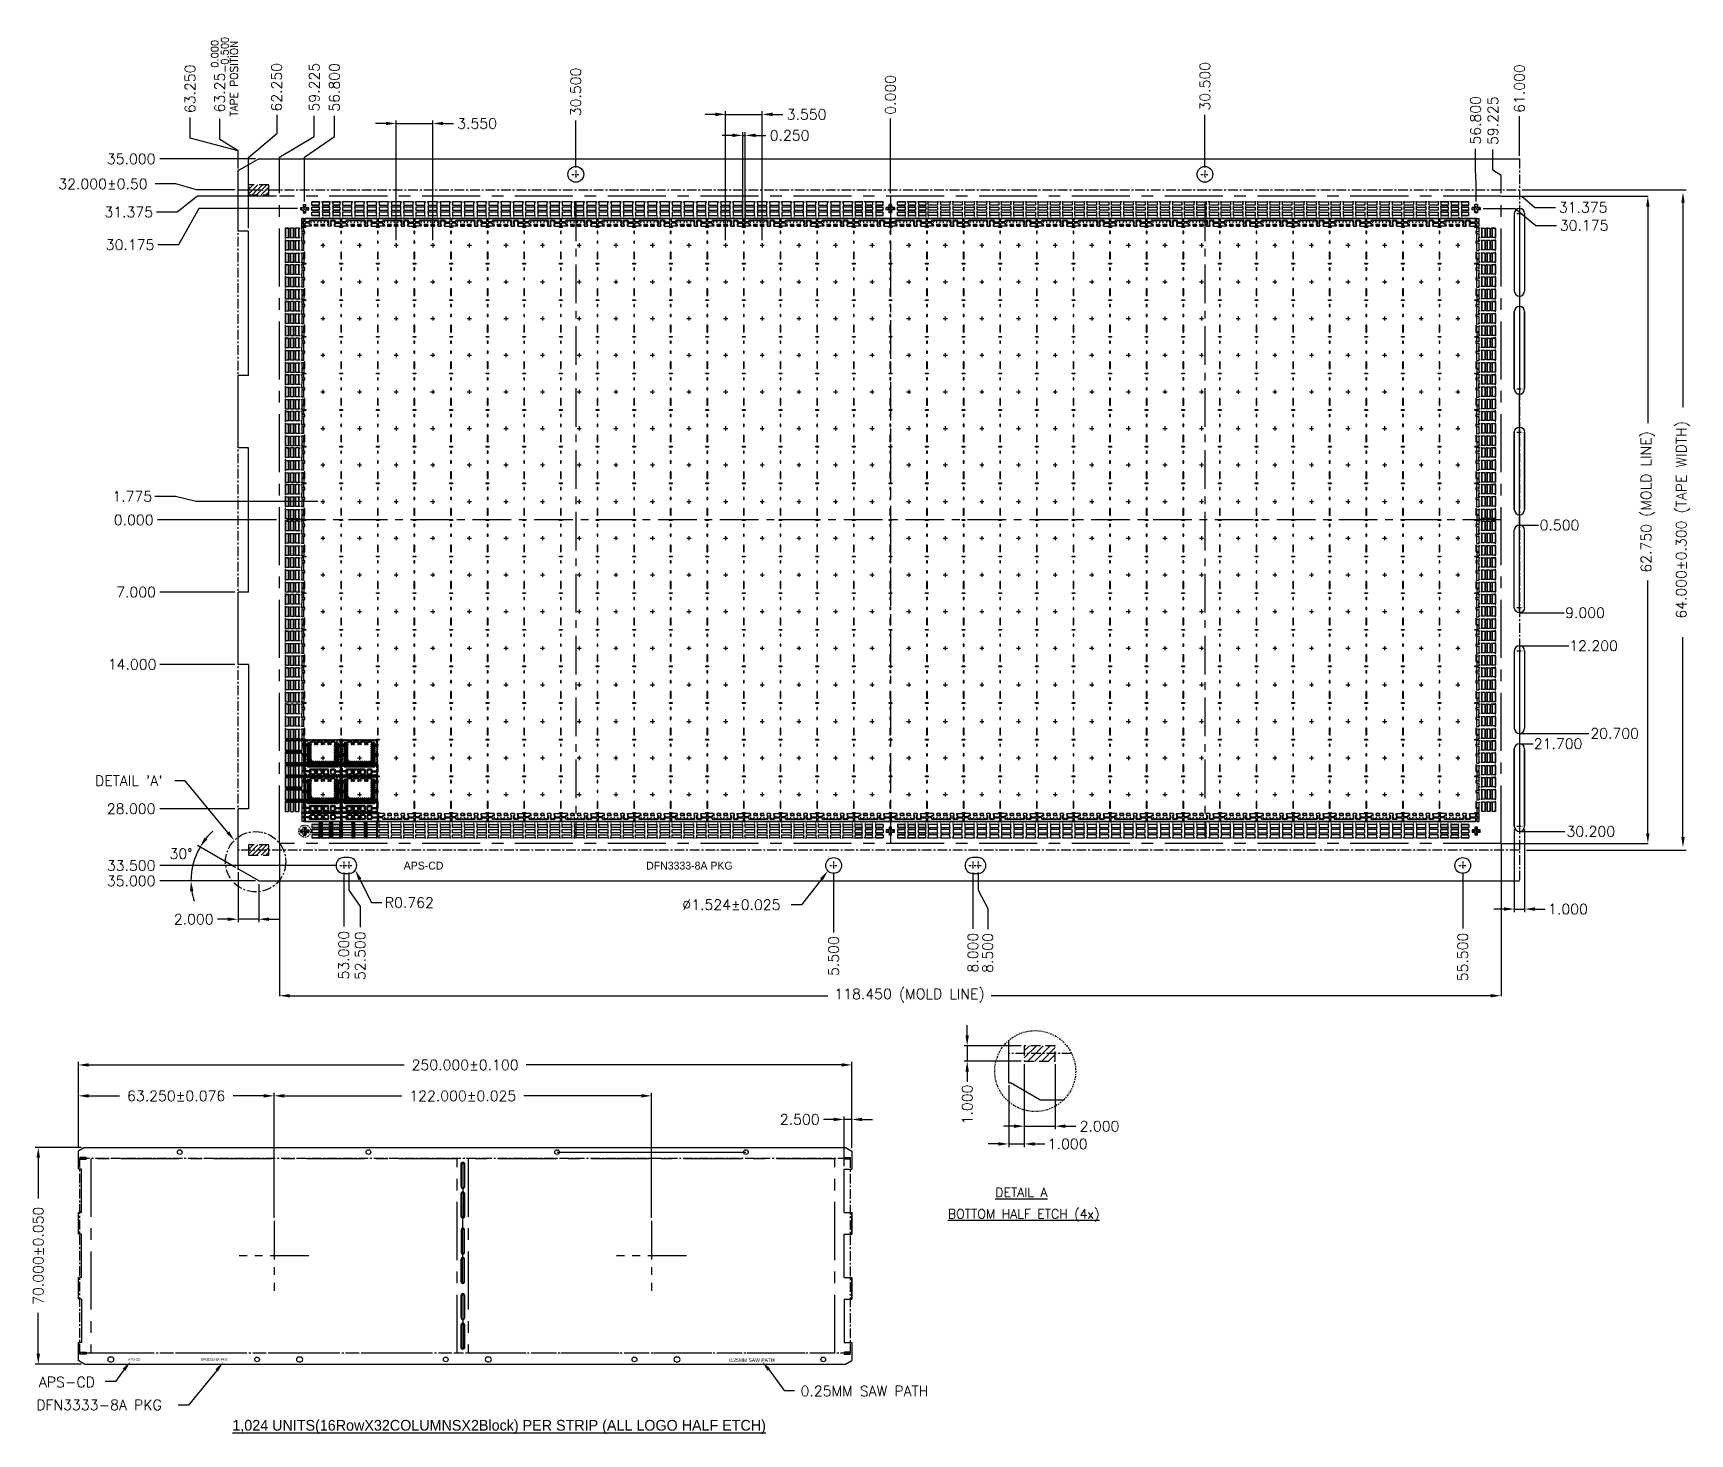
# Model space of a CAD drawing. Extents: x -251 to -90, y -161 to -25.
import ezdxf
from ezdxf.enums import TextEntityAlignment as Align

# ---------------------------------------------------------------- set-up
doc = ezdxf.new("R2010")
doc.units = 0
doc.header["$LTSCALE"] = 0.15
doc.header["$MEASUREMENT"] = 0
doc.header["$PDSIZE"] = 0.2
doc.linetypes.add('CENTER', pattern=[2, 1.25, -0.25, 0.25, -0.25])
doc.linetypes.add('HIDDEN', pattern=[9.525, 6.35, -3.175])
for name, color, linetype in [('1', 7, 'Continuous'), ('1D', 4, 'Continuous'), ('1D Hidden', 4, 'Continuous'), ('2', 7, 'Continuous'), ('2D', 4, 'Continuous'), ('3', 7, 'Continuous'), ('HATCH', 4, 'Continuous'), ('PKG', 2, 'Continuous'), ('Ribbon', 4, 'Continuous')]:
    doc.layers.add(name, color=color, linetype=linetype)
doc.layers.add('实线', color=7, linetype='Continuous', lineweight=35)
doc.styles.add('SIMPLEX', font='SIMPLEX')
doc.dimstyles.new('0.1', dxfattribs={"dimtxt": 0.1, "dimasz": 0.1, "dimexe": 0.03, "dimexo": 0.03, "dimgap": 0.03, "dimtad": 0, "dimdec": 3, "dimzin": 1, "dimdsep": 46, "dimtxsty": 'SIMPLEX', "dimcen": 0, "dimclrd": 256, "dimclre": 256, "dimclrt": 256, "dimadec": 0, "dimazin": 1, "dimtm": 1.25, "dimtfac": 1, "dimtdec": 3, "dimtmove": 0, "dimatfit": 0, "dimfxl": 1, "dimtolj": 1, "dimtzin": 0, "dimlwd": -1, "dimlwe": -1, "dimarcsym": 1})
doc.dimstyles.new('1.0', dxfattribs={"dimtxt": 1, "dimasz": 1, "dimexe": 0.3, "dimexo": 0.3, "dimgap": 0.3, "dimtad": 0, "dimdec": 3, "dimzin": 1, "dimdsep": 46, "dimtxsty": 'SIMPLEX', "dimcen": 0, "dimclrd": 256, "dimclre": 256, "dimclrt": 256, "dimadec": 0, "dimazin": 1, "dimtm": 1.25, "dimtfac": 1, "dimtdec": 3, "dimtmove": 0, "dimatfit": 0, "dimfxl": 1, "dimtolj": 1, "dimtzin": 0, "dimlwd": -1, "dimlwe": -1, "dimarcsym": 1})
pattern_1 = [(45, (-165.704064, -72.6244), (-0.03535534, 0.03535534), [])]
pattern_2 = [(45, (-165.704064, -43.28618), (-0.03535534, 0.03535534), [])]
pattern_3 = [(45, (-165.704064, -76.1744), (-0.03535534, 0.03535534), [])]

msp = doc.modelspace()

# ---------------------------------------------------------------- texts
at = {"layer": '1D', "style": 'SIMPLEX'}
for s, p in [('R0.762', (-216.607, -109.8415)), ('%%C1.524%%P0.025', (-187.756, -110.0507)), ('APS-CD', (-250.1538, -156.3263)), ('0.25MM SAW PATH', (-176.2918, -157.1992)), ('DFN3333-8A PKG', (-250.4028, -158.5444))]:
    msp.add_text(s, height=1, dxfattribs=at).set_placement(p)
at = {"layer": '1D', "linetype": 'ByBlock'}
msp.add_text('%%U1,024 UNITS(16RowX32COLUMNSX2Block) PER STRIP (ALL LOGO HALF ETCH)', height=1.037568, dxfattribs=at).set_placement((-205.5195, -160.1457), align=Align.MIDDLE)
at = {"layer": '1D', "char_height": 1, "attachment_point": 5, "rotation": 90, "style": 'SIMPLEX'}
for s, insert in [('\\A1;62.250', (-227.0955, -30.3057)), ('\\A1;64.000±0.300 (TAPE WIDTH)', (-90.7315, -72.2494)), ('\\A1;70.000%%P0.050', (-250.2071, -143.5835))]:
    msp.add_mtext(s, dxfattribs=dict(at, insert=insert))
at = {"layer": '1D', "attachment_point": 5, "style": 'SIMPLEX'}
for s, insert, char_height in [('\\A1;35.000', (-241.2032, -37.2494), 1), ('\\A1;0.500', (-102.7064, -72.7494), 1), ('\\A1;7.000', (-240.727, -79.2494), 1), ('\\A1;9.000', (-100.2291, -81.2494), 1), ('\\A1;12.200', (-99.3984, -84.4494), 1), ('\\A1;14.000', (-241.108, -86.2494), 1), ('\\A1;20.700', (-97.3549, -92.9494), 1), ('\\A1;21.700', (-102.8449, -93.9494), 1), ("\\A1;DETAIL 'A'", (-241.4262, -97.5386), 1), ('\\A1;28.000', (-241.2032, -100.2494), 1), ('\\A1;30.200', (-99.6698, -102.4494), 1), ('\\A1;30%%D', (-236.3693, -104.6035), 1), ('\\A1;33.500', (-241.2032, -105.7494), 1), ('\\A1;35.000', (-241.2032, -107.2494), 1), ('\\A1;2.000', (-235.1372, -110.9594), 1), ('\\A1;1.000', (-101.8825, -109.9707), 1), ('\\A1;250.000%%p0.100', (-208.8215, -125.0833), 1), ('\\A1;2.500', (-176.3715, -130.3686), 1), ('{\\LDETAIL A}', (-154.8867, -137.4391, -0.0027), 0.886957), ('{\\LBOTTOM HALF ETCH (4x)}', (-154.6524, -139.6725, -0.0027), 0.886957)]:
    msp.add_mtext(s, dxfattribs=dict(at, insert=insert, char_height=char_height))
at = {"layer": '1D', "char_height": 0.762, "attachment_point": 1}
for s, insert in [('\\A1;APS-CD', (-214.7716, -105.3798)), ('\\A1;DFN3333-8A PKG', (-191.2668, -105.3798))]:
    msp.add_mtext(s, dxfattribs=dict(at, insert=insert))
at = {"layer": '1D', "color": 7, "attachment_point": 1}
for s, insert, char_height in [('\\A1;APS-CD', (-241.5018, -153.5227), 0.2286), ('\\A1;DFN3333-8A PKG', (-234.4504, -153.5227), 0.2286), ('\\A1;0.25MM SAW PATH', (-183.2166, -153.5227), 0.35)]:
    msp.add_mtext(s, dxfattribs=dict(at, insert=insert, char_height=char_height))
at = {"layer": '2D', "insert": (-231.2325, -29.4705), "char_height": 0.75, "attachment_point": 5, "rotation": 90, "style": 'SIMPLEX'}
msp.add_mtext('\\A1;TAPE POSITION', dxfattribs=at)

# ---------------------------------------------------------------- blocks, each defined once
blk = doc.blocks.new('*D1')
at = {"layer": '1D', "transparency": 16777216}
for p, q in [((420.72, -778.44), (420.72, -793.16)), ((539.17, -778.41), (539.17, -793.16)), ((421.72, -793.13), (473.9, -793.13)), ((538.17, -793.13), (489.72, -793.13))]:
    blk.add_line(p, q, dxfattribs=at)
for points in [[(421.72, -792.97), (421.72, -793.3), (420.72, -793.13)], [(538.17, -792.97), (538.17, -793.3), (539.17, -793.13)]]:
    blk.add_solid(points, dxfattribs=at)
at = {"layer": 'Defpoints', "color": 0, "transparency": 16777216}
for p in [(420.72, -778.41), (539.17, -778.38), (539.17, -793.13)]:
    blk.add_point(p, dxfattribs=at)
at = {"layer": '1D', "transparency": 16777216, "insert": (481.81, -793.13), "char_height": 1, "attachment_point": 5, "style": 'SIMPLEX'}
blk.add_mtext('\\A1;118.450 (MOLD LINE)', dxfattribs=at)
blk = doc.blocks.new('*D13')
at = {"layer": '1D', "transparency": 16777216}
for p, q in [((539.2, -715.63), (553.43, -715.63)), ((553.4, -716.63), (553.4, -737.63)), ((553.4, -777.38), (553.4, -752.88)), ((539.2, -778.38), (553.43, -778.38))]:
    blk.add_line(p, q, dxfattribs=at)
for points in [[(553.23, -716.63), (553.56, -716.63), (553.4, -715.63)], [(553.23, -777.38), (553.56, -777.38), (553.4, -778.38)]]:
    blk.add_solid(points, dxfattribs=at)
at = {"layer": 'Defpoints', "color": 0, "transparency": 16777216}
for p in [(539.17, -715.63), (539.17, -778.38), (553.4, -778.38)]:
    blk.add_point(p, dxfattribs=at)
at = {"layer": '1D', "transparency": 16777216, "insert": (553.4, -745.26), "char_height": 1, "attachment_point": 5, "rotation": 90, "style": 'SIMPLEX'}
blk.add_mtext('\\A1;62.750 (MOLD LINE)', dxfattribs=at)
blk = doc.blocks.new('*D14')
at = {"layer": '2D', "transparency": 16777216}
for p, q in [((401.22, -807.89), (401.22, -802.54)), ((402.22, -802.84), (405.19, -802.84)), ((419.19, -802.84), (416.22, -802.84)), ((420.19, -814.66), (420.19, -802.54))]:
    blk.add_line(p, q, dxfattribs=at)
for points in [[(402.22, -802.67), (402.22, -803.01), (401.22, -802.84)], [(419.19, -802.67), (419.19, -803.01), (420.19, -802.84)]]:
    blk.add_solid(points, dxfattribs=at)
at = {"layer": 'Defpoints', "color": 0, "transparency": 16777216}
for p in [(420.19, -802.84), (401.22, -808.19), (420.19, -814.96)]:
    blk.add_point(p, dxfattribs=at)
at = {"layer": '2D', "transparency": 16777216, "insert": (410.7, -802.84), "char_height": 1, "attachment_point": 5, "style": 'SIMPLEX'}
blk.add_mtext('\\A1;63.250%%P0.076', dxfattribs=at)
blk = doc.blocks.new('*D15')
at = {"layer": '2D', "transparency": 16777216}
for p, q in [((420.19, -814.66), (420.19, -802.54)), ((421.19, -802.84), (432.57, -802.84)), ((455.79, -802.84), (444.41, -802.84)), ((456.79, -814.66), (456.79, -802.54))]:
    blk.add_line(p, q, dxfattribs=at)
for points in [[(421.19, -802.67), (421.19, -803.01), (420.19, -802.84)], [(455.79, -802.67), (455.79, -803.01), (456.79, -802.84)]]:
    blk.add_solid(points, dxfattribs=at)
at = {"layer": 'Defpoints', "color": 0, "transparency": 16777216}
for p in [(456.79, -802.84), (420.19, -814.96), (456.79, -814.96)]:
    blk.add_point(p, dxfattribs=at)
at = {"layer": '2D', "transparency": 16777216, "insert": (438.49, -802.84), "char_height": 1, "attachment_point": 5, "style": 'SIMPLEX'}
blk.add_mtext('\\A1;122.000%%P0.025', dxfattribs=at)
blk = doc.blocks.new('*D2')
at = {"layer": '2D', "transparency": 16777216}
for p, q in [((412.91, -716.83), (410.91, -720.33)), ((422.47, -716.83), (412.91, -716.83)), ((410.91, -720.33), (408.91, -720.33))]:
    blk.add_line(p, q, dxfattribs=at)
at = {"layer": 'Defpoints', "color": 0, "transparency": 16777216}
for p in [(422.77, -716.83), (408.91, -720.33), (479.95, -747.01)]:
    blk.add_point(p, dxfattribs=at)
at = {"layer": '2D', "transparency": 16777216, "insert": (406.23, -720.33), "char_height": 1, "attachment_point": 5, "style": 'SIMPLEX'}
blk.add_mtext('\\A1;30.175', dxfattribs=at)
blk = doc.blocks.new('*D16')
at = {"layer": '2D', "transparency": 16777216}
blk.add_line((420.42, -747.01), (408.88, -747.01), dxfattribs=at)
at = {"layer": 'Defpoints', "color": 0, "transparency": 16777216}
for p in [(408.88, -747.01), (420.72, -747.01), (479.95, -747.01)]:
    blk.add_point(p, dxfattribs=at)
at = {"layer": '2D', "transparency": 16777216, "insert": (406.58, -747.01), "char_height": 1, "attachment_point": 5, "style": 'SIMPLEX'}
blk.add_mtext('\\A1;0.000', dxfattribs=at)
blk = doc.blocks.new('*D3')
at = {"layer": '2D', "transparency": 16777216}
for p, q in [((410.64, -744.73), (408.64, -744.73)), ((412.64, -745.23), (410.64, -744.73)), ((424.43, -745.23), (412.64, -745.23))]:
    blk.add_line(p, q, dxfattribs=at)
at = {"layer": 'Defpoints', "color": 0, "transparency": 16777216}
for p in [(408.64, -744.73), (424.73, -745.23), (479.95, -747.01)]:
    blk.add_point(p, dxfattribs=at)
at = {"layer": '2D', "transparency": 16777216, "insert": (406.44, -744.73), "char_height": 1, "attachment_point": 5, "style": 'SIMPLEX'}
blk.add_mtext('\\A1;1.775', dxfattribs=at)
blk = doc.blocks.new('*D4')
at = {"layer": '2D', "transparency": 16777216}
for p, q in [((432.03, -719.88), (432.03, -708.28)), ((435.58, -719.88), (435.58, -708.28)), ((431.03, -708.58), (430.03, -708.58)), ((432.03, -708.58), (435.58, -708.58)), ((436.58, -708.58), (437.58, -708.58))]:
    blk.add_line(p, q, dxfattribs=at)
for points in [[(431.03, -708.41), (431.03, -708.74), (432.03, -708.58)], [(436.58, -708.41), (436.58, -708.74), (435.58, -708.58)]]:
    blk.add_solid(points, dxfattribs=at)
at = {"layer": 'Defpoints', "color": 0, "transparency": 16777216}
for p in [(435.58, -708.58), (432.03, -720.18), (435.58, -720.18)]:
    blk.add_point(p, dxfattribs=at)
at = {"layer": '2D', "transparency": 16777216, "insert": (439.88, -708.58), "char_height": 1, "attachment_point": 5, "style": 'SIMPLEX'}
blk.add_mtext('\\A1;3.550', dxfattribs=at)
blk = doc.blocks.new('*D17')
at = {"layer": '2D', "transparency": 16777216}
blk.add_line((479.95, -715.33), (479.95, -708.1), dxfattribs=at)
at = {"layer": 'Defpoints', "color": 0, "transparency": 16777216}
for p in [(479.95, -708.1), (479.95, -715.63), (479.95, -747.01)]:
    blk.add_point(p, dxfattribs=at)
at = {"layer": '2D', "transparency": 16777216, "insert": (479.95, -705.8), "char_height": 1, "attachment_point": 5, "rotation": 90, "style": 'SIMPLEX'}
blk.add_mtext('\\A1;0.000', dxfattribs=at)
blk = doc.blocks.new('*D18')
at = {"layer": '2D', "transparency": 16777216}
blk.add_line((449.45, -712.83), (449.45, -708.3), dxfattribs=at)
at = {"layer": 'Defpoints', "color": 0, "transparency": 16777216}
for p in [(449.45, -708.3), (449.45, -713.13), (479.95, -747.01)]:
    blk.add_point(p, dxfattribs=at)
at = {"layer": '2D', "transparency": 16777216, "insert": (449.45, -705.52), "char_height": 1, "attachment_point": 5, "rotation": 90, "style": 'SIMPLEX'}
blk.add_mtext('\\A1;30.500', dxfattribs=at)
blk = doc.blocks.new('*D19')
at = {"layer": '2D', "transparency": 16777216}
blk.add_line((540.95, -711.71), (540.95, -707.87), dxfattribs=at)
at = {"layer": 'Defpoints', "color": 0, "transparency": 16777216}
for p in [(540.95, -707.87), (540.95, -712.01), (479.95, -747.01)]:
    blk.add_point(p, dxfattribs=at)
at = {"layer": '2D', "transparency": 16777216, "insert": (540.95, -705.19), "char_height": 1, "attachment_point": 5, "rotation": 90, "style": 'SIMPLEX'}
blk.add_mtext('\\A1;61.000', dxfattribs=at)
blk = doc.blocks.new('*D20')
at = {"layer": '2D', "transparency": 16777216}
blk.add_line((510.45, -712.83), (510.45, -707.75), dxfattribs=at)
at = {"layer": 'Defpoints', "color": 0, "transparency": 16777216}
for p in [(510.45, -707.75), (510.45, -713.13), (479.95, -747.01)]:
    blk.add_point(p, dxfattribs=at)
at = {"layer": '2D', "transparency": 16777216, "insert": (510.45, -704.97), "char_height": 1, "attachment_point": 5, "rotation": 90, "style": 'SIMPLEX'}
blk.add_mtext('\\A1;30.500', dxfattribs=at)
blk = doc.blocks.new('*D5')
at = {"layer": '2D', "transparency": 16777216}
for p, q in [((462.98, -707.69), (461.98, -707.69)), ((463.98, -719.88), (463.98, -707.39)), ((463.98, -707.69), (467.53, -707.69)), ((467.53, -719.88), (467.53, -707.39)), ((468.53, -707.69), (469.53, -707.69))]:
    blk.add_line(p, q, dxfattribs=at)
for points in [[(462.98, -707.52), (462.98, -707.86), (463.98, -707.69)], [(468.53, -707.52), (468.53, -707.86), (467.53, -707.69)]]:
    blk.add_solid(points, dxfattribs=at)
at = {"layer": 'Defpoints', "color": 0, "transparency": 16777216}
for p in [(467.53, -707.69), (463.98, -720.18), (467.53, -720.18)]:
    blk.add_point(p, dxfattribs=at)
at = {"layer": '2D', "transparency": 16777216, "insert": (471.83, -707.69), "char_height": 1, "attachment_point": 5, "style": 'SIMPLEX'}
blk.add_mtext('\\A1;3.550', dxfattribs=at)
blk = doc.blocks.new('*D6')
at = {"layer": '2D', "transparency": 16777216}
for p, q in [((464.63, -709.73), (463.63, -709.73)), ((465.63, -718.43), (465.63, -709.43)), ((465.63, -709.73), (465.88, -709.73)), ((465.88, -718.43), (465.88, -709.43)), ((466.88, -709.73), (467.88, -709.73))]:
    blk.add_line(p, q, dxfattribs=at)
for points in [[(464.63, -709.56), (464.63, -709.89), (465.63, -709.73)], [(466.88, -709.56), (466.88, -709.89), (465.88, -709.73)]]:
    blk.add_solid(points, dxfattribs=at)
at = {"layer": 'Defpoints', "color": 0, "transparency": 16777216}
for p in [(465.88, -709.73), (465.63, -718.73), (465.88, -718.73)]:
    blk.add_point(p, dxfattribs=at)
at = {"layer": '2D', "transparency": 16777216, "insert": (470.18, -709.73), "char_height": 1, "attachment_point": 5, "style": 'SIMPLEX'}
blk.add_mtext('\\A1;0.250', dxfattribs=at)
blk = doc.blocks.new('*D21')
at = {"layer": '2D', "transparency": 16777216}
blk.add_line((426.95, -781.19), (426.95, -786.43), dxfattribs=at)
at = {"layer": 'Defpoints', "color": 0, "transparency": 16777216}
for p in [(479.95, -747.01), (426.95, -780.89), (426.95, -786.43)]:
    blk.add_point(p, dxfattribs=at)
at = {"layer": '2D', "transparency": 16777216, "insert": (426.95, -789.2), "char_height": 1, "attachment_point": 5, "rotation": 90, "style": 'SIMPLEX'}
blk.add_mtext('\\A1;53.000', dxfattribs=at)
blk = doc.blocks.new('*D22')
at = {"layer": '2D', "transparency": 16777216}
for p, q in [((427.45, -781.19), (427.45, -782.89)), ((427.45, -782.89), (428.54, -784.49)), ((428.54, -784.49), (428.54, -786.49))]:
    blk.add_line(p, q, dxfattribs=at)
at = {"layer": 'Defpoints', "color": 0, "transparency": 16777216}
for p in [(479.95, -747.01), (427.45, -780.89), (428.54, -786.49)]:
    blk.add_point(p, dxfattribs=at)
at = {"layer": '2D', "transparency": 16777216, "insert": (428.54, -789.26), "char_height": 1, "attachment_point": 5, "rotation": 90, "style": 'SIMPLEX'}
blk.add_mtext('\\A1;52.500', dxfattribs=at)
blk = doc.blocks.new('*D23')
at = {"layer": '2D', "transparency": 16777216}
blk.add_line((474.45, -781.19), (474.45, -786.99), dxfattribs=at)
at = {"layer": 'Defpoints', "color": 0, "transparency": 16777216}
for p in [(479.95, -747.01), (474.45, -780.89), (474.45, -786.99)]:
    blk.add_point(p, dxfattribs=at)
at = {"layer": '2D', "transparency": 16777216, "insert": (474.45, -789.29), "char_height": 1, "attachment_point": 5, "rotation": 90, "style": 'SIMPLEX'}
blk.add_mtext('\\A1;5.500', dxfattribs=at)
blk = doc.blocks.new('*D24')
at = {"layer": '2D', "transparency": 16777216}
blk.add_line((487.95, -781.19), (487.95, -786.66), dxfattribs=at)
at = {"layer": 'Defpoints', "color": 0, "transparency": 16777216}
for p in [(479.95, -747.01), (487.95, -780.89), (487.95, -786.66)]:
    blk.add_point(p, dxfattribs=at)
at = {"layer": '2D', "transparency": 16777216, "insert": (487.95, -788.96), "char_height": 1, "attachment_point": 5, "rotation": 90, "style": 'SIMPLEX'}
blk.add_mtext('\\A1;8.000', dxfattribs=at)
blk = doc.blocks.new('*D25')
at = {"layer": '2D', "transparency": 16777216}
for p, q in [((488.45, -781.19), (488.45, -782.89)), ((488.45, -782.89), (489.39, -784.69)), ((489.39, -784.69), (489.39, -786.69))]:
    blk.add_line(p, q, dxfattribs=at)
at = {"layer": 'Defpoints', "color": 0, "transparency": 16777216}
for p in [(479.95, -747.01), (488.45, -780.89), (489.39, -786.69)]:
    blk.add_point(p, dxfattribs=at)
at = {"layer": '2D', "transparency": 16777216, "insert": (489.39, -788.99), "char_height": 1, "attachment_point": 5, "rotation": 90, "style": 'SIMPLEX'}
blk.add_mtext('\\A1;8.500', dxfattribs=at)
blk = doc.blocks.new('*D26')
at = {"layer": '2D', "transparency": 16777216}
blk.add_line((535.45, -781.19), (535.45, -786.61), dxfattribs=at)
at = {"layer": 'Defpoints', "color": 0, "transparency": 16777216}
for p in [(479.95, -747.01), (535.45, -780.89), (535.45, -786.61)]:
    blk.add_point(p, dxfattribs=at)
at = {"layer": '2D', "transparency": 16777216, "insert": (535.45, -789.38), "char_height": 1, "attachment_point": 5, "rotation": 90, "style": 'SIMPLEX'}
blk.add_mtext('\\A1;55.500', dxfattribs=at)
blk = doc.blocks.new('*D7')
at = {"layer": '2D', "transparency": 16777216}
for p, q in [((538.37, -713.09), (538.37, -711.09)), ((539.17, -713.63), (538.37, -713.09)), ((539.17, -715.33), (539.17, -713.63))]:
    blk.add_line(p, q, dxfattribs=at)
at = {"layer": 'Defpoints', "color": 0, "transparency": 16777216}
for p in [(538.37, -711.09), (539.17, -715.63), (479.95, -747.01)]:
    blk.add_point(p, dxfattribs=at)
at = {"layer": '2D', "transparency": 16777216, "insert": (538.37, -708.31), "char_height": 1, "attachment_point": 5, "rotation": 90, "style": 'SIMPLEX'}
blk.add_mtext('\\A1;59.225', dxfattribs=at)
blk = doc.blocks.new('*D8')
at = {"layer": '2D', "transparency": 16777216}
for p, q in [((536.69, -713.04), (536.69, -711.04)), ((536.75, -714.43), (536.69, -713.04)), ((536.75, -716.13), (536.75, -714.43))]:
    blk.add_line(p, q, dxfattribs=at)
at = {"layer": 'Defpoints', "color": 0, "transparency": 16777216}
for p in [(536.69, -711.04), (536.75, -716.43), (479.95, -747.01)]:
    blk.add_point(p, dxfattribs=at)
at = {"layer": '2D', "transparency": 16777216, "insert": (536.69, -708.27), "char_height": 1, "attachment_point": 5, "rotation": 90, "style": 'SIMPLEX'}
blk.add_mtext('\\A1;56.800', dxfattribs=at)
blk = doc.blocks.new('*D9')
at = {"layer": '2D', "transparency": 16777216}
for p, q in [((539.47, -715.63), (541.17, -715.63)), ((541.17, -715.63), (542.45, -716.71)), ((542.45, -716.71), (544.45, -716.71))]:
    blk.add_line(p, q, dxfattribs=at)
at = {"layer": 'Defpoints', "color": 0, "transparency": 16777216}
for p in [(539.17, -715.63), (544.45, -716.71), (479.95, -747.01)]:
    blk.add_point(p, dxfattribs=at)
at = {"layer": '2D', "transparency": 16777216, "insert": (547.13, -716.71), "char_height": 1, "attachment_point": 5, "style": 'SIMPLEX'}
blk.add_mtext('\\A1;31.375', dxfattribs=at)
blk = doc.blocks.new('*D10')
at = {"layer": '2D', "transparency": 16777216}
for p, q in [((537.43, -716.83), (540.54, -716.83)), ((540.54, -716.83), (542.54, -718.45)), ((542.54, -718.45), (544.54, -718.45))]:
    blk.add_line(p, q, dxfattribs=at)
at = {"layer": 'Defpoints', "color": 0, "transparency": 16777216}
for p in [(537.13, -716.83), (544.54, -718.45), (479.95, -747.01)]:
    blk.add_point(p, dxfattribs=at)
at = {"layer": '2D', "transparency": 16777216, "insert": (547.22, -718.45), "char_height": 1, "attachment_point": 5, "style": 'SIMPLEX'}
blk.add_mtext('\\A1;30.175', dxfattribs=at)
blk = doc.blocks.new('*D11')
at = {"layer": '1D', "transparency": 16777216}
for p, q in [((426.04, -709.85), (426.04, -707.85)), ((423.15, -711.85), (426.04, -709.85)), ((423.15, -716.13), (423.15, -711.85))]:
    blk.add_line(p, q, dxfattribs=at)
at = {"layer": 'Defpoints', "color": 0, "transparency": 16777216}
for p in [(426.04, -707.85), (423.15, -716.43), (479.95, -747.01)]:
    blk.add_point(p, dxfattribs=at)
at = {"layer": '1D', "transparency": 16777216, "insert": (426.04, -705.08), "char_height": 1, "attachment_point": 5, "rotation": 90, "style": 'SIMPLEX'}
blk.add_mtext('\\A1;56.800', dxfattribs=at)
blk = doc.blocks.new('*D12')
at = {"layer": '1D', "transparency": 16777216}
for p, q in [((424.09, -709.83), (424.09, -707.83)), ((420.72, -711.83), (424.09, -709.83)), ((420.72, -715.33), (420.72, -711.83))]:
    blk.add_line(p, q, dxfattribs=at)
at = {"layer": 'Defpoints', "color": 0, "transparency": 16777216}
for p in [(424.09, -707.83), (420.72, -715.63), (479.95, -747.01)]:
    blk.add_point(p, dxfattribs=at)
at = {"layer": '1D', "transparency": 16777216, "insert": (424.09, -705.06), "char_height": 1, "attachment_point": 5, "rotation": 90, "style": 'SIMPLEX'}
blk.add_mtext('\\A1;59.225', dxfattribs=at)
blk = doc.blocks.new('*D0')
at = {"layer": '1D', "transparency": 16777216}
for p, q in [((412.78, -715.63), (410.78, -717.17)), ((420.42, -715.63), (412.78, -715.63)), ((410.78, -717.17), (408.78, -717.17))]:
    blk.add_line(p, q, dxfattribs=at)
at = {"layer": 'Defpoints', "color": 0, "transparency": 16777216}
for p in [(420.72, -715.63), (408.78, -717.17), (479.95, -747.01)]:
    blk.add_point(p, dxfattribs=at)
at = {"layer": '1D', "transparency": 16777216, "insert": (406.1, -717.17), "char_height": 1, "attachment_point": 5, "style": 'SIMPLEX'}
blk.add_mtext('\\A1;31.375', dxfattribs=at)
blk = doc.blocks.new('*D27')
at = {"layer": '1D', "transparency": 16777216}
for p, q in [((410.66, -714.44), (408.66, -714.44)), ((412.66, -715.01), (410.66, -714.44)), ((416.4, -715.01), (412.66, -715.01))]:
    blk.add_line(p, q, dxfattribs=at)
at = {"layer": 'Defpoints', "color": 0, "transparency": 16777216}
for p in [(408.66, -714.44), (416.7, -715.01), (479.95, -747.01)]:
    blk.add_point(p, dxfattribs=at)
at = {"layer": '1D', "transparency": 16777216, "insert": (403.6, -714.44), "char_height": 1, "attachment_point": 5, "style": 'SIMPLEX'}
blk.add_mtext('\\A1;32.000%%P0.50', dxfattribs=at)
blk = doc.blocks.new('*D28')
at = {"layer": '2D', "transparency": 16777216}
for p, q in [((414.92, -710.12), (414.92, -708.12)), ((416.7, -711.24), (414.92, -710.12)), ((416.7, -712.94), (416.7, -711.24))]:
    blk.add_line(p, q, dxfattribs=at)
at = {"layer": 'Defpoints', "color": 0, "transparency": 16777216}
for p in [(414.92, -708.12), (416.7, -713.24), (479.95, -747.09)]:
    blk.add_point(p, dxfattribs=at)
at = {"layer": '2D', "transparency": 16777216, "insert": (414.92, -703.84), "char_height": 1, "attachment_point": 5, "rotation": 90, "style": 'SIMPLEX'}
blk.add_mtext('\\A1;63.25{\\H0.7x;\\S 0.000^ -0.500;}', dxfattribs=at)
blk = doc.blocks.new('*D29')
at = {"layer": 'Defpoints', "color": 0, "transparency": 16777216}
for p in [(412.05, -708), (416.7, -713.24), (479.95, -747.09)]:
    blk.add_point(p, dxfattribs=at)
at = {"layer": 'HATCH', "transparency": 16777216}
for p, q in [((412.05, -710), (412.05, -708)), ((416.7, -711.24), (412.05, -710)), ((416.7, -712.94), (416.7, -711.24))]:
    blk.add_line(p, q, dxfattribs=at)
at = {"layer": 'HATCH', "transparency": 16777216, "insert": (412.05, -705.22), "char_height": 1, "attachment_point": 5, "rotation": 90, "style": 'SIMPLEX'}
blk.add_mtext('\\A1;63.250', dxfattribs=at)
blk = doc.blocks.new('*U32')
at = {"layer": '2'}
for p, q in [((-0.35, 1.65), (-0.65, 1.65)), ((-0.65, 1.65), (-0.35, 1.65)), ((0.15, 1.65), (-0.15, 1.65)), ((0.65, 1.65), (0.35, 1.65)), ((-0.65, 0.75), (-0.35, 0.75)), ((-0.65, 0.75), (-0.35, 0.75)), ((-0.65, 0.45), (-0.35, 0.45)), ((-0.65, 0.45), (-0.35, 0.45)), ((-0.15, 0.75), (0.15, 0.75)), ((-0.15, 0.45), (0.15, 0.45)), ((0.35, 0.75), (0.65, 0.75)), ((0.35, 0.45), (0.65, 0.45)), ((-0.65, -0.45), (-0.35, -0.45)), ((-0.65, -0.45), (-0.35, -0.45)), ((-0.65, -0.75), (-0.35, -0.75)), ((-0.65, -0.75), (-0.35, -0.75)), ((-0.15, -0.45), (0.15, -0.45)), ((-0.15, -0.75), (0.15, -0.75)), ((0.35, -0.45), (0.65, -0.45)), ((0.35, -0.75), (0.65, -0.75)), ((-0.65, -1.65), (-0.35, -1.65)), ((-0.65, -1.65), (-0.35, -1.65)), ((-0.15, -1.65), (0.15, -1.65)), ((0.35, -1.65), (0.65, -1.65))]:
    blk.add_line(p, q, dxfattribs=at)
at = {"layer": '实线', "color": 0}
for p, q in [((-0.65, 0.75), (-0.65, 1.65)), ((-0.35, 0.75), (-0.35, 1.65)), ((-0.15, 0.75), (-0.15, 1.65)), ((0.15, 0.75), (0.15, 1.65)), ((0.35, 0.75), (0.35, 1.65)), ((0.65, 0.75), (0.65, 1.65)), ((-0.65, -0.45), (-0.65, 0.45)), ((-0.35, -0.45), (-0.35, 0.45)), ((-0.15, -0.45), (-0.15, 0.45)), ((0.15, -0.45), (0.15, 0.45)), ((0.35, -0.45), (0.35, 0.45)), ((0.65, -0.45), (0.65, 0.45)), ((-0.65, -1.65), (-0.65, -0.75)), ((-0.35, -1.65), (-0.35, -0.75)), ((-0.15, -1.65), (-0.15, -0.75)), ((0.15, -1.65), (0.15, -0.75)), ((0.35, -1.65), (0.35, -0.75)), ((0.65, -1.65), (0.65, -0.75))]:
    blk.add_line(p, q, dxfattribs=at)
blk = doc.blocks.new('103')
at = {"layer": 'HATCH'}
for p, q in [((-0.2, 0), (0.2, 0)), ((0, 0.2), (0, -0.2))]:
    blk.add_line(p, q, dxfattribs=at)
blk = doc.blocks.new('*U33')
at = {"layer": 'HATCH'}
blk.add_blockref('103', (0, 0), dxfattribs=at)
blk = doc.blocks.new('*U34')
at = {"layer": '1', "color": 0, "linetype": 'ByBlock', "lineweight": -2, "transparency": 16777216}
for p in [(0, 53.25), (3.55, 53.25), (7.1, 53.25), (10.65, 53.25), (14.2, 53.25), (17.75, 53.25), (21.3, 53.25), (24.85, 53.25), (28.4, 53.25), (31.95, 53.25), (35.5, 53.25), (39.05, 53.25), (42.6, 53.25), (46.15, 53.25), (49.7, 53.25), (53.25, 53.25), (56.8, 53.25), (60.35, 53.25), (63.9, 53.25), (67.45, 53.25), (71, 53.25), (74.55, 53.25), (78.1, 53.25), (81.65, 53.25), (85.2, 53.25), (88.75, 53.25), (92.3, 53.25), (95.85, 53.25), (99.4, 53.25), (102.95, 53.25), (106.5, 53.25), (110.05, 53.25), (0, 49.7), (3.55, 49.7), (7.1, 49.7), (10.65, 49.7), (14.2, 49.7), (17.75, 49.7), (21.3, 49.7), (24.85, 49.7), (28.4, 49.7), (31.95, 49.7), (35.5, 49.7), (39.05, 49.7), (42.6, 49.7), (46.15, 49.7), (49.7, 49.7), (53.25, 49.7), (56.8, 49.7), (60.35, 49.7), (63.9, 49.7), (67.45, 49.7), (71, 49.7), (74.55, 49.7), (78.1, 49.7), (81.65, 49.7), (85.2, 49.7), (88.75, 49.7), (92.3, 49.7), (95.85, 49.7), (99.4, 49.7), (102.95, 49.7), (106.5, 49.7), (110.05, 49.7), (0, 46.15), (3.55, 46.15), (7.1, 46.15), (10.65, 46.15), (14.2, 46.15), (17.75, 46.15), (21.3, 46.15), (24.85, 46.15), (28.4, 46.15), (31.95, 46.15), (35.5, 46.15), (39.05, 46.15), (42.6, 46.15), (46.15, 46.15), (49.7, 46.15), (53.25, 46.15), (56.8, 46.15), (60.35, 46.15), (63.9, 46.15), (67.45, 46.15), (71, 46.15), (74.55, 46.15), (78.1, 46.15), (81.65, 46.15), (85.2, 46.15), (88.75, 46.15), (92.3, 46.15), (95.85, 46.15), (99.4, 46.15), (102.95, 46.15), (106.5, 46.15), (110.05, 46.15), (0, 42.6), (3.55, 42.6), (7.1, 42.6), (10.65, 42.6), (14.2, 42.6), (17.75, 42.6), (21.3, 42.6), (24.85, 42.6), (28.4, 42.6), (31.95, 42.6), (35.5, 42.6), (39.05, 42.6), (42.6, 42.6), (46.15, 42.6), (49.7, 42.6), (53.25, 42.6), (56.8, 42.6), (60.35, 42.6), (63.9, 42.6), (67.45, 42.6), (71, 42.6), (74.55, 42.6), (78.1, 42.6), (81.65, 42.6), (85.2, 42.6), (88.75, 42.6), (92.3, 42.6), (95.85, 42.6), (99.4, 42.6), (102.95, 42.6), (106.5, 42.6), (110.05, 42.6), (0, 39.05), (3.55, 39.05), (7.1, 39.05), (10.65, 39.05), (14.2, 39.05), (17.75, 39.05), (21.3, 39.05), (24.85, 39.05), (28.4, 39.05), (31.95, 39.05), (35.5, 39.05), (39.05, 39.05), (42.6, 39.05), (46.15, 39.05), (49.7, 39.05), (53.25, 39.05), (56.8, 39.05), (60.35, 39.05), (63.9, 39.05), (67.45, 39.05), (71, 39.05), (74.55, 39.05), (78.1, 39.05), (81.65, 39.05), (85.2, 39.05), (88.75, 39.05), (92.3, 39.05), (95.85, 39.05), (99.4, 39.05), (102.95, 39.05), (106.5, 39.05), (110.05, 39.05), (0, 35.5), (3.55, 35.5), (7.1, 35.5), (10.65, 35.5), (14.2, 35.5), (17.75, 35.5), (21.3, 35.5), (24.85, 35.5), (28.4, 35.5), (31.95, 35.5), (35.5, 35.5), (39.05, 35.5), (42.6, 35.5), (46.15, 35.5), (49.7, 35.5), (53.25, 35.5), (56.8, 35.5), (60.35, 35.5), (63.9, 35.5), (67.45, 35.5), (71, 35.5), (74.55, 35.5), (78.1, 35.5), (81.65, 35.5), (85.2, 35.5), (88.75, 35.5), (92.3, 35.5), (95.85, 35.5), (99.4, 35.5), (102.95, 35.5), (106.5, 35.5), (110.05, 35.5), (0, 31.95), (3.55, 31.95), (7.1, 31.95), (10.65, 31.95), (14.2, 31.95), (17.75, 31.95), (21.3, 31.95), (24.85, 31.95), (28.4, 31.95), (31.95, 31.95), (35.5, 31.95), (39.05, 31.95), (42.6, 31.95), (46.15, 31.95), (49.7, 31.95), (53.25, 31.95), (56.8, 31.95), (60.35, 31.95), (63.9, 31.95), (67.45, 31.95), (71, 31.95), (74.55, 31.95), (78.1, 31.95), (81.65, 31.95), (85.2, 31.95), (88.75, 31.95), (92.3, 31.95), (95.85, 31.95), (99.4, 31.95), (102.95, 31.95), (106.5, 31.95), (110.05, 31.95), (0, 28.4), (3.55, 28.4), (7.1, 28.4), (10.65, 28.4), (14.2, 28.4), (17.75, 28.4), (21.3, 28.4), (24.85, 28.4), (28.4, 28.4), (31.95, 28.4), (35.5, 28.4), (39.05, 28.4), (42.6, 28.4), (46.15, 28.4), (49.7, 28.4), (53.25, 28.4), (56.8, 28.4), (60.35, 28.4), (63.9, 28.4), (67.45, 28.4), (71, 28.4), (74.55, 28.4), (78.1, 28.4), (81.65, 28.4), (85.2, 28.4), (88.75, 28.4), (92.3, 28.4), (95.85, 28.4), (99.4, 28.4), (102.95, 28.4), (106.5, 28.4), (110.05, 28.4), (0, 24.85), (3.55, 24.85), (7.1, 24.85), (10.65, 24.85), (14.2, 24.85), (17.75, 24.85), (21.3, 24.85), (24.85, 24.85), (28.4, 24.85), (31.95, 24.85), (35.5, 24.85), (39.05, 24.85), (42.6, 24.85), (46.15, 24.85), (49.7, 24.85), (53.25, 24.85), (56.8, 24.85), (60.35, 24.85), (63.9, 24.85), (67.45, 24.85), (71, 24.85), (74.55, 24.85), (78.1, 24.85), (81.65, 24.85), (85.2, 24.85), (88.75, 24.85), (92.3, 24.85), (95.85, 24.85), (99.4, 24.85), (102.95, 24.85), (106.5, 24.85), (110.05, 24.85), (0, 21.3), (3.55, 21.3), (7.1, 21.3), (10.65, 21.3), (14.2, 21.3), (17.75, 21.3), (21.3, 21.3), (24.85, 21.3), (28.4, 21.3), (31.95, 21.3), (35.5, 21.3), (39.05, 21.3), (42.6, 21.3), (46.15, 21.3), (49.7, 21.3), (53.25, 21.3), (56.8, 21.3), (60.35, 21.3), (63.9, 21.3), (67.45, 21.3), (71, 21.3), (74.55, 21.3), (78.1, 21.3), (81.65, 21.3), (85.2, 21.3), (88.75, 21.3), (92.3, 21.3), (95.85, 21.3), (99.4, 21.3), (102.95, 21.3), (106.5, 21.3), (110.05, 21.3), (0, 17.75), (3.55, 17.75), (7.1, 17.75), (10.65, 17.75), (14.2, 17.75), (17.75, 17.75), (21.3, 17.75), (24.85, 17.75), (28.4, 17.75), (31.95, 17.75), (35.5, 17.75), (39.05, 17.75), (42.6, 17.75), (46.15, 17.75), (49.7, 17.75), (53.25, 17.75), (56.8, 17.75), (60.35, 17.75), (63.9, 17.75), (67.45, 17.75), (71, 17.75), (74.55, 17.75), (78.1, 17.75), (81.65, 17.75), (85.2, 17.75), (88.75, 17.75), (92.3, 17.75), (95.85, 17.75), (99.4, 17.75), (102.95, 17.75), (106.5, 17.75), (110.05, 17.75), (0, 14.2), (3.55, 14.2), (7.1, 14.2), (10.65, 14.2), (14.2, 14.2), (17.75, 14.2), (21.3, 14.2), (24.85, 14.2), (28.4, 14.2), (31.95, 14.2), (35.5, 14.2), (39.05, 14.2), (42.6, 14.2), (46.15, 14.2), (49.7, 14.2), (53.25, 14.2), (56.8, 14.2), (60.35, 14.2), (63.9, 14.2), (67.45, 14.2), (71, 14.2), (74.55, 14.2), (78.1, 14.2), (81.65, 14.2), (85.2, 14.2), (88.75, 14.2), (92.3, 14.2), (95.85, 14.2), (99.4, 14.2), (102.95, 14.2), (106.5, 14.2), (110.05, 14.2), (0, 10.65), (3.55, 10.65), (7.1, 10.65), (10.65, 10.65), (14.2, 10.65), (17.75, 10.65), (21.3, 10.65), (24.85, 10.65), (28.4, 10.65), (31.95, 10.65), (35.5, 10.65), (39.05, 10.65), (42.6, 10.65), (46.15, 10.65), (49.7, 10.65), (53.25, 10.65), (56.8, 10.65), (60.35, 10.65), (63.9, 10.65), (67.45, 10.65), (71, 10.65), (74.55, 10.65), (78.1, 10.65), (81.65, 10.65), (85.2, 10.65), (88.75, 10.65), (92.3, 10.65), (95.85, 10.65), (99.4, 10.65), (102.95, 10.65), (106.5, 10.65), (110.05, 10.65), (0, 7.1), (3.55, 7.1), (7.1, 7.1), (10.65, 7.1), (14.2, 7.1), (17.75, 7.1), (21.3, 7.1), (24.85, 7.1), (28.4, 7.1), (31.95, 7.1), (35.5, 7.1), (39.05, 7.1), (42.6, 7.1), (46.15, 7.1), (49.7, 7.1), (53.25, 7.1), (56.8, 7.1), (60.35, 7.1), (63.9, 7.1), (67.45, 7.1), (71, 7.1), (74.55, 7.1), (78.1, 7.1), (81.65, 7.1), (85.2, 7.1), (88.75, 7.1), (92.3, 7.1), (95.85, 7.1), (99.4, 7.1), (102.95, 7.1), (106.5, 7.1), (110.05, 7.1), (0, 3.55), (3.55, 3.55), (7.1, 3.55), (10.65, 3.55), (14.2, 3.55), (17.75, 3.55), (21.3, 3.55), (24.85, 3.55), (28.4, 3.55), (31.95, 3.55), (35.5, 3.55), (39.05, 3.55), (42.6, 3.55), (46.15, 3.55), (49.7, 3.55), (53.25, 3.55), (56.8, 3.55), (60.35, 3.55), (63.9, 3.55), (67.45, 3.55), (71, 3.55), (74.55, 3.55), (78.1, 3.55), (81.65, 3.55), (85.2, 3.55), (88.75, 3.55), (92.3, 3.55), (95.85, 3.55), (99.4, 3.55), (102.95, 3.55), (106.5, 3.55), (110.05, 3.55), (0, 0), (3.55, 0), (7.1, 0), (10.65, 0), (14.2, 0), (17.75, 0), (21.3, 0), (24.85, 0), (28.4, 0), (31.95, 0), (35.5, 0), (39.05, 0), (42.6, 0), (46.15, 0), (49.7, 0), (53.25, 0), (56.8, 0), (60.35, 0), (63.9, 0), (67.45, 0), (71, 0), (74.55, 0), (78.1, 0), (81.65, 0), (85.2, 0), (88.75, 0), (92.3, 0), (95.85, 0), (99.4, 0), (102.95, 0), (106.5, 0), (110.05, 0)]:
    blk.add_blockref('*U33', p, dxfattribs=at)
blk = doc.blocks.new('*U35')
at = {"layer": '2'}
for p, q in [((-0.35, 1.65), (-0.65, 1.65)), ((-0.65, 1.65), (-0.35, 1.65)), ((0.15, 1.65), (-0.15, 1.65)), ((0.65, 1.65), (0.35, 1.65)), ((-0.65, 0.75), (-0.35, 0.75)), ((-0.65, 0.75), (-0.35, 0.75)), ((-0.65, 0.45), (-0.35, 0.45)), ((-0.65, 0.45), (-0.35, 0.45)), ((-0.15, 0.75), (0.15, 0.75)), ((-0.15, 0.45), (0.15, 0.45)), ((0.35, 0.75), (0.65, 0.75)), ((0.35, 0.45), (0.65, 0.45)), ((-0.65, -0.45), (-0.35, -0.45)), ((-0.65, -0.45), (-0.35, -0.45)), ((-0.65, -0.75), (-0.35, -0.75)), ((-0.65, -0.75), (-0.35, -0.75)), ((-0.15, -0.45), (0.15, -0.45)), ((-0.15, -0.75), (0.15, -0.75)), ((0.35, -0.45), (0.65, -0.45)), ((0.35, -0.75), (0.65, -0.75)), ((-0.65, -1.65), (-0.35, -1.65)), ((-0.65, -1.65), (-0.35, -1.65)), ((-0.15, -1.65), (0.15, -1.65)), ((0.35, -1.65), (0.65, -1.65))]:
    blk.add_line(p, q, dxfattribs=at)
at = {"layer": '实线', "color": 0}
for p, q in [((-0.65, 0.75), (-0.65, 1.65)), ((-0.35, 0.75), (-0.35, 1.65)), ((-0.15, 0.75), (-0.15, 1.65)), ((0.15, 0.75), (0.15, 1.65)), ((0.35, 0.75), (0.35, 1.65)), ((0.65, 0.75), (0.65, 1.65)), ((-0.65, -0.45), (-0.65, 0.45)), ((-0.35, -0.45), (-0.35, 0.45)), ((-0.15, -0.45), (-0.15, 0.45)), ((0.15, -0.45), (0.15, 0.45)), ((0.35, -0.45), (0.35, 0.45)), ((0.65, -0.45), (0.65, 0.45)), ((-0.65, -1.65), (-0.65, -0.75)), ((-0.35, -1.65), (-0.35, -0.75)), ((-0.15, -1.65), (-0.15, -0.75)), ((0.15, -1.65), (0.15, -0.75)), ((0.35, -1.65), (0.35, -0.75)), ((0.65, -1.65), (0.65, -0.75))]:
    blk.add_line(p, q, dxfattribs=at)
blk = doc.blocks.new('*U38')
at = {"layer": 'HATCH'}
blk.add_lwpolyline([(-0.13, 0.04), (0.13, 0.04), (0.13, -0.04), (-0.13, -0.04)], close=True, dxfattribs=at)
blk = doc.blocks.new('*U39')
at = {"layer": '1', "color": 0, "linetype": 'ByBlock', "lineweight": -2, "transparency": 16777216}
blk.add_blockref('*U38', (0, 0), dxfattribs=at)
blk = doc.blocks.new('*U36')
at = {"layer": '1', "rotation": 180}
blk.add_blockref('*U39', (0, 0), dxfattribs=at)
blk = doc.blocks.new('*U37')
at = {"layer": 'HATCH', "color": 0, "linetype": 'ByBlock', "lineweight": -2, "transparency": 16777216}
for p in [(0, 56.8), (3.55, 56.8), (7.1, 56.8), (10.65, 56.8), (14.2, 56.8), (17.75, 56.8), (21.3, 56.8), (24.85, 56.8), (28.4, 56.8), (31.95, 56.8), (35.5, 56.8), (39.05, 56.8), (42.6, 56.8), (46.15, 56.8), (49.7, 56.8), (53.25, 56.8), (56.8, 56.8), (60.35, 56.8), (63.9, 56.8), (67.45, 56.8), (71, 56.8), (74.55, 56.8), (78.1, 56.8), (81.65, 56.8), (85.2, 56.8), (88.75, 56.8), (92.3, 56.8), (95.85, 56.8), (99.4, 56.8), (102.95, 56.8), (106.5, 56.8), (110.05, 56.8), (113.6, 56.8), (0, 53.25), (3.55, 53.25), (7.1, 53.25), (10.65, 53.25), (14.2, 53.25), (17.75, 53.25), (21.3, 53.25), (24.85, 53.25), (28.4, 53.25), (31.95, 53.25), (35.5, 53.25), (39.05, 53.25), (42.6, 53.25), (46.15, 53.25), (49.7, 53.25), (53.25, 53.25), (56.8, 53.25), (60.35, 53.25), (63.9, 53.25), (67.45, 53.25), (71, 53.25), (74.55, 53.25), (78.1, 53.25), (81.65, 53.25), (85.2, 53.25), (88.75, 53.25), (92.3, 53.25), (95.85, 53.25), (99.4, 53.25), (102.95, 53.25), (106.5, 53.25), (110.05, 53.25), (113.6, 53.25), (0, 49.7), (3.55, 49.7), (7.1, 49.7), (10.65, 49.7), (14.2, 49.7), (17.75, 49.7), (21.3, 49.7), (24.85, 49.7), (28.4, 49.7), (31.95, 49.7), (35.5, 49.7), (39.05, 49.7), (42.6, 49.7), (46.15, 49.7), (49.7, 49.7), (53.25, 49.7), (56.8, 49.7), (60.35, 49.7), (63.9, 49.7), (67.45, 49.7), (71, 49.7), (74.55, 49.7), (78.1, 49.7), (81.65, 49.7), (85.2, 49.7), (88.75, 49.7), (92.3, 49.7), (95.85, 49.7), (99.4, 49.7), (102.95, 49.7), (106.5, 49.7), (110.05, 49.7), (113.6, 49.7), (0, 46.15), (3.55, 46.15), (7.1, 46.15), (10.65, 46.15), (14.2, 46.15), (17.75, 46.15), (21.3, 46.15), (24.85, 46.15), (28.4, 46.15), (31.95, 46.15), (35.5, 46.15), (39.05, 46.15), (42.6, 46.15), (46.15, 46.15), (49.7, 46.15), (53.25, 46.15), (56.8, 46.15), (60.35, 46.15), (63.9, 46.15), (67.45, 46.15), (71, 46.15), (74.55, 46.15), (78.1, 46.15), (81.65, 46.15), (85.2, 46.15), (88.75, 46.15), (92.3, 46.15), (95.85, 46.15), (99.4, 46.15), (102.95, 46.15), (106.5, 46.15), (110.05, 46.15), (113.6, 46.15), (0, 42.6), (3.55, 42.6), (7.1, 42.6), (10.65, 42.6), (14.2, 42.6), (17.75, 42.6), (21.3, 42.6), (24.85, 42.6), (28.4, 42.6), (31.95, 42.6), (35.5, 42.6), (39.05, 42.6), (42.6, 42.6), (46.15, 42.6), (49.7, 42.6), (53.25, 42.6), (56.8, 42.6), (60.35, 42.6), (63.9, 42.6), (67.45, 42.6), (71, 42.6), (74.55, 42.6), (78.1, 42.6), (81.65, 42.6), (85.2, 42.6), (88.75, 42.6), (92.3, 42.6), (95.85, 42.6), (99.4, 42.6), (102.95, 42.6), (106.5, 42.6), (110.05, 42.6), (113.6, 42.6), (0, 39.05), (3.55, 39.05), (7.1, 39.05), (10.65, 39.05), (14.2, 39.05), (17.75, 39.05), (21.3, 39.05), (24.85, 39.05), (28.4, 39.05), (31.95, 39.05), (35.5, 39.05), (39.05, 39.05), (42.6, 39.05), (46.15, 39.05), (49.7, 39.05), (53.25, 39.05), (56.8, 39.05), (60.35, 39.05), (63.9, 39.05), (67.45, 39.05), (71, 39.05), (74.55, 39.05), (78.1, 39.05), (81.65, 39.05), (85.2, 39.05), (88.75, 39.05), (92.3, 39.05), (95.85, 39.05), (99.4, 39.05), (102.95, 39.05), (106.5, 39.05), (110.05, 39.05), (113.6, 39.05), (0, 35.5), (3.55, 35.5), (7.1, 35.5), (10.65, 35.5), (14.2, 35.5), (17.75, 35.5), (21.3, 35.5), (24.85, 35.5), (28.4, 35.5), (31.95, 35.5), (35.5, 35.5), (39.05, 35.5), (42.6, 35.5), (46.15, 35.5), (49.7, 35.5), (53.25, 35.5), (56.8, 35.5), (60.35, 35.5), (63.9, 35.5), (67.45, 35.5), (71, 35.5), (74.55, 35.5), (78.1, 35.5), (81.65, 35.5), (85.2, 35.5), (88.75, 35.5), (92.3, 35.5), (95.85, 35.5), (99.4, 35.5), (102.95, 35.5), (106.5, 35.5), (110.05, 35.5), (113.6, 35.5), (0, 31.95), (3.55, 31.95), (7.1, 31.95), (10.65, 31.95), (14.2, 31.95), (17.75, 31.95), (21.3, 31.95), (24.85, 31.95), (28.4, 31.95), (31.95, 31.95), (35.5, 31.95), (39.05, 31.95), (42.6, 31.95), (46.15, 31.95), (49.7, 31.95), (53.25, 31.95), (56.8, 31.95), (60.35, 31.95), (63.9, 31.95), (67.45, 31.95), (71, 31.95), (74.55, 31.95), (78.1, 31.95), (81.65, 31.95), (85.2, 31.95), (88.75, 31.95), (92.3, 31.95), (95.85, 31.95), (99.4, 31.95), (102.95, 31.95), (106.5, 31.95), (110.05, 31.95), (113.6, 31.95), (0, 28.4), (3.55, 28.4), (7.1, 28.4), (10.65, 28.4), (14.2, 28.4), (17.75, 28.4), (21.3, 28.4), (24.85, 28.4), (28.4, 28.4), (31.95, 28.4), (35.5, 28.4), (39.05, 28.4), (42.6, 28.4), (46.15, 28.4), (49.7, 28.4), (53.25, 28.4), (56.8, 28.4), (60.35, 28.4), (63.9, 28.4), (67.45, 28.4), (71, 28.4), (74.55, 28.4), (78.1, 28.4), (81.65, 28.4), (85.2, 28.4), (88.75, 28.4), (92.3, 28.4), (95.85, 28.4), (99.4, 28.4), (102.95, 28.4), (106.5, 28.4), (110.05, 28.4), (113.6, 28.4), (0, 24.85), (3.55, 24.85), (7.1, 24.85), (10.65, 24.85), (14.2, 24.85), (17.75, 24.85), (21.3, 24.85), (24.85, 24.85), (28.4, 24.85), (31.95, 24.85), (35.5, 24.85), (39.05, 24.85), (42.6, 24.85), (46.15, 24.85), (49.7, 24.85), (53.25, 24.85), (56.8, 24.85), (60.35, 24.85), (63.9, 24.85), (67.45, 24.85), (71, 24.85), (74.55, 24.85), (78.1, 24.85), (81.65, 24.85), (85.2, 24.85), (88.75, 24.85), (92.3, 24.85), (95.85, 24.85), (99.4, 24.85), (102.95, 24.85), (106.5, 24.85), (110.05, 24.85), (113.6, 24.85), (0, 21.3), (3.55, 21.3), (7.1, 21.3), (10.65, 21.3), (14.2, 21.3), (17.75, 21.3), (21.3, 21.3), (24.85, 21.3), (28.4, 21.3), (31.95, 21.3), (35.5, 21.3), (39.05, 21.3), (42.6, 21.3), (46.15, 21.3), (49.7, 21.3), (53.25, 21.3), (56.8, 21.3), (60.35, 21.3), (63.9, 21.3), (67.45, 21.3), (71, 21.3), (74.55, 21.3), (78.1, 21.3), (81.65, 21.3), (85.2, 21.3), (88.75, 21.3), (92.3, 21.3), (95.85, 21.3), (99.4, 21.3), (102.95, 21.3), (106.5, 21.3), (110.05, 21.3), (113.6, 21.3), (0, 17.75), (3.55, 17.75), (7.1, 17.75), (10.65, 17.75), (14.2, 17.75), (17.75, 17.75), (21.3, 17.75), (24.85, 17.75), (28.4, 17.75), (31.95, 17.75), (35.5, 17.75), (39.05, 17.75), (42.6, 17.75), (46.15, 17.75), (49.7, 17.75), (53.25, 17.75), (56.8, 17.75), (60.35, 17.75), (63.9, 17.75), (67.45, 17.75), (71, 17.75), (74.55, 17.75), (78.1, 17.75), (81.65, 17.75), (85.2, 17.75), (88.75, 17.75), (92.3, 17.75), (95.85, 17.75), (99.4, 17.75), (102.95, 17.75), (106.5, 17.75), (110.05, 17.75), (113.6, 17.75), (0, 14.2), (3.55, 14.2), (7.1, 14.2), (10.65, 14.2), (14.2, 14.2), (17.75, 14.2), (21.3, 14.2), (24.85, 14.2), (28.4, 14.2), (31.95, 14.2), (35.5, 14.2), (39.05, 14.2), (42.6, 14.2), (46.15, 14.2), (49.7, 14.2), (53.25, 14.2), (56.8, 14.2), (60.35, 14.2), (63.9, 14.2), (67.45, 14.2), (71, 14.2), (74.55, 14.2), (78.1, 14.2), (81.65, 14.2), (85.2, 14.2), (88.75, 14.2), (92.3, 14.2), (95.85, 14.2), (99.4, 14.2), (102.95, 14.2), (106.5, 14.2), (110.05, 14.2), (113.6, 14.2), (0, 10.65), (3.55, 10.65), (7.1, 10.65), (10.65, 10.65), (14.2, 10.65), (17.75, 10.65), (21.3, 10.65), (24.85, 10.65), (28.4, 10.65), (31.95, 10.65), (35.5, 10.65), (39.05, 10.65), (42.6, 10.65), (46.15, 10.65), (49.7, 10.65), (53.25, 10.65), (56.8, 10.65), (60.35, 10.65), (63.9, 10.65), (67.45, 10.65), (71, 10.65), (74.55, 10.65), (78.1, 10.65), (81.65, 10.65), (85.2, 10.65), (88.75, 10.65), (92.3, 10.65), (95.85, 10.65), (99.4, 10.65), (102.95, 10.65), (106.5, 10.65), (110.05, 10.65), (113.6, 10.65), (0, 7.1), (3.55, 7.1), (7.1, 7.1), (10.65, 7.1), (14.2, 7.1), (17.75, 7.1), (21.3, 7.1), (24.85, 7.1), (28.4, 7.1), (31.95, 7.1), (35.5, 7.1), (39.05, 7.1), (42.6, 7.1), (46.15, 7.1), (49.7, 7.1), (53.25, 7.1), (56.8, 7.1), (60.35, 7.1), (63.9, 7.1), (67.45, 7.1), (71, 7.1), (74.55, 7.1), (78.1, 7.1), (81.65, 7.1), (85.2, 7.1), (88.75, 7.1), (92.3, 7.1), (95.85, 7.1), (99.4, 7.1), (102.95, 7.1), (106.5, 7.1), (110.05, 7.1), (113.6, 7.1), (0, 3.55), (3.55, 3.55), (7.1, 3.55), (10.65, 3.55), (14.2, 3.55), (17.75, 3.55), (21.3, 3.55), (24.85, 3.55), (28.4, 3.55), (31.95, 3.55), (35.5, 3.55), (39.05, 3.55), (42.6, 3.55), (46.15, 3.55), (49.7, 3.55), (53.25, 3.55), (56.8, 3.55), (60.35, 3.55), (63.9, 3.55), (67.45, 3.55), (71, 3.55), (74.55, 3.55), (78.1, 3.55), (81.65, 3.55), (85.2, 3.55), (88.75, 3.55), (92.3, 3.55), (95.85, 3.55), (99.4, 3.55), (102.95, 3.55), (106.5, 3.55), (110.05, 3.55), (113.6, 3.55), (0, 0), (3.55, 0), (7.1, 0), (10.65, 0), (14.2, 0), (17.75, 0), (21.3, 0), (24.85, 0), (28.4, 0), (31.95, 0), (35.5, 0), (39.05, 0), (42.6, 0), (46.15, 0), (49.7, 0), (53.25, 0), (56.8, 0), (60.35, 0), (63.9, 0), (67.45, 0), (71, 0), (74.55, 0), (78.1, 0), (81.65, 0), (85.2, 0), (88.75, 0), (92.3, 0), (95.85, 0), (99.4, 0), (102.95, 0), (106.5, 0), (110.05, 0), (113.6, 0)]:
    blk.add_blockref('*U36', p, dxfattribs=at)
blk = doc.blocks.new('*U40')
at = {"layer": 'Ribbon'}
for points in [[(-0.04, 1.13), (0.04, 1.13), (0.04, 1.33), (-0.04, 1.33)], [(-0.04, 0.17), (0.04, 0.17), (0.04, 0.37), (-0.04, 0.37)], [(-0.04, -1.33), (0.04, -1.33), (0.04, -0.68), (-0.04, -0.68)]]:
    blk.add_lwpolyline(points, close=True, dxfattribs=at)
blk = doc.blocks.new('*U41')
at = {"layer": '1', "color": 0, "linetype": 'ByBlock', "lineweight": -2, "transparency": 16777216}
for p in [(0, 53.25), (3.55, 53.25), (7.1, 53.25), (10.65, 53.25), (14.2, 53.25), (17.75, 53.25), (21.3, 53.25), (24.85, 53.25), (28.4, 53.25), (31.95, 53.25), (35.5, 53.25), (39.05, 53.25), (42.6, 53.25), (46.15, 53.25), (49.7, 53.25), (53.25, 53.25), (56.8, 53.25), (60.35, 53.25), (63.9, 53.25), (67.45, 53.25), (71, 53.25), (74.55, 53.25), (78.1, 53.25), (81.65, 53.25), (85.2, 53.25), (88.75, 53.25), (92.3, 53.25), (95.85, 53.25), (99.4, 53.25), (102.95, 53.25), (106.5, 53.25), (110.05, 53.25), (113.6, 53.25), (0, 49.7), (3.55, 49.7), (7.1, 49.7), (10.65, 49.7), (14.2, 49.7), (17.75, 49.7), (21.3, 49.7), (24.85, 49.7), (28.4, 49.7), (31.95, 49.7), (35.5, 49.7), (39.05, 49.7), (42.6, 49.7), (46.15, 49.7), (49.7, 49.7), (53.25, 49.7), (56.8, 49.7), (60.35, 49.7), (63.9, 49.7), (67.45, 49.7), (71, 49.7), (74.55, 49.7), (78.1, 49.7), (81.65, 49.7), (85.2, 49.7), (88.75, 49.7), (92.3, 49.7), (95.85, 49.7), (99.4, 49.7), (102.95, 49.7), (106.5, 49.7), (110.05, 49.7), (113.6, 49.7), (0, 46.15), (3.55, 46.15), (7.1, 46.15), (10.65, 46.15), (14.2, 46.15), (17.75, 46.15), (21.3, 46.15), (24.85, 46.15), (28.4, 46.15), (31.95, 46.15), (35.5, 46.15), (39.05, 46.15), (42.6, 46.15), (46.15, 46.15), (49.7, 46.15), (53.25, 46.15), (56.8, 46.15), (60.35, 46.15), (63.9, 46.15), (67.45, 46.15), (71, 46.15), (74.55, 46.15), (78.1, 46.15), (81.65, 46.15), (85.2, 46.15), (88.75, 46.15), (92.3, 46.15), (95.85, 46.15), (99.4, 46.15), (102.95, 46.15), (106.5, 46.15), (110.05, 46.15), (113.6, 46.15), (0, 42.6), (3.55, 42.6), (7.1, 42.6), (10.65, 42.6), (14.2, 42.6), (17.75, 42.6), (21.3, 42.6), (24.85, 42.6), (28.4, 42.6), (31.95, 42.6), (35.5, 42.6), (39.05, 42.6), (42.6, 42.6), (46.15, 42.6), (49.7, 42.6), (53.25, 42.6), (56.8, 42.6), (60.35, 42.6), (63.9, 42.6), (67.45, 42.6), (71, 42.6), (74.55, 42.6), (78.1, 42.6), (81.65, 42.6), (85.2, 42.6), (88.75, 42.6), (92.3, 42.6), (95.85, 42.6), (99.4, 42.6), (102.95, 42.6), (106.5, 42.6), (110.05, 42.6), (113.6, 42.6), (0, 39.05), (3.55, 39.05), (7.1, 39.05), (10.65, 39.05), (14.2, 39.05), (17.75, 39.05), (21.3, 39.05), (24.85, 39.05), (28.4, 39.05), (31.95, 39.05), (35.5, 39.05), (39.05, 39.05), (42.6, 39.05), (46.15, 39.05), (49.7, 39.05), (53.25, 39.05), (56.8, 39.05), (60.35, 39.05), (63.9, 39.05), (67.45, 39.05), (71, 39.05), (74.55, 39.05), (78.1, 39.05), (81.65, 39.05), (85.2, 39.05), (88.75, 39.05), (92.3, 39.05), (95.85, 39.05), (99.4, 39.05), (102.95, 39.05), (106.5, 39.05), (110.05, 39.05), (113.6, 39.05), (0, 35.5), (3.55, 35.5), (7.1, 35.5), (10.65, 35.5), (14.2, 35.5), (17.75, 35.5), (21.3, 35.5), (24.85, 35.5), (28.4, 35.5), (31.95, 35.5), (35.5, 35.5), (39.05, 35.5), (42.6, 35.5), (46.15, 35.5), (49.7, 35.5), (53.25, 35.5), (56.8, 35.5), (60.35, 35.5), (63.9, 35.5), (67.45, 35.5), (71, 35.5), (74.55, 35.5), (78.1, 35.5), (81.65, 35.5), (85.2, 35.5), (88.75, 35.5), (92.3, 35.5), (95.85, 35.5), (99.4, 35.5), (102.95, 35.5), (106.5, 35.5), (110.05, 35.5), (113.6, 35.5), (0, 31.95), (3.55, 31.95), (7.1, 31.95), (10.65, 31.95), (14.2, 31.95), (17.75, 31.95), (21.3, 31.95), (24.85, 31.95), (28.4, 31.95), (31.95, 31.95), (35.5, 31.95), (39.05, 31.95), (42.6, 31.95), (46.15, 31.95), (49.7, 31.95), (53.25, 31.95), (56.8, 31.95), (60.35, 31.95), (63.9, 31.95), (67.45, 31.95), (71, 31.95), (74.55, 31.95), (78.1, 31.95), (81.65, 31.95), (85.2, 31.95), (88.75, 31.95), (92.3, 31.95), (95.85, 31.95), (99.4, 31.95), (102.95, 31.95), (106.5, 31.95), (110.05, 31.95), (113.6, 31.95), (0, 28.4), (3.55, 28.4), (7.1, 28.4), (10.65, 28.4), (14.2, 28.4), (17.75, 28.4), (21.3, 28.4), (24.85, 28.4), (28.4, 28.4), (31.95, 28.4), (35.5, 28.4), (39.05, 28.4), (42.6, 28.4), (46.15, 28.4), (49.7, 28.4), (53.25, 28.4), (56.8, 28.4), (60.35, 28.4), (63.9, 28.4), (67.45, 28.4), (71, 28.4), (74.55, 28.4), (78.1, 28.4), (81.65, 28.4), (85.2, 28.4), (88.75, 28.4), (92.3, 28.4), (95.85, 28.4), (99.4, 28.4), (102.95, 28.4), (106.5, 28.4), (110.05, 28.4), (113.6, 28.4), (0, 24.85), (3.55, 24.85), (7.1, 24.85), (10.65, 24.85), (14.2, 24.85), (17.75, 24.85), (21.3, 24.85), (24.85, 24.85), (28.4, 24.85), (31.95, 24.85), (35.5, 24.85), (39.05, 24.85), (42.6, 24.85), (46.15, 24.85), (49.7, 24.85), (53.25, 24.85), (56.8, 24.85), (60.35, 24.85), (63.9, 24.85), (67.45, 24.85), (71, 24.85), (74.55, 24.85), (78.1, 24.85), (81.65, 24.85), (85.2, 24.85), (88.75, 24.85), (92.3, 24.85), (95.85, 24.85), (99.4, 24.85), (102.95, 24.85), (106.5, 24.85), (110.05, 24.85), (113.6, 24.85), (0, 21.3), (3.55, 21.3), (7.1, 21.3), (10.65, 21.3), (14.2, 21.3), (17.75, 21.3), (21.3, 21.3), (24.85, 21.3), (28.4, 21.3), (31.95, 21.3), (35.5, 21.3), (39.05, 21.3), (42.6, 21.3), (46.15, 21.3), (49.7, 21.3), (53.25, 21.3), (56.8, 21.3), (60.35, 21.3), (63.9, 21.3), (67.45, 21.3), (71, 21.3), (74.55, 21.3), (78.1, 21.3), (81.65, 21.3), (85.2, 21.3), (88.75, 21.3), (92.3, 21.3), (95.85, 21.3), (99.4, 21.3), (102.95, 21.3), (106.5, 21.3), (110.05, 21.3), (113.6, 21.3), (0, 17.75), (3.55, 17.75), (7.1, 17.75), (10.65, 17.75), (14.2, 17.75), (17.75, 17.75), (21.3, 17.75), (24.85, 17.75), (28.4, 17.75), (31.95, 17.75), (35.5, 17.75), (39.05, 17.75), (42.6, 17.75), (46.15, 17.75), (49.7, 17.75), (53.25, 17.75), (56.8, 17.75), (60.35, 17.75), (63.9, 17.75), (67.45, 17.75), (71, 17.75), (74.55, 17.75), (78.1, 17.75), (81.65, 17.75), (85.2, 17.75), (88.75, 17.75), (92.3, 17.75), (95.85, 17.75), (99.4, 17.75), (102.95, 17.75), (106.5, 17.75), (110.05, 17.75), (113.6, 17.75), (0, 14.2), (3.55, 14.2), (7.1, 14.2), (10.65, 14.2), (14.2, 14.2), (17.75, 14.2), (21.3, 14.2), (24.85, 14.2), (28.4, 14.2), (31.95, 14.2), (35.5, 14.2), (39.05, 14.2), (42.6, 14.2), (46.15, 14.2), (49.7, 14.2), (53.25, 14.2), (56.8, 14.2), (60.35, 14.2), (63.9, 14.2), (67.45, 14.2), (71, 14.2), (74.55, 14.2), (78.1, 14.2), (81.65, 14.2), (85.2, 14.2), (88.75, 14.2), (92.3, 14.2), (95.85, 14.2), (99.4, 14.2), (102.95, 14.2), (106.5, 14.2), (110.05, 14.2), (113.6, 14.2), (0, 10.65), (3.55, 10.65), (7.1, 10.65), (10.65, 10.65), (14.2, 10.65), (17.75, 10.65), (21.3, 10.65), (24.85, 10.65), (28.4, 10.65), (31.95, 10.65), (35.5, 10.65), (39.05, 10.65), (42.6, 10.65), (46.15, 10.65), (49.7, 10.65), (53.25, 10.65), (56.8, 10.65), (60.35, 10.65), (63.9, 10.65), (67.45, 10.65), (71, 10.65), (74.55, 10.65), (78.1, 10.65), (81.65, 10.65), (85.2, 10.65), (88.75, 10.65), (92.3, 10.65), (95.85, 10.65), (99.4, 10.65), (102.95, 10.65), (106.5, 10.65), (110.05, 10.65), (113.6, 10.65), (0, 7.1), (3.55, 7.1), (7.1, 7.1), (10.65, 7.1), (14.2, 7.1), (17.75, 7.1), (21.3, 7.1), (24.85, 7.1), (28.4, 7.1), (31.95, 7.1), (35.5, 7.1), (39.05, 7.1), (42.6, 7.1), (46.15, 7.1), (49.7, 7.1), (53.25, 7.1), (56.8, 7.1), (60.35, 7.1), (63.9, 7.1), (67.45, 7.1), (71, 7.1), (74.55, 7.1), (78.1, 7.1), (81.65, 7.1), (85.2, 7.1), (88.75, 7.1), (92.3, 7.1), (95.85, 7.1), (99.4, 7.1), (102.95, 7.1), (106.5, 7.1), (110.05, 7.1), (113.6, 7.1), (0, 3.55), (3.55, 3.55), (7.1, 3.55), (10.65, 3.55), (14.2, 3.55), (17.75, 3.55), (21.3, 3.55), (24.85, 3.55), (28.4, 3.55), (31.95, 3.55), (35.5, 3.55), (39.05, 3.55), (42.6, 3.55), (46.15, 3.55), (49.7, 3.55), (53.25, 3.55), (56.8, 3.55), (60.35, 3.55), (63.9, 3.55), (67.45, 3.55), (71, 3.55), (74.55, 3.55), (78.1, 3.55), (81.65, 3.55), (85.2, 3.55), (88.75, 3.55), (92.3, 3.55), (95.85, 3.55), (99.4, 3.55), (102.95, 3.55), (106.5, 3.55), (110.05, 3.55), (113.6, 3.55), (0, 0), (3.55, 0), (7.1, 0), (10.65, 0), (14.2, 0), (17.75, 0), (21.3, 0), (24.85, 0), (28.4, 0), (31.95, 0), (35.5, 0), (39.05, 0), (42.6, 0), (46.15, 0), (49.7, 0), (53.25, 0), (56.8, 0), (60.35, 0), (63.9, 0), (67.45, 0), (71, 0), (74.55, 0), (78.1, 0), (81.65, 0), (85.2, 0), (88.75, 0), (92.3, 0), (95.85, 0), (99.4, 0), (102.95, 0), (106.5, 0), (110.05, 0), (113.6, 0)]:
    blk.add_blockref('*U40', p, dxfattribs=at)
blk = doc.blocks.new('*U42')
at = {"layer": 'HATCH', "linetype": 'HIDDEN', "ltscale": 0.1}
blk.add_line((0, -0.12), (0, 0.12), dxfattribs=at)
blk = doc.blocks.new('*U43')
at = {"layer": '1', "color": 0, "linetype": 'ByBlock', "lineweight": -2, "transparency": 16777216}
for p in [(0, 49.7), (0, 46.15), (0, 42.6), (0, 39.05), (0, 35.5), (0, 31.95), (0, 28.4), (0, 24.85), (0, 21.3), (0, 17.75), (0, 14.2), (0, 10.65), (0, 7.1), (0, 3.55), (0, 0)]:
    blk.add_blockref('*U42', p, dxfattribs=at)
blk = doc.blocks.new('*U44')
at = {"layer": '1'}
for points in [[(-1.77, 0.5), (-0.88, 0.5), (-0.88, 0.2), (-1.77, 0.2)], [(-0.58, 0.5), (0.32, 0.5), (0.32, 0.2), (-0.58, 0.2)], [(0.62, 0.5), (1.52, 0.5), (1.52, 0.2), (0.62, 0.2)], [(-1.77, 0), (-0.88, 0), (-0.88, -0.3), (-1.77, -0.3)], [(-1.77, -0.5), (-0.88, -0.5), (-0.88, -0.8), (-1.77, -0.8)], [(-0.58, 0), (0.32, 0), (0.32, -0.3), (-0.58, -0.3)], [(-0.58, -0.5), (0.32, -0.5), (0.32, -0.8), (-0.58, -0.8)], [(0.62, 0), (1.52, 0), (1.52, -0.3), (0.62, -0.3)], [(0.62, -0.5), (1.52, -0.5), (1.52, -0.8), (0.62, -0.8)]]:
    blk.add_lwpolyline(points, close=True, dxfattribs=at)
at = {"layer": 'HATCH', "linetype": 'HIDDEN', "ltscale": 0.1}
for p, q in [((-1.77, 0.5), (-1.77, 0.8)), ((-0.88, 0.5), (-0.88, 0.8)), ((-0.88, 0.2), (-0.88, 0)), ((-0.58, 0.5), (-0.58, 0.8)), ((-0.58, 0.2), (-0.58, 0)), ((0.32, 0.5), (0.32, 0.8)), ((0.32, 0.2), (0.32, 0)), ((0.62, 0.5), (0.62, 0.8)), ((0.62, 0.2), (0.62, 0)), ((1.52, 0.5), (1.52, 0.8)), ((1.52, 0.2), (1.52, 0)), ((-0.88, -0.3), (-0.88, -0.5)), ((-0.88, -0.8), (-0.58, -0.8)), ((-0.58, -0.3), (-0.58, -0.5)), ((0.32, -0.3), (0.32, -0.5)), ((0.32, -0.8), (0.62, -0.8)), ((0.62, -0.3), (0.62, -0.5)), ((1.52, -0.3), (1.52, -0.5)), ((1.52, -0.8), (1.77, -0.8))]:
    blk.add_line(p, q, dxfattribs=at)
blk = doc.blocks.new('*U45')
at = {"layer": '1', "color": 0, "linetype": 'ByBlock', "lineweight": -2, "transparency": 16777216}
for p in [(0, 0), (3.55, 0), (7.1, 0), (10.65, 0), (14.2, 0), (17.75, 0), (21.3, 0), (24.85, 0), (28.4, 0), (31.95, 0), (35.5, 0), (39.05, 0), (42.6, 0), (46.15, 0)]:
    blk.add_blockref('*U44', p, dxfattribs=at)
blk = doc.blocks.new('*U46')
at = {"layer": 'HATCH', "linetype": 'HIDDEN', "ltscale": 0.1}
blk.add_line((0, -0.12), (0, 0.12), dxfattribs=at)
blk = doc.blocks.new('*U47')
at = {"layer": '1', "color": 0, "linetype": 'ByBlock', "lineweight": -2, "transparency": 16777216}
for p in [(0, 49.7), (0, 46.15), (0, 42.6), (0, 39.05), (0, 35.5), (0, 31.95), (0, 28.4), (0, 24.85), (0, 21.3), (0, 17.75), (0, 14.2), (0, 10.65), (0, 7.1), (0, 3.55), (0, 0)]:
    blk.add_blockref('*U46', p, dxfattribs=at)
blk = doc.blocks.new('*U48')
at = {"layer": '1'}
for points in [[(-1.77, 0.5), (-0.88, 0.5), (-0.88, 0.2), (-1.77, 0.2)], [(-0.58, 0.5), (0.32, 0.5), (0.32, 0.2), (-0.58, 0.2)], [(0.62, 0.5), (1.52, 0.5), (1.52, 0.2), (0.62, 0.2)], [(-1.77, 0), (-0.88, 0), (-0.88, -0.3), (-1.77, -0.3)], [(-1.77, -0.5), (-0.88, -0.5), (-0.88, -0.8), (-1.77, -0.8)], [(-0.58, 0), (0.32, 0), (0.32, -0.3), (-0.58, -0.3)], [(-0.58, -0.5), (0.32, -0.5), (0.32, -0.8), (-0.58, -0.8)], [(0.62, 0), (1.52, 0), (1.52, -0.3), (0.62, -0.3)], [(0.62, -0.5), (1.52, -0.5), (1.52, -0.8), (0.62, -0.8)]]:
    blk.add_lwpolyline(points, close=True, dxfattribs=at)
at = {"layer": 'HATCH', "linetype": 'HIDDEN', "ltscale": 0.1}
for p, q in [((-1.77, 0.5), (-1.77, 0.8)), ((-0.88, 0.5), (-0.88, 0.8)), ((-0.88, 0.2), (-0.88, 0)), ((-0.58, 0.5), (-0.58, 0.8)), ((-0.58, 0.2), (-0.58, 0)), ((0.32, 0.5), (0.32, 0.8)), ((0.32, 0.2), (0.32, 0)), ((0.62, 0.5), (0.62, 0.8)), ((0.62, 0.2), (0.62, 0)), ((1.52, 0.5), (1.52, 0.8)), ((1.52, 0.2), (1.52, 0)), ((-0.88, -0.3), (-0.88, -0.5)), ((-0.88, -0.8), (-0.58, -0.8)), ((-0.58, -0.3), (-0.58, -0.5)), ((0.32, -0.3), (0.32, -0.5)), ((0.32, -0.8), (0.62, -0.8)), ((0.62, -0.3), (0.62, -0.5)), ((1.52, -0.3), (1.52, -0.5)), ((1.52, -0.8), (1.77, -0.8))]:
    blk.add_line(p, q, dxfattribs=at)
blk = doc.blocks.new('*U49')
at = {"layer": '1', "color": 0, "linetype": 'ByBlock', "lineweight": -2, "transparency": 16777216}
for p in [(0, 0), (3.55, 0), (7.1, 0), (10.65, 0), (14.2, 0), (17.75, 0), (21.3, 0), (24.85, 0), (28.4, 0), (31.95, 0), (35.5, 0), (39.05, 0), (42.6, 0), (46.15, 0)]:
    blk.add_blockref('*U48', p, dxfattribs=at)
blk = doc.blocks.new('*U50')
at = {"layer": '1'}
for points in [[(-1.77, 0.5), (-0.88, 0.5), (-0.88, 0.2), (-1.77, 0.2)], [(-0.58, 0.5), (0.32, 0.5), (0.32, 0.2), (-0.58, 0.2)], [(0.62, 0.5), (1.52, 0.5), (1.52, 0.2), (0.62, 0.2)], [(-1.77, 0), (-0.88, 0), (-0.88, -0.3), (-1.77, -0.3)], [(-1.77, -0.5), (-0.88, -0.5), (-0.88, -0.8), (-1.77, -0.8)], [(-0.58, 0), (0.32, 0), (0.32, -0.3), (-0.58, -0.3)], [(-0.58, -0.5), (0.32, -0.5), (0.32, -0.8), (-0.58, -0.8)], [(0.62, 0), (1.52, 0), (1.52, -0.3), (0.62, -0.3)], [(0.62, -0.5), (1.52, -0.5), (1.52, -0.8), (0.62, -0.8)]]:
    blk.add_lwpolyline(points, close=True, dxfattribs=at)
at = {"layer": 'HATCH', "linetype": 'HIDDEN', "ltscale": 0.1}
for p, q in [((-1.77, 0.5), (-1.77, 0.8)), ((-0.88, 0.5), (-0.88, 0.8)), ((-0.88, 0.2), (-0.88, 0)), ((-0.58, 0.5), (-0.58, 0.8)), ((-0.58, 0.2), (-0.58, 0)), ((0.32, 0.5), (0.32, 0.8)), ((0.32, 0.2), (0.32, 0)), ((0.62, 0.5), (0.62, 0.8)), ((0.62, 0.2), (0.62, 0)), ((1.52, 0.5), (1.52, 0.8)), ((1.52, 0.2), (1.52, 0)), ((-0.88, -0.3), (-0.88, -0.5)), ((-0.88, -0.8), (-0.58, -0.8)), ((-0.58, -0.3), (-0.58, -0.5)), ((0.32, -0.3), (0.32, -0.5)), ((0.32, -0.8), (0.62, -0.8)), ((0.62, -0.3), (0.62, -0.5)), ((1.52, -0.3), (1.52, -0.5)), ((1.52, -0.8), (1.77, -0.8))]:
    blk.add_line(p, q, dxfattribs=at)
blk = doc.blocks.new('*U51')
at = {"layer": '1', "color": 0, "linetype": 'ByBlock', "lineweight": -2, "transparency": 16777216}
for p in [(0, 0), (3.55, 0), (7.1, 0), (10.65, 0), (14.2, 0), (17.75, 0), (21.3, 0), (24.85, 0), (28.4, 0), (31.95, 0), (35.5, 0), (39.05, 0), (42.6, 0), (46.15, 0)]:
    blk.add_blockref('*U50', p, dxfattribs=at)
blk = doc.blocks.new('*U52')
at = {"layer": '1'}
for points in [[(-1.77, 0.5), (-0.88, 0.5), (-0.88, 0.2), (-1.77, 0.2)], [(-0.58, 0.5), (0.32, 0.5), (0.32, 0.2), (-0.58, 0.2)], [(0.62, 0.5), (1.52, 0.5), (1.52, 0.2), (0.62, 0.2)], [(-1.77, 0), (-0.88, 0), (-0.88, -0.3), (-1.77, -0.3)], [(-1.77, -0.5), (-0.88, -0.5), (-0.88, -0.8), (-1.77, -0.8)], [(-0.58, 0), (0.32, 0), (0.32, -0.3), (-0.58, -0.3)], [(-0.58, -0.5), (0.32, -0.5), (0.32, -0.8), (-0.58, -0.8)], [(0.62, 0), (1.52, 0), (1.52, -0.3), (0.62, -0.3)], [(0.62, -0.5), (1.52, -0.5), (1.52, -0.8), (0.62, -0.8)]]:
    blk.add_lwpolyline(points, close=True, dxfattribs=at)
at = {"layer": 'HATCH', "linetype": 'HIDDEN', "ltscale": 0.1}
for p, q in [((-1.77, 0.5), (-1.77, 0.8)), ((-0.88, 0.5), (-0.88, 0.8)), ((-0.88, 0.2), (-0.88, 0)), ((-0.58, 0.5), (-0.58, 0.8)), ((-0.58, 0.2), (-0.58, 0)), ((0.32, 0.5), (0.32, 0.8)), ((0.32, 0.2), (0.32, 0)), ((0.62, 0.5), (0.62, 0.8)), ((0.62, 0.2), (0.62, 0)), ((1.52, 0.5), (1.52, 0.8)), ((1.52, 0.2), (1.52, 0)), ((-0.88, -0.3), (-0.88, -0.5)), ((-0.88, -0.8), (-0.58, -0.8)), ((-0.58, -0.3), (-0.58, -0.5)), ((0.32, -0.3), (0.32, -0.5)), ((0.32, -0.8), (0.62, -0.8)), ((0.62, -0.3), (0.62, -0.5)), ((1.52, -0.3), (1.52, -0.5)), ((1.52, -0.8), (1.77, -0.8))]:
    blk.add_line(p, q, dxfattribs=at)
blk = doc.blocks.new('*U53')
at = {"layer": '1', "color": 0, "linetype": 'ByBlock', "lineweight": -2, "transparency": 16777216}
for p in [(0, 0), (3.55, 0), (7.1, 0), (10.65, 0), (14.2, 0), (17.75, 0), (21.3, 0), (24.85, 0), (28.4, 0), (31.95, 0), (35.5, 0), (39.05, 0), (42.6, 0), (46.15, 0)]:
    blk.add_blockref('*U52', p, dxfattribs=at)
blk = doc.blocks.new('200')
for p, q in [((-1.7843, -18.8183), (-1.2093, -18.8183)), ((-1.7843, -18.8183), (-1.7843, -19.1783)), ((-1.5743, -19.1783), (-1.5743, -19.1283)), ((-0.8893, -18.8183), (-0.5593, -18.8183)), ((-0.2393, -18.8183), (0.0907, -18.8183)), ((0.4107, -18.8183), (0.7407, -18.8183)), ((1.6357, -18.8183), (1.0607, -18.8183)), ((1.4257, -19.1783), (1.4257, -19.1283)), ((1.6357, -18.8183), (1.6357, -19.1783)), ((-1.7843, -19.3783), (-1.7843, -20.1333)), ((-1.7843, -20.3333), (-1.7843, -21.0383)), ((1.6357, -19.3783), (1.6357, -20.1333)), ((1.6357, -20.3333), (1.6357, -21.0383)), ((-1.3693, -21.7833), (-1.7843, -21.7833)), ((-1.3693, -21.8833), (-1.7843, -21.8833)), ((-1.7843, -22.2383), (-1.7843, -21.8833)), ((-1.7843, -22.2383), (-1.2093, -22.2383)), ((-1.5743, -21.2883), (-1.5743, -21.3383)), ((-0.8893, -22.2383), (-0.8893, -22.1083)), ((-0.8893, -22.2383), (-0.5593, -22.2383)), ((-0.6193, -22.0483), (-0.8293, -22.0483)), ((-0.5593, -22.2383), (-0.5593, -22.1083)), ((-0.2393, -22.2383), (-0.2393, -22.1083)), ((-0.2393, -22.2383), (0.0907, -22.2383)), ((0.0307, -22.0483), (-0.1793, -22.0483)), ((0.0907, -22.2383), (0.0907, -22.1083)), ((0.4107, -22.2383), (0.7407, -22.2383)), ((1.6357, -22.2383), (1.0607, -22.2383)), ((1.1207, -21.7833), (1.6357, -21.7833)), ((1.1207, -21.8833), (1.6357, -21.8833)), ((1.4257, -21.2883), (1.4257, -21.3383)), ((1.6357, -22.2383), (1.6357, -21.8833))]:
    blk.add_line(p, q)
for points in [[(-1.7843, -21.7833), (-1.7843, -21.2883)], [(1.6357, -21.2883), (1.6357, -21.7833)]]:
    blk.add_lwpolyline(points)
for centre, start, end in [((-1.5243, -19.1283), 90, 180), ((1.3757, -19.1283), 0, 90), ((-1.5243, -21.3383), 180, 270), ((1.3757, -21.3383), 270, 0)]:
    blk.add_arc(centre, 0.05, start, end)
at = {"layer": '1D Hidden'}
for p, q in [((-1.1493, -18.8183), (-1.1493, -18.7533)), ((-1.1493, -18.8983), (-1.1493, -18.8133)), ((-0.9493, -18.8183), (-0.9493, -18.7533)), ((-0.9493, -18.8983), (-0.9493, -18.8133)), ((-0.4993, -18.8983), (-0.4993, -18.7533)), ((-0.2993, -18.8983), (-0.2993, -18.7533)), ((0.1507, -18.8183), (0.1507, -18.7533)), ((0.1507, -18.8983), (0.1507, -18.8183)), ((0.3507, -18.8183), (0.3507, -18.7533)), ((0.3507, -18.8983), (0.3507, -18.8183)), ((0.8007, -18.8183), (0.8007, -18.7533)), ((0.8007, -18.8983), (0.8007, -18.8183)), ((1.0007, -18.8183), (1.0007, -18.7533)), ((1.0007, -18.8983), (1.0007, -18.8183)), ((-1.1493, -22.1583), (-1.1493, -22.2383)), ((-1.1493, -22.2383), (-1.1493, -22.3033)), ((-0.9493, -22.1583), (-0.9493, -22.2383)), ((-0.9493, -22.1583), (-0.9493, -22.2383)), ((-0.9493, -22.2383), (-0.9493, -22.3033)), ((-0.4993, -22.1583), (-0.4993, -22.3033)), ((-0.2993, -22.1583), (-0.2993, -22.2383)), ((-0.2993, -22.1583), (-0.2993, -22.3033)), ((0.1507, -22.1583), (0.1507, -22.2383)), ((0.1507, -22.2383), (0.1507, -22.3033)), ((0.3507, -22.1583), (0.3507, -22.2383)), ((0.3507, -22.1583), (0.3507, -22.2383)), ((0.3507, -22.2383), (0.3507, -22.3033)), ((0.8007, -22.1583), (0.8007, -22.2383)), ((0.8007, -22.2383), (0.8007, -22.3033)), ((1.0007, -22.1583), (1.0007, -22.2383)), ((1.0007, -22.2383), (1.0007, -22.3033))]:
    blk.add_line(p, q, dxfattribs=at)
for centre, start, end in [((-1.0493, -18.8983), 180, 0), ((-0.3993, -18.8983), 180, 0), ((0.2507, -18.8983), 180, 0), ((0.9007, -18.8983), 180, 0), ((-1.0493, -22.1583), 360, 180), ((-0.3993, -22.1583), 360, 180), ((0.2507, -22.1583), 360, 180), ((0.9007, -22.1583), 360, 180)]:
    blk.add_arc(centre, 0.1, start, end, dxfattribs=at)
at = {"layer": 'HATCH', "linetype": 'HIDDEN', "ltscale": 0.1}
for p, q in [((-1.2093, -18.9483), (-1.2093, -19.2283)), ((-1.2093, -20.6783), (-1.2093, -19.2283)), ((-0.8893, -18.9483), (-0.8893, -19.2283)), ((-0.8893, -19.2283), (-0.5593, -19.2283)), ((-0.5593, -18.9483), (-0.5593, -19.2283)), ((-0.2393, -18.9483), (-0.2393, -19.2283)), ((-0.2393, -19.2283), (-0.0743, -19.2283)), ((0.0907, -19.2283), (-0.0743, -19.2283)), ((0.0907, -18.9483), (0.0907, -19.2283)), ((0.4107, -18.9483), (0.4107, -19.2283)), ((0.4107, -19.2283), (0.7407, -19.2283)), ((0.7407, -18.9483), (0.7407, -19.2283)), ((1.0607, -18.9483), (1.0607, -19.2283)), ((1.0607, -20.8783), (1.0607, -19.2283)), ((-1.2093, -20.6783), (-1.0093, -20.8783)), ((1.0607, -20.8783), (-1.0093, -20.8783)), ((-0.8893, -21.7283), (-1.2093, -21.7283)), ((-1.2093, -22.1083), (-1.2093, -21.7283)), ((-0.8893, -22.1083), (-0.8893, -21.7283)), ((-0.2393, -21.7283), (-0.5593, -21.7283)), ((-0.5593, -22.1083), (-0.5593, -21.7283)), ((-0.2393, -22.1083), (-0.2393, -21.7283)), ((0.4107, -21.7283), (0.0907, -21.7283)), ((0.0907, -22.1083), (0.0907, -21.7283)), ((0.4107, -22.1083), (0.4107, -21.7283)), ((1.0607, -21.7283), (0.7407, -21.7283)), ((0.7407, -22.1083), (0.7407, -21.7283)), ((1.0607, -22.1083), (1.0607, -21.7283))]:
    blk.add_line(p, q, dxfattribs=at)
at = {"layer": 'PKG', "linetype": 'CENTER'}
blk.add_lwpolyline([(1.5757, -22.1783), (-1.7243, -22.1783), (-1.7243, -18.8783), (1.5757, -18.8783)], close=True, dxfattribs=at)
at = {"layer": '实线', "color": 0}
for p, q in [((-1.5743, -19.1783), (-1.7843, -19.1783)), ((-1.2693, -19.0783), (-1.5243, -19.0783)), ((-1.2693, -19.0083), (-1.2093, -18.9483)), ((-1.2693, -19.0083), (-1.2693, -19.0783)), ((-1.2093, -18.8183), (-1.2093, -18.7533)), ((-1.2093, -18.9483), (-1.2093, -18.8183)), ((-0.8893, -18.8183), (-0.8893, -18.7533)), ((-0.8893, -18.8183), (-0.8893, -18.9483)), ((-0.8293, -19.0083), (-0.8893, -18.9483)), ((-0.8293, -19.0083), (-0.8293, -19.0783)), ((-0.8293, -19.0783), (-0.6193, -19.0783)), ((-0.6193, -19.0083), (-0.5593, -18.9483)), ((-0.6193, -19.0083), (-0.6193, -19.0783)), ((-0.5593, -18.8183), (-0.5593, -18.7533)), ((-0.5593, -18.8183), (-0.5593, -18.9483)), ((-0.2393, -18.8183), (-0.2393, -18.7533)), ((-0.2393, -18.8183), (-0.2393, -18.9483)), ((-0.1793, -19.0083), (-0.2393, -18.9483)), ((-0.1793, -19.0083), (-0.1793, -19.0783)), ((-0.1793, -19.0783), (0.0307, -19.0783)), ((0.0307, -19.0083), (0.0907, -18.9483)), ((0.0307, -19.0083), (0.0307, -19.0783)), ((0.0907, -18.8183), (0.0907, -18.7533)), ((0.0907, -18.8183), (0.0907, -18.9483)), ((0.4107, -18.8183), (0.4107, -18.7533)), ((0.4107, -18.8183), (0.4107, -18.9483)), ((0.4707, -19.0083), (0.4107, -18.9483)), ((0.4707, -19.0083), (0.4707, -19.0783)), ((0.4707, -19.0783), (0.6807, -19.0783)), ((0.6807, -19.0083), (0.7407, -18.9483)), ((0.6807, -19.0083), (0.6807, -19.0783)), ((0.7407, -18.8183), (0.7407, -18.7533)), ((0.7407, -18.8183), (0.7407, -18.9483)), ((1.0607, -18.8183), (1.0607, -18.7533)), ((1.0607, -18.9483), (1.0607, -18.8183)), ((1.1207, -19.0083), (1.0607, -18.9483)), ((1.1207, -19.0083), (1.1207, -19.0783)), ((1.1207, -19.0783), (1.3757, -19.0783)), ((1.4257, -19.1783), (1.6357, -19.1783)), ((-1.5743, -19.3783), (-1.7843, -19.3783)), ((-1.5743, -20.1333), (-1.7843, -20.1333)), ((-1.5743, -20.3333), (-1.7843, -20.3333)), ((-1.5743, -19.3783), (-1.5743, -20.1333)), ((-1.5743, -20.3333), (-1.5743, -21.0383)), ((1.4257, -19.3783), (1.4257, -20.1333)), ((1.4257, -19.3783), (1.6357, -19.3783)), ((1.4257, -20.1333), (1.6357, -20.1333)), ((1.4257, -20.3333), (1.4257, -21.0383)), ((1.4257, -20.3333), (1.6357, -20.3333)), ((-1.5743, -21.0383), (-1.7843, -21.0383)), ((-1.5743, -21.2883), (-1.7843, -21.2883)), ((1.3757, -21.3883), (-1.5243, -21.3883)), ((-1.3693, -21.7833), (-1.3693, -21.6683)), ((-1.3693, -21.9983), (-1.3693, -21.8833)), ((0.4207, -21.6183), (-1.3193, -21.6183)), ((-1.3193, -22.0483), (-1.2693, -22.0483)), ((-1.2693, -22.0483), (-1.2093, -22.1083)), ((-1.2093, -22.2383), (-1.2093, -22.1083)), ((-1.2093, -22.2383), (-1.2093, -22.3033)), ((-0.8293, -22.0483), (-0.8893, -22.1083)), ((-0.8893, -22.2383), (-0.8893, -22.3033)), ((-0.6193, -22.0483), (-0.5593, -22.1083)), ((-0.5593, -22.2383), (-0.5593, -22.3033)), ((-0.1793, -22.0483), (-0.2393, -22.1083)), ((-0.2393, -22.2383), (-0.2393, -22.3033)), ((0.0307, -22.0483), (0.0907, -22.1083)), ((0.0907, -22.2383), (0.0907, -22.3033)), ((0.4707, -22.0483), (0.4107, -22.1083)), ((0.4107, -22.2383), (0.4107, -22.1083)), ((0.4107, -22.2383), (0.4107, -22.3033)), ((0.4707, -22.0483), (0.4707, -21.6683)), ((0.6807, -22.0483), (0.6807, -21.6683)), ((0.6807, -22.0483), (0.7407, -22.1083)), ((1.0707, -21.6183), (0.7307, -21.6183)), ((0.7407, -22.2383), (0.7407, -22.1083)), ((0.7407, -22.2383), (0.7407, -22.3033)), ((1.1207, -22.0483), (1.0607, -22.1083)), ((1.0607, -22.2383), (1.0607, -22.1083)), ((1.0607, -22.2383), (1.0607, -22.3033)), ((1.1207, -21.7833), (1.1207, -21.6683)), ((1.1207, -22.0483), (1.1207, -21.8833)), ((1.4257, -21.0383), (1.6357, -21.0383)), ((1.4257, -21.2883), (1.6357, -21.2883))]:
    blk.add_line(p, q, dxfattribs=at)
for centre, start, end in [((-1.3193, -21.6683), 90, 180), ((-1.3193, -21.9983), 180, 270), ((0.4207, -21.6683), 0, 90), ((0.7307, -21.6683), 90, 180), ((1.0707, -21.6683), 0, 90)]:
    blk.add_arc(centre, 0.05, start, end, dxfattribs=at)
blk = doc.blocks.new('*U56')
at = {"layer": '1'}
for p, q in [((0.9, 1.72), (0.7, 1.72)), ((0.9, 1.35), (0.9, 1.72)), ((0.7, 0.39), (0.7, 0.76)), ((0.7, -0.45), (0.7, -0.51)), ((0.9, -0.76), (0.7, -0.76)), ((0.9, -1.26), (0.9, -0.76)), ((0.9, -1.35), (0.9, -1.72)), ((0.9, -1.72), (0.7, -1.72))]:
    blk.add_line(p, q, dxfattribs=at)
at = {"layer": '2'}
for p, q in [((0.7, 1.72), (0.7, 1.35)), ((0.9, 1.35), (0.7, 1.35)), ((0.7, 1.15), (0.7, 0.76)), ((0.7, 0.19), (0.7, -0.45)), ((0.9, 0.19), (0.7, 0.19)), ((0.7, -0.76), (0.7, -1.26)), ((0.9, -1.26), (0.7, -1.26)), ((0.7, -1.35), (0.7, -1.72)), ((0.9, -1.35), (0.7, -1.35))]:
    blk.add_line(p, q, dxfattribs=at)
at = {"layer": 'HATCH', "linetype": 'HIDDEN', "ltscale": 0.1}
for p, q in [((-0.6, 1.65), (-0.4, 1.65)), ((-0.6, 1.65), (-0.4, 1.65)), ((-0.1, 1.65), (0.1, 1.65)), ((-0.1, 1.65), (0.1, 1.65)), ((0.4, 1.65), (0.7, 1.65)), ((-0.9, 0.45), (-0.9, 0.75)), ((-0.6, 0.75), (-0.4, 0.75)), ((-0.6, 0.45), (-0.4, 0.45)), ((-0.1, 0.75), (0.1, 0.75)), ((-0.1, 0.45), (0.1, 0.45)), ((0.4, 0.75), (0.7, 0.75)), ((0.4, 0.45), (0.7, 0.45)), ((0.7, 1.35), (0.7, 1.15)), ((0.7, 0.39), (0.7, 0.19)), ((-0.9, -0.75), (-0.9, -0.45)), ((-0.6, -0.45), (-0.4, -0.45)), ((-0.6, -0.75), (-0.4, -0.75)), ((-0.1, -0.45), (0.1, -0.45)), ((-0.1, -0.75), (0.1, -0.75)), ((0.4, -0.45), (0.7, -0.45)), ((0.4, -0.75), (0.7, -0.75)), ((0.7, -0.75), (0.7, -0.76)), ((-0.6, -1.65), (-0.4, -1.65)), ((-0.6, -1.65), (-0.4, -1.65)), ((-0.1, -1.65), (0.1, -1.65)), ((-0.1, -1.65), (0.1, -1.65)), ((0.4, -1.65), (0.7, -1.65))]:
    blk.add_line(p, q, dxfattribs=at)
at = {"layer": 'HATCH'}
blk.add_line((0.7, -1.26), (0.7, -1.35), dxfattribs=at)
at = {"layer": '2', "color": 0, "linetype": 'ByBlock', "lineweight": -2, "transparency": 16777216}
blk.add_blockref('*U35', (-0.25, 0), dxfattribs=at)
blk = doc.blocks.new('*U57')
at = {"layer": '1', "color": 0, "linetype": 'ByBlock', "lineweight": -2, "transparency": 16777216}
blk.add_blockref('*U56', (0, 0), dxfattribs=at)
blk = doc.blocks.new('*U54')
at = {"layer": '1'}
for p, q in [((0.9, 1.72), (0.7, 1.72)), ((0.9, 1.35), (0.9, 1.72)), ((0.7, 0.39), (0.7, 0.76)), ((0.9, 0.39), (0.9, 1.15)), ((0.9, -0.51), (0.9, 0.19)), ((0.7, -0.45), (0.7, -0.51)), ((0.9, -0.51), (0.7, -0.51)), ((0.9, -0.76), (0.7, -0.76)), ((0.9, -1.26), (0.9, -0.76)), ((0.9, -1.35), (0.9, -1.72)), ((0.9, -1.72), (0.7, -1.72))]:
    blk.add_line(p, q, dxfattribs=at)
at = {"layer": '2'}
for p, q in [((0.7, 1.72), (0.7, 1.35)), ((0.9, 1.35), (0.7, 1.35)), ((0.7, 1.15), (0.7, 0.76)), ((0.9, 1.15), (0.7, 1.15)), ((0.9, 0.39), (0.7, 0.39)), ((0.7, 0.19), (0.7, -0.45)), ((0.9, 0.19), (0.7, 0.19)), ((0.7, -0.76), (0.7, -1.26)), ((0.9, -1.26), (0.7, -1.26)), ((0.7, -1.35), (0.7, -1.72)), ((0.9, -1.35), (0.7, -1.35))]:
    blk.add_line(p, q, dxfattribs=at)
at = {"layer": 'HATCH', "linetype": 'HIDDEN', "ltscale": 0.1}
for p, q in [((0.7, 1.35), (0.7, 1.15)), ((0.7, 0.39), (0.7, 0.19)), ((0.7, -0.75), (0.7, -0.76))]:
    blk.add_line(p, q, dxfattribs=at)
at = {"layer": 'HATCH'}
blk.add_line((0.7, -1.26), (0.7, -1.35), dxfattribs=at)
at = {"layer": '1'}
blk.add_blockref('*U57', (0, 0), dxfattribs=at)
blk = doc.blocks.new('*U55')
at = {"layer": '1', "color": 0, "linetype": 'ByBlock', "lineweight": -2, "transparency": 16777216}
for p in [(0, 49.7), (0, 46.15), (0, 42.6), (0, 39.05), (0, 35.5), (0, 31.95), (0, 28.4), (0, 24.85), (0, 21.3), (0, 17.75), (0, 14.2), (0, 10.65), (0, 7.1), (0, 3.55), (0, 0)]:
    blk.add_blockref('*U54', p, dxfattribs=at)
blk = doc.blocks.new('*U58')
at = {"layer": '1'}
for p, q in [((0.17, 0), (-0.16, 0)), ((0.82, 0), (0.49, 0)), ((-0.49, 0), (-0.82, 0))]:
    blk.add_line(p, q, dxfattribs=at)
blk = doc.blocks.new('*U59')
at = {"layer": '1', "color": 0, "linetype": 'ByBlock', "lineweight": -2, "transparency": 16777216}
for p in [(0, 0), (3.55, 0), (7.1, 0), (10.65, 0), (14.2, 0), (17.75, 0), (21.3, 0), (24.85, 0), (28.4, 0), (31.95, 0), (35.5, 0), (39.05, 0), (42.6, 0), (46.15, 0), (49.7, 0), (53.25, 0), (56.8, 0), (60.35, 0), (63.9, 0), (67.45, 0), (71, 0), (74.55, 0), (78.1, 0), (81.65, 0), (85.2, 0), (88.75, 0), (92.3, 0), (95.85, 0), (99.4, 0), (102.95, 0), (106.5, 0)]:
    blk.add_blockref('*U58', p, dxfattribs=at)
blk = doc.blocks.new('*U62')
at = {"layer": 'HATCH', "linetype": 'HIDDEN', "ltscale": 0.1}
blk.add_line((0, -0.12), (0, 0.12), dxfattribs=at)
blk = doc.blocks.new('*U63')
at = {"layer": '1', "color": 0, "linetype": 'ByBlock', "lineweight": -2, "transparency": 16777216}
for p in [(0, 49.7), (0, 46.15), (0, 42.6), (0, 39.05), (0, 35.5), (0, 31.95), (0, 28.4), (0, 24.85), (0, 21.3), (0, 17.75), (0, 14.2), (0, 10.65), (0, 7.1), (0, 3.55), (0, 0)]:
    blk.add_blockref('*U62', p, dxfattribs=at)
blk = doc.blocks.new('*U64')
at = {"layer": '1'}
for p, q in [((0.9, 1.72), (0.7, 1.72)), ((0.9, 1.35), (0.9, 1.72)), ((0.7, 0.39), (0.7, 0.76)), ((0.7, -0.45), (0.7, -0.51)), ((0.9, -0.76), (0.7, -0.76)), ((0.9, -1.26), (0.9, -0.76)), ((0.9, -1.35), (0.9, -1.72)), ((0.9, -1.72), (0.7, -1.72))]:
    blk.add_line(p, q, dxfattribs=at)
at = {"layer": '2'}
for p, q in [((0.7, 1.72), (0.7, 1.35)), ((0.9, 1.35), (0.7, 1.35)), ((0.7, 1.15), (0.7, 0.76)), ((0.7, 0.19), (0.7, -0.45)), ((0.9, 0.19), (0.7, 0.19)), ((0.7, -0.76), (0.7, -1.26)), ((0.9, -1.26), (0.7, -1.26)), ((0.7, -1.35), (0.7, -1.72)), ((0.9, -1.35), (0.7, -1.35))]:
    blk.add_line(p, q, dxfattribs=at)
at = {"layer": 'HATCH', "linetype": 'HIDDEN', "ltscale": 0.1}
for p, q in [((-0.6, 1.65), (-0.4, 1.65)), ((-0.6, 1.65), (-0.4, 1.65)), ((-0.1, 1.65), (0.1, 1.65)), ((-0.1, 1.65), (0.1, 1.65)), ((0.4, 1.65), (0.7, 1.65)), ((-0.9, 0.45), (-0.9, 0.75)), ((-0.6, 0.75), (-0.4, 0.75)), ((-0.6, 0.45), (-0.4, 0.45)), ((-0.1, 0.75), (0.1, 0.75)), ((-0.1, 0.45), (0.1, 0.45)), ((0.4, 0.75), (0.7, 0.75)), ((0.4, 0.45), (0.7, 0.45)), ((0.7, 1.35), (0.7, 1.15)), ((0.7, 0.39), (0.7, 0.19)), ((-0.9, -0.75), (-0.9, -0.45)), ((-0.6, -0.45), (-0.4, -0.45)), ((-0.6, -0.75), (-0.4, -0.75)), ((-0.1, -0.45), (0.1, -0.45)), ((-0.1, -0.75), (0.1, -0.75)), ((0.4, -0.45), (0.7, -0.45)), ((0.4, -0.75), (0.7, -0.75)), ((0.7, -0.75), (0.7, -0.76)), ((-0.6, -1.65), (-0.4, -1.65)), ((-0.6, -1.65), (-0.4, -1.65)), ((-0.1, -1.65), (0.1, -1.65)), ((-0.1, -1.65), (0.1, -1.65)), ((0.4, -1.65), (0.7, -1.65))]:
    blk.add_line(p, q, dxfattribs=at)
at = {"layer": 'HATCH'}
blk.add_line((0.7, -1.26), (0.7, -1.35), dxfattribs=at)
at = {"layer": '2', "color": 0, "linetype": 'ByBlock', "lineweight": -2, "transparency": 16777216}
blk.add_blockref('*U35', (-0.25, 0), dxfattribs=at)
blk = doc.blocks.new('*U65')
at = {"layer": '1', "color": 0, "linetype": 'ByBlock', "lineweight": -2, "transparency": 16777216}
blk.add_blockref('*U64', (0, 0), dxfattribs=at)
blk = doc.blocks.new('*U60')
at = {"layer": '1'}
for p, q in [((0.9, 1.72), (0.7, 1.72)), ((0.9, 1.35), (0.9, 1.72)), ((0.7, 0.39), (0.7, 0.76)), ((0.9, 0.39), (0.9, 1.15)), ((0.9, -0.51), (0.9, 0.19)), ((0.7, -0.45), (0.7, -0.51)), ((0.9, -0.51), (0.7, -0.51)), ((0.9, -0.76), (0.7, -0.76)), ((0.9, -1.26), (0.9, -0.76)), ((0.9, -1.35), (0.9, -1.72)), ((0.9, -1.72), (0.7, -1.72))]:
    blk.add_line(p, q, dxfattribs=at)
at = {"layer": '2'}
for p, q in [((0.7, 1.72), (0.7, 1.35)), ((0.9, 1.35), (0.7, 1.35)), ((0.7, 1.15), (0.7, 0.76)), ((0.9, 1.15), (0.7, 1.15)), ((0.9, 0.39), (0.7, 0.39)), ((0.7, 0.19), (0.7, -0.45)), ((0.9, 0.19), (0.7, 0.19)), ((0.7, -0.76), (0.7, -1.26)), ((0.9, -1.26), (0.7, -1.26)), ((0.7, -1.35), (0.7, -1.72)), ((0.9, -1.35), (0.7, -1.35))]:
    blk.add_line(p, q, dxfattribs=at)
at = {"layer": 'HATCH', "linetype": 'HIDDEN', "ltscale": 0.1}
for p, q in [((0.7, 1.35), (0.7, 1.15)), ((0.7, 0.39), (0.7, 0.19)), ((0.7, -0.75), (0.7, -0.76))]:
    blk.add_line(p, q, dxfattribs=at)
at = {"layer": 'HATCH'}
blk.add_line((0.7, -1.26), (0.7, -1.35), dxfattribs=at)
at = {"layer": '1'}
blk.add_blockref('*U65', (0, 0), dxfattribs=at)
blk = doc.blocks.new('*U61')
at = {"layer": '1', "color": 0, "linetype": 'ByBlock', "lineweight": -2, "transparency": 16777216}
for p in [(0, 49.7), (0, 46.15), (0, 42.6), (0, 39.05), (0, 35.5), (0, 31.95), (0, 28.4), (0, 24.85), (0, 21.3), (0, 17.75), (0, 14.2), (0, 10.65), (0, 7.1), (0, 3.55), (0, 0)]:
    blk.add_blockref('*U60', p, dxfattribs=at)
blk = doc.blocks.new('*U66')
at = {"layer": '1'}
for p, q in [((-1.07, 0.38), (-1.65, 0.38)), ((-1.65, 0.38), (-1.65, 0.06)), ((-1.07, 0.38), (-1.65, 0.38)), ((-1.23, 0.06), (-1.65, 0.06)), ((-0.42, 0.38), (-0.75, 0.38)), ((0.23, 0.38), (-0.1, 0.38)), ((0.88, 0.38), (0.55, 0.38)), ((1.2, 0.38), (1.77, 0.38)), ((1.2, 0.38), (1.77, 0.38)), ((1.26, 0.06), (1.77, 0.06)), ((1.77, 0.38), (1.77, 0.06)), ((-1.65, -0.04), (-1.65, -0.38)), ((-1.23, -0.04), (-1.65, -0.04)), ((1.26, -0.04), (1.77, -0.04)), ((1.77, -0.04), (1.77, -0.38))]:
    blk.add_line(p, q, dxfattribs=at)
at = {"layer": '3'}
for p, q in [((0.23, 0.26), (0.23, 0.38)), ((0.55, 0.26), (0.55, 0.38))]:
    blk.add_line(p, q, dxfattribs=at)
at = {"layer": 'HATCH', "linetype": 'HIDDEN', "ltscale": 0.1}
for p, q in [((-1.07, 0.26), (-1.07, -0.12)), ((-0.75, 0.26), (-0.75, -0.12)), ((-0.42, 0.26), (-0.42, -0.12)), ((-0.1, 0.26), (-0.1, -0.12)), ((0.23, 0.26), (0.23, -0.12)), ((0.55, 0.26), (0.55, -0.12)), ((0.88, 0.26), (0.88, -0.12)), ((1.2, 0.26), (1.2, -0.12)), ((-0.75, -0.12), (-1.07, -0.12)), ((-0.1, -0.12), (-0.42, -0.12)), ((0.55, -0.12), (0.23, -0.12)), ((1.2, -0.12), (0.88, -0.12))]:
    blk.add_line(p, q, dxfattribs=at)
at = {"layer": 'HATCH'}
blk.add_line((-1.77, -0.38), (-1.65, -0.38), dxfattribs=at)
at = {"layer": '实线', "color": 0}
for p, q in [((-1.23, 0.2), (-1.23, 0.06)), ((-1.23, 0.2), (-1.13, 0.2)), ((-1.13, 0.2), (-1.07, 0.26)), ((-1.07, 0.38), (-1.07, 0.26)), ((-0.75, 0.38), (-0.75, 0.26)), ((-0.69, 0.2), (-0.75, 0.26)), ((-0.48, 0.2), (-0.69, 0.2)), ((-0.48, 0.2), (-0.42, 0.26)), ((-0.42, 0.38), (-0.42, 0.26)), ((-0.1, 0.26), (-0.1, 0.38)), ((-0.04, 0.2), (-0.1, 0.26)), ((0.17, 0.2), (-0.04, 0.2)), ((0.17, 0.2), (0.23, 0.26)), ((0.61, 0.2), (0.55, 0.26)), ((0.61, 0.2), (0.61, -0.18)), ((0.82, 0.2), (0.88, 0.26)), ((0.82, 0.2), (0.82, -0.18)), ((0.88, 0.26), (0.88, 0.38)), ((1.2, 0.38), (1.2, 0.26)), ((1.26, 0.2), (1.2, 0.26)), ((1.26, 0.2), (1.26, 0.06)), ((-1.65, -0.38), (1.77, -0.38)), ((-1.23, -0.04), (-1.23, -0.18)), ((0.61, -0.18), (-1.23, -0.18)), ((1.26, -0.18), (0.82, -0.18)), ((1.26, -0.04), (1.26, -0.18))]:
    blk.add_line(p, q, dxfattribs=at)
blk = doc.blocks.new('*U67')
at = {"layer": '1', "color": 0, "linetype": 'ByBlock', "lineweight": -2, "transparency": 16777216}
for p in [(0, 0), (3.55, 0), (7.1, 0), (10.65, 0), (14.2, 0), (17.75, 0), (21.3, 0), (24.85, 0), (28.4, 0), (31.95, 0), (35.5, 0), (39.05, 0), (42.6, 0), (46.15, 0), (49.7, 0), (53.25, 0), (56.8, 0), (60.35, 0), (63.9, 0), (67.45, 0), (71, 0), (74.55, 0), (78.1, 0), (81.65, 0), (85.2, 0), (88.75, 0), (92.3, 0), (95.85, 0), (99.4, 0), (102.95, 0), (106.5, 0), (110.05, 0)]:
    blk.add_blockref('*U66', p, dxfattribs=at)
blk = doc.blocks.new('*U68')
at = {"layer": '1'}
for p, q in [((-1.07, 0.38), (-1.65, 0.38)), ((-1.65, 0.38), (-1.65, 0.06)), ((-1.07, 0.38), (-1.65, 0.38)), ((-1.23, 0.06), (-1.65, 0.06)), ((-0.42, 0.38), (-0.75, 0.38)), ((0.23, 0.38), (-0.1, 0.38)), ((0.88, 0.38), (0.55, 0.38)), ((1.2, 0.38), (1.77, 0.38)), ((1.2, 0.38), (1.77, 0.38)), ((1.26, 0.06), (1.77, 0.06)), ((1.77, 0.38), (1.77, 0.06)), ((-1.65, -0.04), (-1.65, -0.38)), ((-1.23, -0.04), (-1.65, -0.04)), ((1.26, -0.04), (1.77, -0.04)), ((1.77, -0.04), (1.77, -0.38))]:
    blk.add_line(p, q, dxfattribs=at)
at = {"layer": '3'}
for p, q in [((0.23, 0.26), (0.23, 0.38)), ((0.55, 0.26), (0.55, 0.38))]:
    blk.add_line(p, q, dxfattribs=at)
at = {"layer": 'HATCH', "linetype": 'HIDDEN', "ltscale": 0.1}
for p, q in [((-1.07, 0.26), (-1.07, -0.12)), ((-0.75, 0.26), (-0.75, -0.12)), ((-0.42, 0.26), (-0.42, -0.12)), ((-0.1, 0.26), (-0.1, -0.12)), ((0.23, 0.26), (0.23, -0.12)), ((0.55, 0.26), (0.55, -0.12)), ((0.88, 0.26), (0.88, -0.12)), ((1.2, 0.26), (1.2, -0.12)), ((-0.75, -0.12), (-1.07, -0.12)), ((-0.1, -0.12), (-0.42, -0.12)), ((0.55, -0.12), (0.23, -0.12)), ((1.2, -0.12), (0.88, -0.12))]:
    blk.add_line(p, q, dxfattribs=at)
at = {"layer": 'HATCH'}
blk.add_line((-1.77, -0.38), (-1.65, -0.38), dxfattribs=at)
at = {"layer": '实线', "color": 0}
for p, q in [((-1.23, 0.2), (-1.23, 0.06)), ((-1.23, 0.2), (-1.13, 0.2)), ((-1.13, 0.2), (-1.07, 0.26)), ((-1.07, 0.38), (-1.07, 0.26)), ((-0.75, 0.38), (-0.75, 0.26)), ((-0.69, 0.2), (-0.75, 0.26)), ((-0.48, 0.2), (-0.69, 0.2)), ((-0.48, 0.2), (-0.42, 0.26)), ((-0.42, 0.38), (-0.42, 0.26)), ((-0.1, 0.26), (-0.1, 0.38)), ((-0.04, 0.2), (-0.1, 0.26)), ((0.17, 0.2), (-0.04, 0.2)), ((0.17, 0.2), (0.23, 0.26)), ((0.61, 0.2), (0.55, 0.26)), ((0.61, 0.2), (0.61, -0.18)), ((0.82, 0.2), (0.88, 0.26)), ((0.82, 0.2), (0.82, -0.18)), ((0.88, 0.26), (0.88, 0.38)), ((1.2, 0.38), (1.2, 0.26)), ((1.26, 0.2), (1.2, 0.26)), ((1.26, 0.2), (1.26, 0.06)), ((-1.65, -0.38), (1.77, -0.38)), ((-1.23, -0.04), (-1.23, -0.18)), ((0.61, -0.18), (-1.23, -0.18)), ((1.26, -0.18), (0.82, -0.18)), ((1.26, -0.04), (1.26, -0.18))]:
    blk.add_line(p, q, dxfattribs=at)
blk = doc.blocks.new('*U69')
at = {"layer": '1', "color": 0, "linetype": 'ByBlock', "lineweight": -2, "transparency": 16777216}
for p in [(0, 0), (3.55, 0), (7.1, 0), (10.65, 0), (14.2, 0), (17.75, 0), (21.3, 0), (24.85, 0), (28.4, 0), (31.95, 0), (35.5, 0), (39.05, 0), (42.6, 0), (46.15, 0), (49.7, 0), (53.25, 0), (56.8, 0), (60.35, 0), (63.9, 0), (67.45, 0), (71, 0), (74.55, 0), (78.1, 0), (81.65, 0), (85.2, 0), (88.75, 0), (92.3, 0), (95.85, 0), (99.4, 0), (102.95, 0), (106.5, 0), (110.05, 0)]:
    blk.add_blockref('*U68', p, dxfattribs=at)
blk = doc.blocks.new('*D70')
at = {"layer": 'Defpoints', "color": 0, "transparency": 16777216}
for p in [(492.93, -797.98), (487.4, -799.48), (492.93, -799.48)]:
    blk.add_point(p, dxfattribs=at)
at = {"layer": 'HATCH', "transparency": 16777216}
for p, q in [((487.4, -796.98), (487.4, -795.98)), ((492.63, -797.98), (487.1, -797.98)), ((487.4, -797.98), (487.4, -799.48)), ((492.63, -799.48), (487.1, -799.48)), ((487.4, -800.48), (487.4, -801.48))]:
    blk.add_line(p, q, dxfattribs=at)
for points in [[(487.23, -796.98), (487.56, -796.98), (487.4, -797.98)], [(487.23, -800.48), (487.56, -800.48), (487.4, -799.48)]]:
    blk.add_solid(points, dxfattribs=at)
at = {"layer": 'HATCH', "transparency": 16777216, "insert": (487.4, -803.68), "char_height": 1, "attachment_point": 5, "rotation": 90, "style": 'SIMPLEX'}
blk.add_mtext('\\A1;1.000', dxfattribs=at)
blk = doc.blocks.new('*D72')
at = {"layer": 'Defpoints', "color": 0, "transparency": 16777216}
for p in [(492.93, -799.48), (491.43, -801.5), (492.93, -807.5)]:
    blk.add_point(p, dxfattribs=at)
at = {"layer": 'HATCH', "transparency": 16777216}
for p, q in [((492.93, -799.78), (492.93, -807.8)), ((491.43, -801.8), (491.43, -807.8)), ((490.43, -807.5), (489.43, -807.5)), ((491.43, -807.5), (492.93, -807.5)), ((493.93, -807.5), (494.93, -807.5))]:
    blk.add_line(p, q, dxfattribs=at)
for points in [[(490.43, -807.34), (490.43, -807.67), (491.43, -807.5)], [(493.93, -807.34), (493.93, -807.67), (492.93, -807.5)]]:
    blk.add_solid(points, dxfattribs=at)
at = {"layer": 'HATCH', "transparency": 16777216, "insert": (497.14, -807.5), "char_height": 1, "attachment_point": 5, "style": 'SIMPLEX'}
blk.add_mtext('\\A1;1.000', dxfattribs=at)
blk = doc.blocks.new('*D71')
at = {"layer": 'Defpoints', "color": 0, "transparency": 16777216}
for p in [(492.93, -799.48), (495.93, -799.48), (495.93, -805.78)]:
    blk.add_point(p, dxfattribs=at)
at = {"layer": 'HATCH', "transparency": 16777216}
for p, q in [((492.93, -799.78), (492.93, -806.08)), ((495.93, -799.78), (495.93, -806.08)), ((491.93, -805.78), (490.93, -805.78)), ((492.93, -805.78), (495.93, -805.78)), ((496.93, -805.78), (497.93, -805.78))]:
    blk.add_line(p, q, dxfattribs=at)
for points in [[(491.93, -805.61), (491.93, -805.95), (492.93, -805.78)], [(496.93, -805.61), (496.93, -805.95), (495.93, -805.78)]]:
    blk.add_solid(points, dxfattribs=at)
at = {"layer": 'HATCH', "transparency": 16777216, "insert": (500.23, -805.78), "char_height": 1, "attachment_point": 5, "style": 'SIMPLEX'}
blk.add_mtext('\\A1;2.000', dxfattribs=at)

# ---------------------------------------------------------------- dimensions: what is measured, and where the dimension line sits
at = {"layer": '1D'}
for feature_location, offset, dtype, picture, middle in [((-226.8122, -40.8744), (3.369, 7.799), 1, '*D12', (-223.4432, -30.2992)), ((-224.3871, -41.6699), (2.8918, 8.5765), 1, '*D11', (-221.4952, -30.3172)), ((-226.8122, -40.8744), (-11.949, -1.535), 0, '*D0', (-241.4422, -42.4094))]:
    dim = msp.add_ordinate_dim(feature_location=feature_location, offset=offset, dtype=dtype, origin=(-167.5872, -72.2494), dimstyle='1.0', dxfattribs=at)
    dim.commit()
    dim.dimension.update_dxf_attribs({"geometry": picture, "text_midpoint": middle, "insert": (-647.5372, 674.7587)})
dim = msp.add_ordinate_dim(feature_location=(-230.8372, -40.2494), offset=(-8.04, 0.565), dtype=0, origin=(-167.5872, -72.2494), text='<>%%P0.50', dimstyle='1.0', dxfattribs=at)
dim.commit()
dim.dimension.update_dxf_attribs({"geometry": '*D27', "text_midpoint": (-243.9391, -39.6844), "insert": (-647.5372, 674.7587)})
for base, p1, angle, picture, middle in [((-94.1397, -103.6244), (-108.3622, -40.8744), 90, '*D13', (-94.1397, -70.4967)), ((-108.3622, -118.3747), (-226.8122, -103.6494), 0, '*D1', (-165.7234, -118.3747))]:
    dim = msp.add_linear_dim(base=base, p1=p1, p2=(-108.3622, -103.6244), angle=angle, text='<> (MOLD LINE)', dimstyle='0.1', override={"dimtxt": 1, "dimasz": 1}, dxfattribs=at)
    dim.commit()
    dim.dimension.update_dxf_attribs({"geometry": picture, "text_midpoint": middle, "dimtype": 128, "insert": (-647.5372, 674.7587)})
at = {"layer": '2D'}
dim = msp.add_ordinate_dim(feature_location=(-230.8372, -38.4844), offset=(-1.7844, 5.1257), dtype=1, origin=(-167.5872, -72.3297), text='63.25{\\H0.7x;\\S 0.000^ -0.500;}', dimstyle='1.0', dxfattribs=at)
dim.commit()
dim.dimension.update_dxf_attribs({"geometry": '*D28', "text_midpoint": (-232.6216, -29.0825), "insert": (-647.5372, 674.7587)})
for feature_location, offset, dtype, origin, picture, middle, set_off in [((-198.0872, -38.3684), (0, 4.8287), 1, (-167.5872, -72.2494), '*D18', (-198.0872, -30.7636), (-647.5372, 674.7587)), ((-137.0872, -38.3684), (0, 5.3814), 1, (-167.5872, -72.2494), '*D20', (-137.0872, -30.2108), (-647.5372, 674.7587)), ((-106.5872, -37.2494), (0, 4.1409), 1, (-167.5872, -72.2494), '*D19', (-106.5872, -30.4275), (-647.5372, 674.7587)), ((-167.5872328944, -40.8744000002), (0, 7.5363759245), 1, (-167.5872328943, -72.2494000002), '*D17', (-167.5872328944, -31.0380240757), (-647.5372007526, 674.7587101095)), ((-110.7874, -41.6699), (-0.0589, 5.3841), 1, (-167.5872, -72.2494), '*D8', (-110.8463, -33.5096), (-647.5372, 674.7587)), ((-108.3622, -40.8744), (-0.8, 4.5472), 1, (-167.5872, -72.2494), '*D7', (-109.1622, -33.551), (-647.5372, 674.7587)), ((-108.3622, -40.8744), (5.272, -1.0801), 0, (-167.5872, -72.2494), '*D9', (-100.4092, -41.9545), (-647.5372, 674.7587)), ((-224.7672, -42.0748), (-13.8551, -3.4996), 0, (-167.5872, -72.2494), '*D2', (-241.3032, -45.5744), (-647.5372, 674.7587)), ((-110.4073, -42.0748), (7.412, -1.6128), 0, (-167.5872, -72.2494), '*D10', (-100.3143, -43.6876), (-647.5372, 674.7587)), ((-222.8121, -70.4744), (-16.0824, 0.501), 0, (-167.5872, -72.2494), '*D3', (-241.0992, -69.9734), (-647.5372, 674.7587)), ((-226.8122328943, -72.2494000002), (-11.8436320318, 0), 0, (-167.5872328943, -72.2494000002), '*D16', (-240.9558649261, -72.2494000002), (-647.5372007526, 674.7587101095)), ((-220.5872, -106.1304), (0, -5.5364), 1, (-167.5872, -72.2494), '*D21', (-220.5872, -114.443), (-647.5372, 674.7587)), ((-220.0872, -106.1304), (1.0906, -5.5969), 1, (-167.5872, -72.2494), '*D22', (-218.9966, -114.5035), (-647.5372, 674.7587)), ((-173.0872, -106.1304), (0, -6.1051), 1, (-167.5872, -72.2494), '*D23', (-173.0872, -114.5355), (-647.5372, 674.7587)), ((-159.5872, -106.1304), (0, -5.766), 1, (-167.5872, -72.2494), '*D24', (-159.5872, -114.1964), (-647.5372, 674.7587)), ((-159.0872, -106.1304), (0.9442, -5.7974), 1, (-167.5872, -72.2494), '*D25', (-158.1431, -114.2278), (-647.5372, 674.7587)), ((-112.0872, -106.1304), (0, -5.7162), 1, (-167.5872, -72.2494), '*D26', (-112.0872, -114.6228), (-647.5372, 674.7587))]:
    dim = msp.add_ordinate_dim(feature_location=feature_location, offset=offset, dtype=dtype, origin=origin, dimstyle='1.0', dxfattribs=at)
    dim.commit()
    dim.dimension.update_dxf_attribs({"geometry": picture, "text_midpoint": middle, "insert": set_off})
for base, p1, p2, picture, middle in [((-211.9621, -33.8167), (-215.5121, -45.4244), (-211.9621, -45.4244), '*D4', (-207.6621, -33.8167)), ((-180.0121, -32.9306), (-183.5621, -45.4244), (-180.0121, -45.4244), '*D5', (-175.7121, -32.9306))]:
    dim = msp.add_linear_dim(base=base, p1=p1, p2=p2, angle=0, dimstyle='1.0', dxfattribs=at)
    dim.commit()
    dim.dimension.update_dxf_attribs({"geometry": picture, "text_midpoint": middle, "dimtype": 128, "insert": (-647.5372, 674.7587)})
dim = msp.add_linear_dim(base=(-181.6621, -34.9673), p1=(-181.9121, -43.9744), p2=(-181.6621, -43.9744), angle=0, dimstyle='1.0', dxfattribs=at)
dim.commit()
dim.dimension.update_dxf_attribs({"geometry": '*D6', "text_midpoint": (-177.3621, -34.9673), "insert": (-647.5372, 674.7587)})
for base, p1, p2, text, picture, middle in [((-227.3461, -128.0807), (-246.3215, -133.43), (-227.3461, -140.1969), '63.250%%P0.076', '*D14', (-236.8338, -128.0807)), ((-190.7461, -128.0807), (-227.3461, -140.1969), (-190.7461, -140.1969), '122.000%%P0.025', '*D15', (-209.0461, -128.0807))]:
    dim = msp.add_linear_dim(base=base, p1=p1, p2=p2, angle=0, text=text, dimstyle='1.0', dxfattribs=at)
    dim.commit()
    dim.dimension.update_dxf_attribs({"geometry": picture, "text_midpoint": middle, "insert": (-647.5372, 674.7587)})
at = {"layer": 'HATCH'}
dim = msp.add_ordinate_dim(feature_location=(-230.8372, -38.4844), offset=(-4.6504, 5.244), dtype=1, origin=(-167.5872, -72.3297), dimstyle='1.0', dxfattribs=at)
dim.commit()
dim.dimension.update_dxf_attribs({"geometry": '*D29', "text_midpoint": (-235.4876, -30.4642), "insert": (-647.5372, 674.7587)})
for base, p1, p2, angle, text, picture, middle in [((-160.1417, -124.7187), (-154.6022, -123.2187), (-154.6022, -124.7187), 90, '1.000', '*D70', (-160.1417, -128.9234)), ((-154.6022, -132.7452), (-156.1022, -126.7366), (-154.6022, -124.7187), 360, '1.000', '*D72', (-150.3974, -132.7452)), ((-151.6022, -131.0227), (-154.6022, -124.7187), (-151.6022, -124.7187), 360, '2.000', '*D71', (-147.3022, -131.0227))]:
    dim = msp.add_linear_dim(base=base, p1=p1, p2=p2, angle=angle, text=text, dimstyle='1.0', dxfattribs=at)
    dim.commit()
    dim.dimension.update_dxf_attribs({"geometry": picture, "text_midpoint": middle, "insert": (-647.5372, 674.7587)})

# ---------------------------------------------------------------- hatches: boundary and pattern name
at = {"layer": '1D'}
h = msp.add_hatch(dxfattribs=at)
h.set_pattern_fill('ANSI31', color=256, scale=0.1, style=0)
h.set_pattern_definition([(45, (-167.58723, -72.2494), (-0.2245064, 0.2245064), [])])
h.paths.add_polyline_path([(-227.8372, -39.7494), (-229.8372, -39.7494), (-229.8372, -40.2494), (-227.8372, -40.2494)])
h.paths.add_polyline_path([(-227.8372, -40.2494), (-229.8372, -40.2494), (-229.8372, -40.7494), (-227.8372, -40.7494)])
h = msp.add_hatch(dxfattribs=at)
h.set_pattern_fill('ANSI31', color=256, scale=0.1, style=0)
h.set_pattern_definition([(45, (-167.58723, -136.2494), (-0.2245064, 0.2245064), [])])
h.paths.add_polyline_path([(-227.8372, -103.7494), (-229.8372, -103.7494), (-229.8372, -104.2494), (-227.8372, -104.2494)])
h.paths.add_polyline_path([(-227.8372, -104.2494), (-229.8372, -104.2494), (-229.8372, -104.7494), (-227.8372, -104.7494)])
h = msp.add_hatch(dxfattribs=at)
h.set_pattern_fill('ANSI31', color=256, scale=0.15, style=0)
h.set_pattern_definition([(45, (-189.5376, -48.1922), (-0.3367596, 0.3367596), [])])
h.paths.add_polyline_path([(-151.6022, -123.2187), (-154.6022, -123.2187), (-154.6022, -123.9687), (-151.6022, -123.9687)])
h.paths.add_polyline_path([(-151.6022, -123.9687), (-154.6022, -123.9687), (-154.6022, -124.7187), (-151.6022, -124.7187)])
at = {"layer": '2D'}
h = msp.add_hatch(dxfattribs=at)
h.set_pattern_fill('ANSI31', color=256, scale=1.5, style=0)
h.set_pattern_definition([(45, (-198.08723, -72.3994), (-0.13258252, 0.13258252), [])])
h.paths.add_polyline_path([(-246.1715, -153.1235), (-246.1715, -152.9435), (-245.5715, -152.9435), (-245.5715, -153.1235)])
h.paths.add_polyline_path([(-246.1715, -134.0435), (-246.1715, -134.2235), (-245.5715, -134.2235), (-245.5715, -134.0435)])
h.paths.add_polyline_path([(-171.4715, -153.1235), (-171.4715, -152.9435), (-172.0715, -152.9435), (-172.0715, -153.1235)])
h.paths.add_polyline_path([(-171.4715, -134.0435), (-171.4715, -134.2235), (-172.0715, -134.2235), (-172.0715, -134.0435)])
at = {"layer": 'HATCH'}
h = msp.add_hatch(dxfattribs=at)
h.set_pattern_fill('ANSI31', color=256, scale=0.4)
h.set_pattern_definition(pattern_2)
edge = h.paths.add_edge_path(flags=16)
edge.add_arc((-221.1622, -96.1344), 0.05, 270, 360)
edge.add_line((-221.1122, -96.1344), (-221.1122, -96.0844))
edge.add_line((-221.1122, -96.0844), (-220.9022, -96.0844))
edge.add_line((-220.9022, -96.0844), (-220.9022, -96.5794))
edge.add_line((-220.9022, -96.5794), (-221.4172, -96.5794))
edge.add_line((-221.4172, -96.5794), (-221.4172, -96.4644))
edge.add_arc((-221.4672, -96.4644), 0.05, 0, 90)
edge.add_line((-221.4672, -96.4144), (-221.8072, -96.4144))
edge.add_arc((-221.8072, -96.4644), 0.05, 90, 180)
edge.add_line((-221.8572, -96.4644), (-221.8572, -96.8444))
edge.add_line((-221.8572, -96.8444), (-221.7972, -96.9044))
edge.add_line((-221.7972, -96.9044), (-221.7972, -96.5244))
edge.add_line((-221.7972, -96.5244), (-221.4772, -96.5244))
edge.add_line((-221.4772, -96.5244), (-221.4772, -96.9044))
edge.add_line((-221.4772, -96.9044), (-221.4172, -96.8444))
edge.add_line((-221.4172, -96.8444), (-221.4172, -96.6794))
edge.add_line((-221.4172, -96.6794), (-220.9022, -96.6794))
edge.add_line((-220.9022, -96.6794), (-220.9022, -97.0344))
edge.add_line((-220.9022, -97.0344), (-221.4772, -97.0344))
edge.add_line((-221.4772, -97.0344), (-221.4772, -97.0994))
edge.add_line((-221.4772, -97.0994), (-221.4772, -97.1644))
edge.add_line((-221.4772, -97.1644), (-220.9022, -97.1644))
edge.add_line((-220.9022, -97.1644), (-220.9022, -97.5244))
edge.add_line((-220.9022, -97.5244), (-221.1122, -97.5244))
edge.add_line((-221.1122, -97.5244), (-221.1122, -97.4744))
edge.add_arc((-221.1622, -97.4744), 0.05, 0, 90)
edge.add_line((-221.1622, -97.4244), (-221.4172, -97.4244))
edge.add_line((-221.4172, -97.4244), (-221.4172, -97.3544))
edge.add_line((-221.4172, -97.3544), (-221.4772, -97.2944))
edge.add_line((-221.4772, -97.2944), (-221.4772, -97.5744))
edge.add_line((-221.4772, -97.5744), (-221.4772, -99.2244))
edge.add_line((-221.4772, -99.2244), (-223.5472, -99.2244))
edge.add_line((-223.5472, -99.2244), (-223.7472, -99.0244))
edge.add_line((-223.7472, -99.0244), (-223.7472, -97.5744))
edge.add_line((-223.7472, -97.5744), (-223.7472, -97.2944))
edge.add_line((-223.7472, -97.2944), (-223.8072, -97.3544))
edge.add_line((-223.8072, -97.3544), (-223.8072, -97.4244))
edge.add_line((-223.8072, -97.4244), (-224.0622, -97.4244))
edge.add_arc((-224.0622, -97.4744), 0.05, 90, 180)
edge.add_line((-224.1122, -97.4744), (-224.1122, -97.5244))
edge.add_line((-224.1122, -97.5244), (-224.3222, -97.5244))
edge.add_line((-224.3222, -97.5244), (-224.3222, -97.1644))
edge.add_line((-224.3222, -97.1644), (-223.7472, -97.1644))
edge.add_line((-223.7472, -97.1644), (-223.7472, -97.0994))
edge.add_line((-223.7472, -97.0994), (-223.7472, -97.0344))
edge.add_line((-223.7472, -97.0344), (-224.3222, -97.0344))
edge.add_line((-224.3222, -97.0344), (-224.3222, -96.6794))
edge.add_line((-224.3222, -96.6794), (-223.9072, -96.6794))
edge.add_line((-223.9072, -96.6794), (-223.9072, -96.7944))
edge.add_arc((-223.8572, -96.7944), 0.05, 180, 270)
edge.add_line((-223.8572, -96.8444), (-223.8072, -96.8444))
edge.add_line((-223.8072, -96.8444), (-223.7472, -96.9044))
edge.add_line((-223.7472, -96.9044), (-223.7472, -96.5244))
edge.add_line((-223.7472, -96.5244), (-223.4272, -96.5244))
edge.add_line((-223.4272, -96.5244), (-223.4272, -96.9044))
edge.add_line((-223.4272, -96.9044), (-223.3672, -96.8444))
edge.add_line((-223.3672, -96.8444), (-223.1572, -96.8444))
edge.add_line((-223.1572, -96.8444), (-223.0972, -96.9044))
edge.add_line((-223.0972, -96.9044), (-223.0972, -96.5244))
edge.add_line((-223.0972, -96.5244), (-222.7772, -96.5244))
edge.add_line((-222.7772, -96.5244), (-222.7772, -96.9044))
edge.add_line((-222.7772, -96.9044), (-222.7172, -96.8444))
edge.add_line((-222.7172, -96.8444), (-222.5072, -96.8444))
edge.add_line((-222.5072, -96.8444), (-222.4472, -96.9044))
edge.add_line((-222.4472, -96.9044), (-222.4472, -96.5244))
edge.add_line((-222.4472, -96.5244), (-222.1272, -96.5244))
edge.add_line((-222.1272, -96.5244), (-222.1272, -96.9044))
edge.add_line((-222.1272, -96.9044), (-222.0672, -96.8444))
edge.add_line((-222.0672, -96.8444), (-222.0672, -96.4644))
edge.add_arc((-222.1172, -96.4644), 0.05, 0, 90)
edge.add_line((-222.1172, -96.4144), (-223.8572, -96.4144))
edge.add_arc((-223.8572, -96.4644), 0.05, 90, 180)
edge.add_line((-223.9072, -96.4644), (-223.9072, -96.5794))
edge.add_line((-223.9072, -96.5794), (-224.3222, -96.5794))
edge.add_line((-224.3222, -96.5794), (-224.3222, -96.0844))
edge.add_line((-224.3222, -96.0844), (-224.1122, -96.0844))
edge.add_line((-224.1122, -96.0844), (-224.1122, -96.1344))
edge.add_arc((-224.0622, -96.1344), 0.05, 180, 270)
edge.add_line((-224.0622, -96.1844), (-221.1622, -96.1844))
edge = h.paths.add_edge_path(flags=0)
edge.add_line((-222.8372, -96.9544), (-222.8372, -97.0994))
edge.add_line((-222.8372, -97.0994), (-222.8372, -97.2444))
edge.add_arc((-222.9372, -97.2444), 0.1, -180, 0, ccw=False)
edge.add_line((-223.0372, -97.2444), (-223.0372, -97.0994))
edge.add_line((-223.0372, -97.0994), (-223.0372, -96.9544))
edge.add_arc((-222.9372, -96.9544), 0.1, 0, 180, ccw=False)
h.paths.add_polyline_path([(-222.7772, -97.2944), (-222.7172, -97.3544), (-222.7172, -97.4244), (-222.5072, -97.4244), (-222.5072, -97.3544), (-222.4472, -97.2944), (-222.4472, -97.5744), (-222.6122, -97.5744), (-222.7772, -97.5744)], flags=0)
edge = h.paths.add_edge_path(flags=0)
edge.add_line((-222.1872, -96.9544), (-222.1872, -97.0344))
edge.add_line((-222.1872, -97.0344), (-222.1872, -97.0994))
edge.add_line((-222.1872, -97.0994), (-222.1872, -97.1644))
edge.add_line((-222.1872, -97.1644), (-222.1872, -97.2444))
edge.add_arc((-222.2872, -97.2444), 0.1, 180, 360, ccw=False)
edge.add_line((-222.3872, -97.2444), (-222.3872, -97.1644))
edge.add_line((-222.3872, -97.1644), (-222.3872, -97.0994))
edge.add_line((-222.3872, -97.0994), (-222.3872, -97.0344))
edge.add_line((-222.3872, -97.0344), (-222.3872, -96.9544))
edge.add_arc((-222.2872, -96.9544), 0.1, 0, 180, ccw=False)
h.paths.add_polyline_path([(-223.0972, -97.2944), (-223.0972, -97.5744), (-223.4272, -97.5744), (-223.4272, -97.2944), (-223.3672, -97.3544), (-223.3672, -97.4244), (-223.1572, -97.4244), (-223.1572, -97.3544)], flags=0)
h.paths.add_polyline_path([(-222.1272, -97.2944), (-222.0672, -97.3544), (-222.0672, -97.4244), (-221.8572, -97.4244), (-221.8572, -97.3544), (-221.7972, -97.2944), (-221.7972, -97.5744), (-222.1272, -97.5744)], flags=0)
edge = h.paths.add_edge_path(flags=0)
edge.add_line((-223.4872, -96.9544), (-223.4872, -97.0344))
edge.add_line((-223.4872, -97.0344), (-223.4872, -97.0994))
edge.add_line((-223.4872, -97.0994), (-223.4872, -97.1644))
edge.add_line((-223.4872, -97.1644), (-223.4872, -97.2444))
edge.add_arc((-223.5872, -97.2444), 0.1, 180, 360, ccw=False)
edge.add_line((-223.6872, -97.2444), (-223.6872, -97.1594))
edge.add_line((-223.6872, -97.1594), (-223.6872, -97.0994))
edge.add_line((-223.6872, -97.0994), (-223.6872, -97.0344))
edge.add_line((-223.6872, -97.0344), (-223.6872, -96.9544))
edge.add_arc((-223.5872, -96.9544), 0.1, 0, 180, ccw=False)
edge = h.paths.add_edge_path(flags=0)
edge.add_line((-221.5372, -96.9544), (-221.5372, -97.0344))
edge.add_line((-221.5372, -97.0344), (-221.5372, -97.0994))
edge.add_line((-221.5372, -97.0994), (-221.5372, -97.1644))
edge.add_line((-221.5372, -97.1644), (-221.5372, -97.2444))
edge.add_arc((-221.6372, -97.2444), 0.1, -180, 0, ccw=False)
edge.add_line((-221.7372, -97.2444), (-221.7372, -97.1644))
edge.add_line((-221.7372, -97.1644), (-221.7372, -97.0994))
edge.add_line((-221.7372, -97.0994), (-221.7372, -97.0344))
edge.add_line((-221.7372, -97.0344), (-221.7372, -96.9544))
edge.add_arc((-221.6372, -96.9544), 0.1, 0, 180, ccw=False)
h.paths.add_polyline_path([(-221.1122, -95.8344), (-221.1122, -95.1294), (-220.9022, -95.1294), (-220.8372, -95.1294), (-220.7722, -95.1294), (-220.9022, -95.1294), (-220.9022, -95.8344), (-220.7722, -95.8344), (-220.8372, -95.8344), (-220.9022, -95.8344)], flags=16)
h.paths.add_polyline_path([(-221.1122, -94.9294), (-221.1122, -94.1744), (-220.9022, -94.1744), (-220.8372, -94.1744), (-220.7722, -94.1744), (-220.9022, -94.1744), (-220.9022, -94.9294), (-220.7722, -94.9294), (-220.8372, -94.9294), (-220.9022, -94.9294)], flags=16)
edge = h.paths.add_edge_path(flags=16)
edge.add_line((-220.7722, -96.0844), (-220.5622, -96.0844))
edge.add_line((-220.5622, -96.0844), (-220.5622, -96.1344))
edge.add_arc((-220.5122, -96.1344), 0.05, 180, 270)
edge.add_line((-220.5122, -96.1844), (-217.6122, -96.1844))
edge.add_arc((-217.6122, -96.1344), 0.05, 270, 360)
edge.add_line((-217.5622, -96.1344), (-217.5622, -96.0844))
edge.add_line((-217.5622, -96.0844), (-217.3522, -96.0844))
edge.add_line((-217.3522, -96.0844), (-217.3522, -96.5794))
edge.add_line((-217.3522, -96.5794), (-217.8672, -96.5794))
edge.add_line((-217.8672, -96.5794), (-217.8672, -96.4644))
edge.add_arc((-217.9172, -96.4644), 0.05, 0, 90)
edge.add_line((-217.9172, -96.4144), (-218.2572, -96.4144))
edge.add_arc((-218.2572, -96.4644), 0.05, 90, 180)
edge.add_line((-218.3072, -96.4644), (-218.3072, -96.8444))
edge.add_line((-218.3072, -96.8444), (-218.2472, -96.9044))
edge.add_line((-218.2472, -96.9044), (-218.2472, -96.5244))
edge.add_line((-218.2472, -96.5244), (-217.9272, -96.5244))
edge.add_line((-217.9272, -96.5244), (-217.9272, -96.9044))
edge.add_line((-217.9272, -96.9044), (-217.8672, -96.8444))
edge.add_line((-217.8672, -96.8444), (-217.8672, -96.6794))
edge.add_line((-217.8672, -96.6794), (-217.3522, -96.6794))
edge.add_line((-217.3522, -96.6794), (-217.3522, -97.0344))
edge.add_line((-217.3522, -97.0344), (-217.9272, -97.0344))
edge.add_line((-217.9272, -97.0344), (-217.9272, -97.0994))
edge.add_line((-217.9272, -97.0994), (-217.9272, -97.1644))
edge.add_line((-217.9272, -97.1644), (-217.3522, -97.1644))
edge.add_line((-217.3522, -97.1644), (-217.3522, -97.5244))
edge.add_line((-217.3522, -97.5244), (-217.5622, -97.5244))
edge.add_line((-217.5622, -97.5244), (-217.5622, -97.4744))
edge.add_arc((-217.6122, -97.4744), 0.05, 0, 90)
edge.add_line((-217.6122, -97.4244), (-217.8672, -97.4244))
edge.add_line((-217.8672, -97.4244), (-217.8672, -97.3544))
edge.add_line((-217.8672, -97.3544), (-217.9272, -97.2944))
edge.add_line((-217.9272, -97.2944), (-217.9272, -97.5744))
edge.add_line((-217.9272, -97.5744), (-217.9272, -99.2244))
edge.add_line((-217.9272, -99.2244), (-219.9972, -99.2244))
edge.add_line((-219.9972, -99.2244), (-220.1972, -99.0244))
edge.add_line((-220.1972, -99.0244), (-220.1972, -97.5744))
edge.add_line((-220.1972, -97.5744), (-220.1972, -97.2944))
edge.add_line((-220.1972, -97.2944), (-220.2572, -97.3544))
edge.add_line((-220.2572, -97.3544), (-220.2572, -97.4244))
edge.add_line((-220.2572, -97.4244), (-220.5122, -97.4244))
edge.add_arc((-220.5122, -97.4744), 0.05, 90, 180)
edge.add_line((-220.5622, -97.4744), (-220.5622, -97.5244))
edge.add_line((-220.5622, -97.5244), (-220.7722, -97.5244))
edge.add_line((-220.7722, -97.5244), (-220.7722, -97.1644))
edge.add_line((-220.7722, -97.1644), (-220.1972, -97.1644))
edge.add_line((-220.1972, -97.1644), (-220.1972, -97.0994))
edge.add_line((-220.1972, -97.0994), (-220.1972, -97.0344))
edge.add_line((-220.1972, -97.0344), (-220.7722, -97.0344))
edge.add_line((-220.7722, -97.0344), (-220.7722, -96.6794))
edge.add_line((-220.7722, -96.6794), (-220.3572, -96.6794))
edge.add_line((-220.3572, -96.6794), (-220.3572, -96.7944))
edge.add_arc((-220.3072, -96.7944), 0.05, 180, 270)
edge.add_line((-220.3072, -96.8444), (-220.2572, -96.8444))
edge.add_line((-220.2572, -96.8444), (-220.1972, -96.9044))
edge.add_line((-220.1972, -96.9044), (-220.1972, -96.5244))
edge.add_line((-220.1972, -96.5244), (-219.8772, -96.5244))
edge.add_line((-219.8772, -96.5244), (-219.8772, -96.9044))
edge.add_line((-219.8772, -96.9044), (-219.8172, -96.8444))
edge.add_line((-219.8172, -96.8444), (-219.6072, -96.8444))
edge.add_line((-219.6072, -96.8444), (-219.5472, -96.9044))
edge.add_line((-219.5472, -96.9044), (-219.5472, -96.5244))
edge.add_line((-219.5472, -96.5244), (-219.2272, -96.5244))
edge.add_line((-219.2272, -96.5244), (-219.2272, -96.9044))
edge.add_line((-219.2272, -96.9044), (-219.1672, -96.8444))
edge.add_line((-219.1672, -96.8444), (-218.9572, -96.8444))
edge.add_line((-218.9572, -96.8444), (-218.8972, -96.9044))
edge.add_line((-218.8972, -96.9044), (-218.8972, -96.5244))
edge.add_line((-218.8972, -96.5244), (-218.5772, -96.5244))
edge.add_line((-218.5772, -96.5244), (-218.5772, -96.9044))
edge.add_line((-218.5772, -96.9044), (-218.5172, -96.8444))
edge.add_line((-218.5172, -96.8444), (-218.5172, -96.4644))
edge.add_arc((-218.5672, -96.4644), 0.05, 0, 90)
edge.add_line((-218.5672, -96.4144), (-220.3072, -96.4144))
edge.add_arc((-220.3072, -96.4644), 0.05, 90, 180)
edge.add_line((-220.3572, -96.4644), (-220.3572, -96.5794))
edge.add_line((-220.3572, -96.5794), (-220.7722, -96.5794))
edge.add_line((-220.7722, -96.5794), (-220.7722, -96.0844))
h.paths.add_polyline_path([(-221.1122, -97.7244), (-220.9022, -97.7244), (-220.8372, -97.7244), (-220.7722, -97.7244), (-220.9022, -97.7244), (-220.9022, -98.4794), (-220.7722, -98.4794), (-220.8372, -98.4794), (-220.9022, -98.4794), (-221.1122, -98.4794)], flags=16)
edge = h.paths.add_edge_path(flags=0)
edge.add_line((-219.9372, -96.9544), (-219.9372, -97.0344))
edge.add_line((-219.9372, -97.0344), (-219.9372, -97.0994))
edge.add_line((-219.9372, -97.0994), (-219.9372, -97.1644))
edge.add_line((-219.9372, -97.1644), (-219.9372, -97.2444))
edge.add_arc((-220.0372, -97.2444), 0.1, -180, 0, ccw=False)
edge.add_line((-220.1372, -97.2444), (-220.1372, -97.1594))
edge.add_line((-220.1372, -97.1594), (-220.1372, -97.0994))
edge.add_line((-220.1372, -97.0994), (-220.1372, -97.0344))
edge.add_line((-220.1372, -97.0344), (-220.1372, -96.9544))
edge.add_arc((-220.0372, -96.9544), 0.1, 0, 180, ccw=False)
h.paths.add_polyline_path([(-219.8772, -97.2944), (-219.8172, -97.3544), (-219.8172, -97.4244), (-219.6072, -97.4244), (-219.6072, -97.3544), (-219.5472, -97.2944), (-219.5472, -97.5744), (-219.8772, -97.5744)], flags=0)
h.paths.add_polyline_path([(-221.1122, -98.6794), (-220.9022, -98.6794), (-220.8372, -98.6794), (-220.7722, -98.6794), (-220.9022, -98.6794), (-220.9022, -99.3844), (-220.7722, -99.3844), (-220.8372, -99.3844), (-220.9022, -99.3844), (-221.1122, -99.3844)], flags=16)
edge = h.paths.add_edge_path(flags=0)
edge.add_line((-219.2872, -96.9544), (-219.2872, -97.0994))
edge.add_line((-219.2872, -97.0994), (-219.2872, -97.2444))
edge.add_arc((-219.3872, -97.2444), 0.1, -180, 0, ccw=False)
edge.add_line((-219.4872, -97.2444), (-219.4872, -97.0994))
edge.add_line((-219.4872, -97.0994), (-219.4872, -96.9544))
edge.add_arc((-219.3872, -96.9544), 0.1, 0, 180, ccw=False)
h.paths.add_polyline_path([(-219.2272, -97.2944), (-219.1672, -97.3544), (-219.1672, -97.4244), (-218.9572, -97.4244), (-218.9572, -97.3544), (-218.8972, -97.2944), (-218.8972, -97.5744), (-219.0622, -97.5744), (-219.2272, -97.5744)], flags=0)
edge = h.paths.add_edge_path(flags=0)
edge.add_line((-218.6372, -96.9544), (-218.6372, -97.0344))
edge.add_line((-218.6372, -97.0344), (-218.6372, -97.0994))
edge.add_line((-218.6372, -97.0994), (-218.6372, -97.1644))
edge.add_line((-218.6372, -97.1644), (-218.6372, -97.2444))
edge.add_arc((-218.7372, -97.2444), 0.1, -180, 0, ccw=False)
edge.add_line((-218.8372, -97.2444), (-218.8372, -97.1644))
edge.add_line((-218.8372, -97.1644), (-218.8372, -97.0994))
edge.add_line((-218.8372, -97.0994), (-218.8372, -97.0344))
edge.add_line((-218.8372, -97.0344), (-218.8372, -96.9544))
edge.add_arc((-218.7372, -96.9544), 0.1, 0, 180, ccw=False)
h.paths.add_polyline_path([(-218.5772, -97.2944), (-218.5172, -97.3544), (-218.5172, -97.4244), (-218.3072, -97.4244), (-218.3072, -97.3544), (-218.2472, -97.2944), (-218.2472, -97.5744), (-218.5772, -97.5744)], flags=0)
h.paths.add_polyline_path([(-220.8772, -100.0244), (-220.8772, -100.2244)], flags=16)
edge = h.paths.add_edge_path(flags=0)
edge.add_line((-217.9872, -96.9544), (-217.9872, -97.0344))
edge.add_line((-217.9872, -97.0344), (-217.9872, -97.0994))
edge.add_line((-217.9872, -97.0994), (-217.9872, -97.1644))
edge.add_line((-217.9872, -97.1644), (-217.9872, -97.2444))
edge.add_arc((-218.0872, -97.2444), 0.1, 180, 360, ccw=False)
edge.add_line((-218.1872, -97.2444), (-218.1872, -97.1644))
edge.add_line((-218.1872, -97.1644), (-218.1872, -97.0994))
edge.add_line((-218.1872, -97.0994), (-218.1872, -97.0344))
edge.add_line((-218.1872, -97.0344), (-218.1872, -96.9544))
edge.add_arc((-218.0872, -96.9544), 0.1, 0, 180, ccw=False)
h.paths.add_polyline_path([(-221.6622, -101.7744), (-221.6622, -101.4744), (-221.9622, -101.4744), (-221.9622, -101.7744), (-221.9622, -102.0744), (-221.9622, -102.2744), (-221.9622, -102.5744), (-221.9622, -102.7744), (-221.9622, -103.0744), (-221.6622, -103.0744), (-221.6622, -102.7744), (-221.6622, -102.5744), (-221.6622, -102.2744), (-221.6622, -102.0744)], flags=17)
h.paths.add_polyline_path([(-222.6622, -101.7744), (-222.6622, -101.4744), (-222.9622, -101.4744), (-222.9622, -101.7744), (-222.9622, -102.0744), (-222.9622, -102.2744), (-222.9622, -102.5744), (-222.9622, -102.7744), (-222.9622, -103.0744), (-222.6622, -103.0744), (-222.6622, -102.7744), (-222.6622, -102.5744), (-222.6622, -102.2744), (-222.6622, -102.0744)], flags=17)
h.paths.add_polyline_path([(-219.5122, -101.7744), (-219.5122, -101.4744), (-219.8122, -101.4744), (-219.8122, -101.7744), (-219.8122, -102.0744), (-219.8122, -102.2744), (-219.8122, -102.5744), (-219.8122, -102.7744), (-219.8122, -103.0744), (-219.5122, -103.0744), (-219.5122, -102.7744), (-219.5122, -102.5744), (-219.5122, -102.2744), (-219.5122, -102.0744)], flags=17)
h.paths.add_polyline_path([(-218.3122, -101.7744), (-218.3122, -101.4744), (-218.6122, -101.4744), (-218.6122, -101.7744), (-218.6122, -102.0744), (-218.6122, -102.2744), (-218.6122, -102.5744), (-218.6122, -102.7744), (-218.6122, -103.0744), (-218.3122, -103.0744), (-218.3122, -102.7744), (-218.3122, -102.5744), (-218.3122, -102.2744), (-218.3122, -102.0744)], flags=17)
h.paths.add_polyline_path([(-224.6522, -94.5744), (-224.9522, -94.5744), (-225.2522, -94.5744), (-225.4522, -94.5744), (-225.7522, -94.5744), (-225.9522, -94.5744), (-226.2522, -94.5744), (-226.2522, -94.8744), (-225.9522, -94.8744), (-225.7522, -94.8744), (-225.4522, -94.8744), (-225.2522, -94.8744), (-224.9522, -94.8744), (-224.6522, -94.8744)], flags=17)
h.paths.add_polyline_path([(-224.6522, -98.1244), (-224.9522, -98.1244), (-225.2522, -98.1244), (-225.4522, -98.1244), (-225.7522, -98.1244), (-225.9522, -98.1244), (-226.2522, -98.1244), (-226.2522, -98.4244), (-225.9522, -98.4244), (-225.7522, -98.4244), (-225.4522, -98.4244), (-225.2522, -98.4244), (-224.9522, -98.4244), (-224.6522, -98.4244)], flags=17)
h.paths.add_polyline_path([(-224.4272, -95.1294), (-224.4272, -94.9294), (-224.6522, -94.9294), (-224.6522, -95.1294)], flags=17)
h.paths.add_polyline_path([(-224.4272, -95.9844), (-224.3472, -95.9844), (-224.3472, -96.6294), (-224.4272, -96.6294)], flags=16)
h.paths.add_polyline_path([(-224.5122, -97.1394), (-224.5122, -97.0594), (-224.2622, -97.0594), (-224.2622, -97.1394)], flags=16)
h.paths.add_polyline_path([(-224.3472, -100.1794), (-224.4272, -100.1794), (-224.4272, -99.5344), (-224.3472, -99.5344)], flags=16)
h.paths.add_polyline_path([(-224.4272, -98.6794), (-224.4272, -98.4794), (-224.6522, -98.4794), (-224.6522, -98.6794)], flags=17)
h.paths.add_polyline_path([(-224.2622, -100.6094), (-224.2622, -100.6894), (-224.5122, -100.6894), (-224.5122, -100.6094)], flags=16)
h.paths.add_polyline_path([(-220.9622, -100.6894), (-220.9622, -100.6094), (-220.7122, -100.6094), (-220.7122, -100.6894)], flags=16)
h.paths.add_polyline_path([(-220.7972, -100.1794), (-220.8772, -100.1794), (-220.8772, -99.5344), (-220.7972, -99.5344)], flags=16)
h.paths.add_polyline_path([(-220.7972, -98.6794), (-220.8772, -98.6794), (-220.8772, -98.4794), (-220.7972, -98.4794)], flags=16)
h.paths.add_polyline_path([(-220.7972, -97.7244), (-220.8772, -97.7244), (-220.8772, -97.5244), (-220.7972, -97.5244)], flags=16)
h.paths.add_polyline_path([(-220.9622, -97.1394), (-220.9622, -97.0594), (-220.7122, -97.0594), (-220.7122, -97.1394)], flags=16)
h.paths.add_polyline_path([(-220.8772, -95.9844), (-220.7972, -95.9844), (-220.7972, -96.6294), (-220.8772, -96.6294)], flags=16)
h.paths.add_polyline_path([(-220.7972, -95.1294), (-220.8772, -95.1294), (-220.8772, -94.9294), (-220.7972, -94.9294)], flags=16)
h.paths.add_polyline_path([(-220.8772, -93.9744), (-220.7972, -93.9744), (-220.7972, -94.1744), (-220.8772, -94.1744)], flags=16)
h.paths.add_polyline_path([(-217.5622, -98.6794), (-217.4122, -98.6794), (-217.4122, -99.3844), (-217.5622, -99.3844)], flags=16)
h.paths.add_polyline_path([(-217.4122, -98.6794), (-217.3522, -98.6794), (-217.3522, -99.3844), (-217.4122, -99.3844)], flags=16)
h.paths.add_polyline_path([(-217.4122, -98.4794), (-217.5622, -98.4794), (-217.5622, -97.7244), (-217.4122, -97.7244)], flags=16)
h.paths.add_polyline_path([(-217.4122, -97.7244), (-217.3522, -97.7244), (-217.3522, -98.4794), (-217.4122, -98.4794)], flags=16)
h.paths.add_polyline_path([(-217.5622, -94.1744), (-217.4122, -94.1744), (-217.4122, -94.9294), (-217.5622, -94.9294)], flags=16)
h.paths.add_polyline_path([(-217.3522, -94.9294), (-217.4122, -94.9294), (-217.4122, -94.1744), (-217.3522, -94.1744)], flags=16)
h.paths.add_polyline_path([(-217.5622, -95.1294), (-217.4122, -95.1294), (-217.4122, -95.8344), (-217.5622, -95.8344)], flags=16)
h.paths.add_polyline_path([(-217.4122, -95.1294), (-217.3522, -95.1294), (-217.3522, -95.8344), (-217.4122, -95.8344)], flags=16)
h.paths.add_polyline_path([(-220.7122, -97.7244), (-220.5622, -97.7244), (-220.5622, -98.4794), (-220.7122, -98.4794)], flags=16)
h.paths.add_polyline_path([(-220.7122, -98.4794), (-220.7722, -98.4794), (-220.7722, -97.7244), (-220.7122, -97.7244)], flags=16)
h.paths.add_polyline_path([(-220.5622, -99.3844), (-220.7122, -99.3844), (-220.7122, -98.6794), (-220.5622, -98.6794)], flags=16)
h.paths.add_polyline_path([(-220.7722, -98.6794), (-220.7122, -98.6794), (-220.7122, -99.3844), (-220.7722, -99.3844)], flags=16)
h.paths.add_polyline_path([(-220.7122, -94.1744), (-220.5622, -94.1744), (-220.5622, -94.9294), (-220.7122, -94.9294)], flags=16)
h.paths.add_polyline_path([(-220.7722, -94.1744), (-220.7122, -94.1744), (-220.7122, -94.9294), (-220.7722, -94.9294)], flags=16)
h.paths.add_polyline_path([(-220.5622, -95.8344), (-220.7122, -95.8344), (-220.7122, -95.1294), (-220.5622, -95.1294)], flags=16)
h.paths.add_polyline_path([(-220.7722, -95.1294), (-220.7122, -95.1294), (-220.7122, -95.8344), (-220.7722, -95.8344)], flags=16)
h.paths.add_polyline_path([(-223.0972, -100.8344), (-223.1572, -100.8944), (-223.2622, -100.8944), (-223.2622, -101.2744), (-222.0672, -101.2744), (-222.0672, -100.8944), (-222.1272, -100.8344), (-222.1272, -101.2144), (-222.4472, -101.2144), (-222.4472, -100.8344), (-222.5072, -100.8944), (-222.7172, -100.8944), (-222.7772, -100.8344), (-222.7772, -101.2144), (-223.0972, -101.2144)], flags=17)
edge = h.paths.add_edge_path()
edge.add_line((-219.7122, -100.8944), (-219.8172, -100.8944))
edge.add_line((-219.8172, -100.8944), (-219.8772, -100.8344))
edge.add_line((-219.8772, -100.8344), (-219.8772, -101.2144))
edge.add_line((-219.8772, -101.2144), (-220.1972, -101.2144))
edge.add_line((-220.1972, -101.2144), (-220.1972, -100.8344))
edge.add_line((-220.1972, -100.8344), (-220.2572, -100.8944))
edge.add_line((-220.2572, -100.8944), (-220.3572, -100.8944))
edge.add_line((-220.3572, -100.8944), (-220.3572, -101.0344))
edge.add_line((-220.3572, -101.0344), (-220.7722, -101.0344))
edge.add_line((-220.7722, -101.0344), (-220.7722, -100.7094))
edge.add_line((-220.7722, -100.7094), (-220.1972, -100.7094))
edge.add_line((-220.1972, -100.7094), (-220.1972, -100.5844))
edge.add_line((-220.1972, -100.5844), (-220.7722, -100.5844))
edge.add_line((-220.7722, -100.5844), (-220.7722, -100.2294))
edge.add_line((-220.7722, -100.2294), (-220.3572, -100.2294))
edge.add_line((-220.3572, -100.2294), (-220.3572, -100.3444))
edge.add_arc((-220.3072, -100.3444), 0.05, 180, 270)
edge.add_line((-220.3072, -100.3944), (-220.2572, -100.3944))
edge.add_line((-220.2572, -100.3944), (-220.1972, -100.4544))
edge.add_line((-220.1972, -100.4544), (-220.1972, -100.0744))
edge.add_line((-220.1972, -100.0744), (-219.8772, -100.0744))
edge.add_line((-219.8772, -100.0744), (-219.8772, -100.4544))
edge.add_line((-219.8772, -100.4544), (-219.8172, -100.3944))
edge.add_line((-219.8172, -100.3944), (-219.6072, -100.3944))
edge.add_line((-219.6072, -100.3944), (-219.5472, -100.4544))
edge.add_line((-219.5472, -100.4544), (-219.5472, -100.0744))
edge.add_line((-219.5472, -100.0744), (-219.2272, -100.0744))
edge.add_line((-219.2272, -100.0744), (-219.2272, -100.4544))
edge.add_line((-219.2272, -100.4544), (-219.1672, -100.3944))
edge.add_line((-219.1672, -100.3944), (-218.9572, -100.3944))
edge.add_line((-218.9572, -100.3944), (-218.8972, -100.4544))
edge.add_line((-218.8972, -100.4544), (-218.8972, -100.0744))
edge.add_line((-218.8972, -100.0744), (-218.5772, -100.0744))
edge.add_line((-218.5772, -100.0744), (-218.5772, -100.4544))
edge.add_line((-218.5772, -100.4544), (-218.5172, -100.3944))
edge.add_line((-218.5172, -100.3944), (-218.5172, -100.0144))
edge.add_arc((-218.5672, -100.0144), 0.05, 0, 90)
edge.add_line((-218.5672, -99.9644), (-220.3072, -99.9644))
edge.add_arc((-220.3072, -100.0144), 0.05, 90, 180)
edge.add_line((-220.3572, -100.0144), (-220.3572, -100.1294))
edge.add_line((-220.3572, -100.1294), (-220.7722, -100.1294))
edge.add_line((-220.7722, -100.1294), (-220.7722, -99.6344))
edge.add_line((-220.7722, -99.6344), (-220.5622, -99.6344))
edge.add_line((-220.5622, -99.6344), (-220.5622, -99.6844))
edge.add_arc((-220.5122, -99.6844), 0.05, 180, 270)
edge.add_line((-220.5122, -99.7344), (-217.6122, -99.7344))
edge.add_arc((-217.6122, -99.6844), 0.05, 270, 360)
edge.add_line((-217.5622, -99.6844), (-217.5622, -99.6344))
edge.add_line((-217.5622, -99.6344), (-217.3522, -99.6344))
edge.add_line((-217.3522, -99.6344), (-217.3522, -100.1294))
edge.add_line((-217.3522, -100.1294), (-217.8672, -100.1294))
edge.add_line((-217.8672, -100.1294), (-217.8672, -100.0144))
edge.add_arc((-217.9172, -100.0144), 0.05, 0, 90)
edge.add_line((-217.9172, -99.9644), (-218.2572, -99.9644))
edge.add_arc((-218.2572, -100.0144), 0.05, 90, 180)
edge.add_line((-218.3072, -100.0144), (-218.3072, -100.3944))
edge.add_line((-218.3072, -100.3944), (-218.2472, -100.4544))
edge.add_line((-218.2472, -100.4544), (-218.2472, -100.0744))
edge.add_line((-218.2472, -100.0744), (-217.9272, -100.0744))
edge.add_line((-217.9272, -100.0744), (-217.9272, -100.4544))
edge.add_line((-217.9272, -100.4544), (-217.8672, -100.3944))
edge.add_line((-217.8672, -100.3944), (-217.8672, -100.2294))
edge.add_line((-217.8672, -100.2294), (-217.3522, -100.2294))
edge.add_line((-217.3522, -100.2294), (-217.3522, -100.5844))
edge.add_line((-217.3522, -100.5844), (-217.9272, -100.5844))
edge.add_line((-217.9272, -100.5844), (-217.9272, -100.7094))
edge.add_line((-217.9272, -100.7094), (-217.3472, -100.7094))
edge.add_line((-217.3472, -100.7094), (-217.3472, -101.0344))
edge.add_line((-217.3472, -101.0344), (-217.8672, -101.0344))
edge.add_line((-217.8672, -101.0344), (-217.8672, -100.8944))
edge.add_line((-217.8672, -100.8944), (-217.9272, -100.8344))
edge.add_line((-217.9272, -100.8344), (-217.9272, -101.2144))
edge.add_line((-217.9272, -101.2144), (-218.2472, -101.2144))
edge.add_line((-218.2472, -101.2144), (-218.2472, -100.8344))
edge.add_line((-218.2472, -100.8344), (-218.3072, -100.8944))
edge.add_line((-218.3072, -100.8944), (-218.3072, -101.2744))
edge.add_line((-218.3072, -101.2744), (-217.8672, -101.2744))
edge.add_line((-217.8672, -101.2744), (-217.8672, -101.1344))
edge.add_line((-217.8672, -101.1344), (-217.3472, -101.1344))
edge.add_line((-217.3472, -101.1344), (-217.3472, -101.4744))
edge.add_line((-217.3472, -101.4744), (-217.4122, -101.4744))
edge.add_line((-217.4122, -101.4744), (-217.4122, -103.0744))
edge.add_line((-217.4122, -103.0744), (-217.2872, -103.0744))
edge.add_line((-217.2872, -103.0744), (-217.2872, -100.6894))
edge.add_line((-217.2872, -100.6894), (-217.4122, -100.6894))
edge.add_line((-217.4122, -100.6894), (-217.4122, -100.6094))
edge.add_line((-217.4122, -100.6094), (-217.2872, -100.6094))
edge.add_line((-217.2872, -100.6094), (-217.2872, -100.1794))
edge.add_line((-217.2872, -100.1794), (-217.3272, -100.1794))
edge.add_line((-217.3272, -100.1794), (-217.3272, -99.5344))
edge.add_line((-217.3272, -99.5344), (-217.2872, -99.5344))
edge.add_line((-217.2872, -99.5344), (-217.2872, -98.6794))
edge.add_line((-217.2872, -98.6794), (-217.3272, -98.6794))
edge.add_line((-217.3272, -98.6794), (-217.3272, -98.4794))
edge.add_line((-217.3272, -98.4794), (-217.2872, -98.4794))
edge.add_line((-217.2872, -98.4794), (-217.2872, -97.7244))
edge.add_line((-217.2872, -97.7244), (-217.3272, -97.7244))
edge.add_line((-217.3272, -97.7244), (-217.3272, -97.5244))
edge.add_line((-217.3272, -97.5244), (-217.2872, -97.5244))
edge.add_line((-217.2872, -97.5244), (-217.2872, -97.1394))
edge.add_line((-217.2872, -97.1394), (-217.4122, -97.1394))
edge.add_line((-217.4122, -97.1394), (-217.4122, -97.0594))
edge.add_line((-217.4122, -97.0594), (-217.2872, -97.0594))
edge.add_line((-217.2872, -97.0594), (-217.2872, -96.6294))
edge.add_line((-217.2872, -96.6294), (-217.3272, -96.6294))
edge.add_line((-217.3272, -96.6294), (-217.3272, -95.9844))
edge.add_line((-217.3272, -95.9844), (-217.2872, -95.9844))
edge.add_line((-217.2872, -95.9844), (-217.2872, -95.1294))
edge.add_line((-217.2872, -95.1294), (-217.3272, -95.1294))
edge.add_line((-217.3272, -95.1294), (-217.3272, -94.9294))
edge.add_line((-217.3272, -94.9294), (-217.2872, -94.9294))
edge.add_line((-217.2872, -94.9294), (-217.2872, -94.1744))
edge.add_line((-217.2872, -94.1744), (-217.3272, -94.1744))
edge.add_line((-217.3272, -94.1744), (-217.3272, -93.9744))
edge.add_line((-217.3272, -93.9744), (-217.2872, -93.9744))
edge.add_line((-217.2872, -93.9744), (-217.2872, -93.5894))
edge.add_line((-217.2872, -93.5894), (-217.4122, -93.5894))
edge.add_line((-217.4122, -93.5894), (-217.4122, -93.5494))
edge.add_line((-217.4122, -93.5494), (-217.9272, -93.5494))
edge.add_line((-217.9272, -93.5494), (-217.9272, -93.6144))
edge.add_line((-217.9272, -93.6144), (-217.3522, -93.6144))
edge.add_line((-217.3522, -93.6144), (-217.3522, -93.9744))
edge.add_line((-217.3522, -93.9744), (-217.5622, -93.9744))
edge.add_line((-217.5622, -93.9744), (-217.5622, -93.9244))
edge.add_arc((-217.6122, -93.9244), 0.05, 0, 90)
edge.add_line((-217.6122, -93.8744), (-217.8672, -93.8744))
edge.add_line((-217.8672, -93.8744), (-217.8672, -93.8044))
edge.add_line((-217.8672, -93.8044), (-217.9272, -93.7444))
edge.add_line((-217.9272, -93.7444), (-217.9272, -95.6744))
edge.add_line((-217.9272, -95.6744), (-219.9972, -95.6744))
edge.add_line((-219.9972, -95.6744), (-220.1972, -95.4744))
edge.add_line((-220.1972, -95.4744), (-220.1972, -93.7444))
edge.add_line((-220.1972, -93.7444), (-220.2572, -93.8044))
edge.add_line((-220.2572, -93.8044), (-220.2572, -93.8744))
edge.add_line((-220.2572, -93.8744), (-220.5122, -93.8744))
edge.add_arc((-220.5122, -93.9244), 0.05, 90, 180)
edge.add_line((-220.5622, -93.9244), (-220.5622, -93.9744))
edge.add_line((-220.5622, -93.9744), (-220.7722, -93.9744))
edge.add_line((-220.7722, -93.9744), (-220.7722, -93.6144))
edge.add_line((-220.7722, -93.6144), (-220.1972, -93.6144))
edge.add_line((-220.1972, -93.6144), (-220.1972, -93.5494))
edge.add_line((-220.1972, -93.5494), (-220.7122, -93.5494))
edge.add_line((-220.7122, -93.5494), (-220.7122, -93.5894))
edge.add_line((-220.7122, -93.5894), (-220.9622, -93.5894))
edge.add_line((-220.9622, -93.5894), (-220.9622, -93.5494))
edge.add_line((-220.9622, -93.5494), (-221.4772, -93.5494))
edge.add_line((-221.4772, -93.5494), (-221.4772, -93.6144))
edge.add_line((-221.4772, -93.6144), (-220.9022, -93.6144))
edge.add_line((-220.9022, -93.6144), (-220.9022, -93.9744))
edge.add_line((-220.9022, -93.9744), (-221.1122, -93.9744))
edge.add_line((-221.1122, -93.9744), (-221.1122, -93.9244))
edge.add_arc((-221.1622, -93.9244), 0.05, 0, 90)
edge.add_line((-221.1622, -93.8744), (-221.4172, -93.8744))
edge.add_line((-221.4172, -93.8744), (-221.4172, -93.8044))
edge.add_line((-221.4172, -93.8044), (-221.4772, -93.7444))
edge.add_line((-221.4772, -93.7444), (-221.4772, -95.6744))
edge.add_line((-221.4772, -95.6744), (-223.5472, -95.6744))
edge.add_line((-223.5472, -95.6744), (-223.7472, -95.4744))
edge.add_line((-223.7472, -95.4744), (-223.7472, -93.7444))
edge.add_line((-223.7472, -93.7444), (-223.8072, -93.8044))
edge.add_line((-223.8072, -93.8044), (-223.8072, -93.8744))
edge.add_line((-223.8072, -93.8744), (-224.0622, -93.8744))
edge.add_arc((-224.0622, -93.9244), 0.05, 90, 180)
edge.add_line((-224.1122, -93.9244), (-224.1122, -93.9744))
edge.add_line((-224.1122, -93.9744), (-224.3222, -93.9744))
edge.add_line((-224.3222, -93.9744), (-224.3222, -93.6144))
edge.add_line((-224.3222, -93.6144), (-223.7472, -93.6144))
edge.add_line((-223.7472, -93.6144), (-223.7472, -93.5494))
edge.add_line((-223.7472, -93.5494), (-224.2622, -93.5494))
edge.add_line((-224.2622, -93.5494), (-224.2622, -93.5894))
edge.add_line((-224.2622, -93.5894), (-224.5122, -93.5894))
edge.add_line((-224.5122, -93.5894), (-224.5122, -93.5494))
edge.add_line((-224.5122, -93.5494), (-226.2522, -93.5494))
edge.add_line((-226.2522, -93.5494), (-226.2522, -93.6744))
edge.add_line((-226.2522, -93.6744), (-224.6522, -93.6744))
edge.add_line((-224.6522, -93.6744), (-224.6522, -93.6094))
edge.add_line((-224.6522, -93.6094), (-224.4522, -93.6094))
edge.add_line((-224.4522, -93.6094), (-224.4522, -93.9748))
edge.add_line((-224.4522, -93.9748), (-224.6522, -93.9748))
edge.add_line((-224.6522, -93.9748), (-224.6522, -94.1744))
edge.add_line((-224.6522, -94.1744), (-224.4272, -94.1744))
edge.add_line((-224.4272, -94.1744), (-224.4272, -93.9744))
edge.add_line((-224.4272, -93.9744), (-224.3472, -93.9744))
edge.add_line((-224.3472, -93.9744), (-224.3472, -94.1744))
edge.add_line((-224.3472, -94.1744), (-224.1122, -94.1744))
edge.add_line((-224.1122, -94.1744), (-224.1122, -94.9294))
edge.add_line((-224.1122, -94.9294), (-224.3472, -94.9294))
edge.add_line((-224.3472, -94.9294), (-224.3472, -95.1294))
edge.add_line((-224.3472, -95.1294), (-224.1122, -95.1294))
edge.add_line((-224.1122, -95.1294), (-224.1122, -95.8344))
edge.add_line((-224.1122, -95.8344), (-224.6522, -95.8344))
edge.add_line((-224.6522, -95.8344), (-224.6522, -95.7744))
edge.add_line((-224.6522, -95.7744), (-226.2522, -95.7744))
edge.add_line((-226.2522, -95.7744), (-226.2522, -96.0744))
edge.add_line((-226.2522, -96.0744), (-224.6522, -96.0744))
edge.add_line((-224.6522, -96.0744), (-224.6522, -96.0844))
edge.add_line((-224.6522, -96.0844), (-224.4522, -96.0844))
edge.add_line((-224.4522, -96.0844), (-224.4522, -96.5794))
edge.add_line((-224.4522, -96.5794), (-224.6522, -96.5794))
edge.add_line((-224.6522, -96.5794), (-224.6522, -96.6744))
edge.add_line((-224.6522, -96.6744), (-224.4522, -96.6744))
edge.add_line((-224.4522, -96.6744), (-224.4522, -97.0394))
edge.add_line((-224.4522, -97.0394), (-224.6522, -97.0394))
edge.add_line((-224.6522, -97.0394), (-224.6522, -96.9744))
edge.add_line((-224.6522, -96.9744), (-226.2522, -96.9744))
edge.add_line((-226.2522, -96.9744), (-226.2522, -97.2244))
edge.add_line((-226.2522, -97.2244), (-224.6522, -97.2244))
edge.add_line((-224.6522, -97.2244), (-224.6522, -97.1594))
edge.add_line((-224.6522, -97.1594), (-224.4522, -97.1594))
edge.add_line((-224.4522, -97.1594), (-224.4522, -97.5248))
edge.add_line((-224.4522, -97.5248), (-224.6522, -97.5248))
edge.add_line((-224.6522, -97.5248), (-224.6522, -97.7244))
edge.add_line((-224.6522, -97.7244), (-224.4272, -97.7244))
edge.add_line((-224.4272, -97.7244), (-224.4272, -97.5244))
edge.add_line((-224.4272, -97.5244), (-224.3472, -97.5244))
edge.add_line((-224.3472, -97.5244), (-224.3472, -97.7244))
edge.add_line((-224.3472, -97.7244), (-224.1122, -97.7244))
edge.add_line((-224.1122, -97.7244), (-224.1122, -98.4794))
edge.add_line((-224.1122, -98.4794), (-224.3472, -98.4794))
edge.add_line((-224.3472, -98.4794), (-224.3472, -98.6794))
edge.add_line((-224.3472, -98.6794), (-224.1122, -98.6794))
edge.add_line((-224.1122, -98.6794), (-224.1122, -99.3844))
edge.add_line((-224.1122, -99.3844), (-224.6522, -99.3844))
edge.add_line((-224.6522, -99.3844), (-224.6522, -99.3244))
edge.add_line((-224.6522, -99.3244), (-226.2522, -99.3244))
edge.add_line((-226.2522, -99.3244), (-226.2522, -99.6244))
edge.add_line((-226.2522, -99.6244), (-224.6522, -99.6244))
edge.add_line((-224.6522, -99.6244), (-224.6522, -99.6344))
edge.add_line((-224.6522, -99.6344), (-224.4522, -99.6344))
edge.add_line((-224.4522, -99.6344), (-224.4522, -100.1294))
edge.add_line((-224.4522, -100.1294), (-224.6522, -100.1294))
edge.add_line((-224.6522, -100.1294), (-224.6522, -100.2244))
edge.add_line((-224.6522, -100.2244), (-224.4522, -100.2244))
edge.add_line((-224.4522, -100.2244), (-224.4522, -100.5894))
edge.add_line((-224.4522, -100.5894), (-224.6522, -100.5894))
edge.add_line((-224.6522, -100.5894), (-224.6522, -100.7094))
edge.add_line((-224.6522, -100.7094), (-224.4522, -100.7094))
edge.add_line((-224.4522, -100.7094), (-224.4522, -101.0344))
edge.add_line((-224.4522, -101.0344), (-224.6522, -101.0344))
edge.add_line((-224.6522, -101.0344), (-224.6522, -101.1344))
edge.add_line((-224.6522, -101.1344), (-224.4522, -101.1344))
edge.add_line((-224.4522, -101.1344), (-224.4522, -101.4744))
edge.add_line((-224.4522, -101.4744), (-224.3222, -101.4744))
edge.add_line((-224.3222, -101.4744), (-224.3222, -101.1344))
edge.add_line((-224.3222, -101.1344), (-223.9072, -101.1344))
edge.add_line((-223.9072, -101.1344), (-223.9072, -101.2744))
edge.add_line((-223.9072, -101.2744), (-223.2622, -101.2744))
edge.add_line((-223.2622, -101.2744), (-223.2622, -100.8944))
edge.add_line((-223.2622, -100.8944), (-223.3672, -100.8944))
edge.add_line((-223.3672, -100.8944), (-223.4272, -100.8344))
edge.add_line((-223.4272, -100.8344), (-223.4272, -101.2144))
edge.add_line((-223.4272, -101.2144), (-223.7472, -101.2144))
edge.add_line((-223.7472, -101.2144), (-223.7472, -100.8344))
edge.add_line((-223.7472, -100.8344), (-223.8072, -100.8944))
edge.add_line((-223.8072, -100.8944), (-223.9072, -100.8944))
edge.add_line((-223.9072, -100.8944), (-223.9072, -101.0344))
edge.add_line((-223.9072, -101.0344), (-224.3222, -101.0344))
edge.add_line((-224.3222, -101.0344), (-224.3222, -100.7094))
edge.add_line((-224.3222, -100.7094), (-223.7472, -100.7094))
edge.add_line((-223.7472, -100.7094), (-223.7472, -100.6494))
edge.add_line((-223.7472, -100.6494), (-223.7472, -100.5844))
edge.add_line((-223.7472, -100.5844), (-224.3222, -100.5844))
edge.add_line((-224.3222, -100.5844), (-224.3222, -100.2294))
edge.add_line((-224.3222, -100.2294), (-223.9072, -100.2294))
edge.add_line((-223.9072, -100.2294), (-223.9072, -100.3444))
edge.add_arc((-223.8572, -100.3444), 0.05, 180, 270)
edge.add_line((-223.8572, -100.3944), (-223.8072, -100.3944))
edge.add_line((-223.8072, -100.3944), (-223.7472, -100.4544))
edge.add_line((-223.7472, -100.4544), (-223.7472, -100.0744))
edge.add_line((-223.7472, -100.0744), (-223.4272, -100.0744))
edge.add_line((-223.4272, -100.0744), (-223.4272, -100.4544))
edge.add_line((-223.4272, -100.4544), (-223.3672, -100.3944))
edge.add_line((-223.3672, -100.3944), (-223.1572, -100.3944))
edge.add_line((-223.1572, -100.3944), (-223.0972, -100.4544))
edge.add_line((-223.0972, -100.4544), (-223.0972, -100.0744))
edge.add_line((-223.0972, -100.0744), (-222.7772, -100.0744))
edge.add_line((-222.7772, -100.0744), (-222.7772, -100.4544))
edge.add_line((-222.7772, -100.4544), (-222.7172, -100.3944))
edge.add_line((-222.7172, -100.3944), (-222.5072, -100.3944))
edge.add_line((-222.5072, -100.3944), (-222.4472, -100.4544))
edge.add_line((-222.4472, -100.4544), (-222.4472, -100.0744))
edge.add_line((-222.4472, -100.0744), (-222.1272, -100.0744))
edge.add_line((-222.1272, -100.0744), (-222.1272, -100.4544))
edge.add_line((-222.1272, -100.4544), (-222.0672, -100.3944))
edge.add_line((-222.0672, -100.3944), (-222.0672, -100.0144))
edge.add_arc((-222.1172, -100.0144), 0.05, 0, 90)
edge.add_line((-222.1172, -99.9644), (-223.8572, -99.9644))
edge.add_arc((-223.8572, -100.0144), 0.05, 90, 180)
edge.add_line((-223.9072, -100.0144), (-223.9072, -100.1294))
edge.add_line((-223.9072, -100.1294), (-224.3222, -100.1294))
edge.add_line((-224.3222, -100.1294), (-224.3222, -99.6344))
edge.add_line((-224.3222, -99.6344), (-224.1122, -99.6344))
edge.add_line((-224.1122, -99.6344), (-224.1122, -99.6844))
edge.add_arc((-224.0622, -99.6844), 0.05, 180, 270)
edge.add_line((-224.0622, -99.7344), (-221.1622, -99.7344))
edge.add_arc((-221.1622, -99.6844), 0.05, 270, 360)
edge.add_line((-221.1122, -99.6844), (-221.1122, -99.6344))
edge.add_line((-221.1122, -99.6344), (-220.9022, -99.6344))
edge.add_line((-220.9022, -99.6344), (-220.9022, -100.1294))
edge.add_line((-220.9022, -100.1294), (-221.4172, -100.1294))
edge.add_line((-221.4172, -100.1294), (-221.4172, -100.0144))
edge.add_arc((-221.4672, -100.0144), 0.05, 0, 90)
edge.add_line((-221.4672, -99.9644), (-221.8072, -99.9644))
edge.add_arc((-221.8072, -100.0144), 0.05, 90, 180)
edge.add_line((-221.8572, -100.0144), (-221.8572, -100.3944))
edge.add_line((-221.8572, -100.3944), (-221.7972, -100.4544))
edge.add_line((-221.7972, -100.4544), (-221.7972, -100.0744))
edge.add_line((-221.7972, -100.0744), (-221.4772, -100.0744))
edge.add_line((-221.4772, -100.0744), (-221.4772, -100.4544))
edge.add_line((-221.4772, -100.4544), (-221.4172, -100.3944))
edge.add_line((-221.4172, -100.3944), (-221.4172, -100.2294))
edge.add_line((-221.4172, -100.2294), (-220.9022, -100.2294))
edge.add_line((-220.9022, -100.2294), (-220.9022, -100.5844))
edge.add_line((-220.9022, -100.5844), (-221.4772, -100.5844))
edge.add_line((-221.4772, -100.5844), (-221.4772, -100.6494))
edge.add_line((-221.4772, -100.6494), (-221.4772, -100.7094))
edge.add_line((-221.4772, -100.7094), (-220.9022, -100.7094))
edge.add_line((-220.9022, -100.7094), (-220.9022, -101.0344))
edge.add_line((-220.9022, -101.0344), (-221.4172, -101.0344))
edge.add_line((-221.4172, -101.0344), (-221.4172, -100.8944))
edge.add_line((-221.4172, -100.8944), (-221.4772, -100.8344))
edge.add_line((-221.4772, -100.8344), (-221.4772, -101.2144))
edge.add_line((-221.4772, -101.2144), (-221.7972, -101.2144))
edge.add_line((-221.7972, -101.2144), (-221.7972, -100.8344))
edge.add_line((-221.7972, -100.8344), (-221.8572, -100.8944))
edge.add_line((-221.8572, -100.8944), (-221.8572, -101.2744))
edge.add_line((-221.8572, -101.2744), (-221.4172, -101.2744))
edge.add_line((-221.4172, -101.2744), (-221.4172, -101.1344))
edge.add_line((-221.4172, -101.1344), (-220.9022, -101.1344))
edge.add_line((-220.9022, -101.1344), (-220.9022, -101.4744))
edge.add_line((-220.9022, -101.4744), (-220.9622, -101.4744))
edge.add_line((-220.9622, -101.4744), (-220.9622, -103.0744))
edge.add_line((-220.9622, -103.0744), (-220.7122, -103.0744))
edge.add_line((-220.7122, -103.0744), (-220.7122, -101.4744))
edge.add_line((-220.7122, -101.4744), (-220.7722, -101.4744))
edge.add_line((-220.7722, -101.4744), (-220.7722, -101.1344))
edge.add_line((-220.7722, -101.1344), (-220.3572, -101.1344))
edge.add_line((-220.3572, -101.1344), (-220.3572, -101.2744))
edge.add_line((-220.3572, -101.2744), (-219.7122, -101.2744))
edge.add_line((-219.7122, -101.2744), (-219.7122, -100.8944))
h.paths.add_polyline_path([(-219.5472, -100.8344), (-219.6072, -100.8944), (-219.7122, -100.8944), (-219.7122, -101.2744), (-218.5172, -101.2744), (-218.5172, -100.8944), (-218.5772, -100.8344), (-218.5772, -101.2144), (-218.8972, -101.2144), (-218.8972, -100.8344), (-218.9572, -100.8944), (-219.1672, -100.8944), (-219.2272, -100.8344), (-219.2272, -101.2144), (-219.5472, -101.2144)])
h = msp.add_hatch(dxfattribs=at)
h.set_pattern_fill('ANSI31', color=256, scale=0.4)
h.set_pattern_definition(pattern_1)
h.paths.add_polyline_path([(-224.3222, -95.1294), (-224.4522, -95.1294), (-224.4522, -95.8344), (-224.3222, -95.8344)])
h.paths.add_polyline_path([(-224.3222, -94.1744), (-224.4522, -94.1744), (-224.4522, -94.9294), (-224.3222, -94.9294)])
h = msp.add_hatch(dxfattribs=at)
h.set_pattern_fill('ANSI37', color=256, scale=0.4)
h.set_pattern_definition([(45, (-207.350233, -73.9321), (-0.03535534, 0.03535534), []), (135, (-207.350233, -73.9321), (-0.03535534, -0.03535534), [])])
edge = h.paths.add_edge_path()
edge.add_line((-223.0372, -97.0344), (-223.0372, -97.0994))
edge.add_line((-223.0372, -97.0994), (-223.0372, -97.1644))
edge.add_line((-223.0372, -97.1644), (-223.0372, -97.2444))
edge.add_arc((-222.9372, -97.2444), 0.1, 180, 360)
edge.add_line((-222.8372, -97.2444), (-222.8372, -97.1644))
edge.add_line((-222.8372, -97.1644), (-222.8372, -97.0994))
edge.add_line((-222.8372, -97.0994), (-222.8372, -97.0344))
edge.add_line((-222.8372, -97.0344), (-222.8372, -96.9544))
edge.add_arc((-222.9372, -96.9544), 0.1, 0, 180)
edge.add_line((-223.0372, -96.9544), (-223.0372, -97.0344))
edge = h.paths.add_edge_path()
edge.add_line((-221.7372, -97.0344), (-221.7372, -97.0994))
edge.add_line((-221.7372, -97.0994), (-221.7372, -97.1644))
edge.add_line((-221.7372, -97.1644), (-221.7372, -97.2444))
edge.add_arc((-221.6372, -97.2444), 0.1, 180, 360)
edge.add_line((-221.5372, -97.2444), (-221.5372, -97.1644))
edge.add_line((-221.5372, -97.1644), (-221.5372, -97.0994))
edge.add_line((-221.5372, -97.0994), (-221.5372, -97.0344))
edge.add_line((-221.5372, -97.0344), (-221.5372, -96.9544))
edge.add_arc((-221.6372, -96.9544), 0.1, 0, 180)
edge.add_line((-221.7372, -96.9544), (-221.7372, -97.0344))
edge = h.paths.add_edge_path()
edge.add_line((-223.6872, -97.0344), (-223.6872, -97.0994))
edge.add_line((-223.6872, -97.0994), (-223.6872, -97.1644))
edge.add_line((-223.6872, -97.1644), (-223.6872, -97.2444))
edge.add_arc((-223.5872, -97.2444), 0.1, 180, 360)
edge.add_line((-223.4872, -97.2444), (-223.4872, -97.1644))
edge.add_line((-223.4872, -97.1644), (-223.4872, -97.0994))
edge.add_line((-223.4872, -97.0994), (-223.4872, -97.0344))
edge.add_line((-223.4872, -97.0344), (-223.4872, -96.9544))
edge.add_arc((-223.5872, -96.9544), 0.1, 0, 180)
edge.add_line((-223.6872, -96.9544), (-223.6872, -97.0344))
edge = h.paths.add_edge_path()
edge.add_line((-218.1872, -97.0344), (-218.1872, -97.0994))
edge.add_line((-218.1872, -97.0994), (-218.1872, -97.1644))
edge.add_line((-218.1872, -97.1644), (-218.1872, -97.2444))
edge.add_arc((-218.0872, -97.2444), 0.1, 180, 360)
edge.add_line((-217.9872, -97.2444), (-217.9872, -97.1644))
edge.add_line((-217.9872, -97.1644), (-217.9872, -97.0994))
edge.add_line((-217.9872, -97.0994), (-217.9872, -97.0344))
edge.add_line((-217.9872, -97.0344), (-217.9872, -96.9544))
edge.add_arc((-218.0872, -96.9544), 0.1, 0, 180)
edge.add_line((-218.1872, -96.9544), (-218.1872, -97.0344))
edge = h.paths.add_edge_path()
edge.add_line((-223.6872, -100.5844), (-223.6872, -100.6494))
edge.add_line((-223.6872, -100.6494), (-223.6872, -100.7844))
edge.add_arc((-223.5872, -100.7844), 0.1, 180, 360)
edge.add_line((-223.4872, -100.7844), (-223.4872, -100.6494))
edge.add_line((-223.4872, -100.6494), (-223.4872, -100.5844))
edge.add_line((-223.4872, -100.5844), (-223.4872, -100.5044))
edge.add_arc((-223.5872, -100.5044), 0.1, 360, 540)
edge.add_line((-223.6872, -100.5044), (-223.6872, -100.5844))
edge = h.paths.add_edge_path()
edge.add_line((-223.0372, -100.5844), (-223.0372, -100.6494))
edge.add_line((-223.0372, -100.6494), (-223.0372, -100.7844))
edge.add_arc((-222.9372, -100.7844), 0.1, 180, 360)
edge.add_line((-222.8372, -100.7844), (-222.8372, -100.6494))
edge.add_line((-222.8372, -100.6494), (-222.8372, -100.5844))
edge.add_line((-222.8372, -100.5844), (-222.8372, -100.5044))
edge.add_arc((-222.9372, -100.5044), 0.1, 360, 540)
edge.add_line((-223.0372, -100.5044), (-223.0372, -100.5844))
edge = h.paths.add_edge_path()
edge.add_line((-218.1872, -100.5844), (-218.1872, -100.6494))
edge.add_line((-218.1872, -100.6494), (-218.1872, -100.7844))
edge.add_arc((-218.0872, -100.7844), 0.1, 180, 360)
edge.add_line((-217.9872, -100.7844), (-217.9872, -100.6494))
edge.add_line((-217.9872, -100.6494), (-217.9872, -100.5844))
edge.add_line((-217.9872, -100.5844), (-217.9872, -100.5044))
edge.add_arc((-218.0872, -100.5044), 0.1, 0, 180)
edge.add_line((-218.1872, -100.5044), (-218.1872, -100.5844))
edge = h.paths.add_edge_path()
edge.add_line((-220.1372, -97.0344), (-220.1372, -97.0994))
edge.add_line((-220.1372, -97.0994), (-220.1372, -97.1644))
edge.add_line((-220.1372, -97.1644), (-220.1372, -97.2444))
edge.add_arc((-220.0372, -97.2444), 0.1, 180, 360)
edge.add_line((-219.9372, -97.2444), (-219.9372, -97.1644))
edge.add_line((-219.9372, -97.1644), (-219.9372, -97.0994))
edge.add_line((-219.9372, -97.0994), (-219.9372, -97.0344))
edge.add_line((-219.9372, -97.0344), (-219.9372, -96.9544))
edge.add_arc((-220.0372, -96.9544), 0.1, 0, 180)
edge.add_line((-220.1372, -96.9544), (-220.1372, -97.0344))
edge = h.paths.add_edge_path()
edge.add_line((-219.4872, -97.0344), (-219.4872, -97.0994))
edge.add_line((-219.4872, -97.0994), (-219.4872, -97.1644))
edge.add_line((-219.4872, -97.1644), (-219.4872, -97.2444))
edge.add_arc((-219.3872, -97.2444), 0.1, 180, 360)
edge.add_line((-219.2872, -97.2444), (-219.2872, -97.1644))
edge.add_line((-219.2872, -97.1644), (-219.2872, -97.0994))
edge.add_line((-219.2872, -97.0994), (-219.2872, -97.0344))
edge.add_line((-219.2872, -97.0344), (-219.2872, -96.9544))
edge.add_arc((-219.3872, -96.9544), 0.1, 360, 540)
edge.add_line((-219.4872, -96.9544), (-219.4872, -97.0344))
edge = h.paths.add_edge_path()
edge.add_line((-219.4872, -100.5844), (-219.4872, -100.6494))
edge.add_line((-219.4872, -100.6494), (-219.4872, -100.7844))
edge.add_arc((-219.3872, -100.7844), 0.1, 180, 360)
edge.add_line((-219.2872, -100.7844), (-219.2872, -100.6494))
edge.add_line((-219.2872, -100.6494), (-219.2872, -100.5844))
edge.add_line((-219.2872, -100.5844), (-219.2872, -100.5044))
edge.add_arc((-219.3872, -100.5044), 0.1, 360, 540)
edge.add_line((-219.4872, -100.5044), (-219.4872, -100.5844))
edge = h.paths.add_edge_path()
edge.add_line((-221.7372, -100.5844), (-221.7372, -100.6494))
edge.add_line((-221.7372, -100.6494), (-221.7372, -100.7844))
edge.add_arc((-221.6372, -100.7844), 0.1, 180, 360)
edge.add_line((-221.5372, -100.7844), (-221.5372, -100.6494))
edge.add_line((-221.5372, -100.6494), (-221.5372, -100.5844))
edge.add_line((-221.5372, -100.5844), (-221.5372, -100.5044))
edge.add_arc((-221.6372, -100.5044), 0.1, 360, 540)
edge.add_line((-221.7372, -100.5044), (-221.7372, -100.5844))
edge = h.paths.add_edge_path()
edge.add_line((-220.1372, -100.5844), (-220.1372, -100.6494))
edge.add_line((-220.1372, -100.6494), (-220.1372, -100.7844))
edge.add_arc((-220.0372, -100.7844), 0.1, 180, 360)
edge.add_line((-219.9372, -100.7844), (-219.9372, -100.6494))
edge.add_line((-219.9372, -100.6494), (-219.9372, -100.5844))
edge.add_line((-219.9372, -100.5844), (-219.9372, -100.5044))
edge.add_arc((-220.0372, -100.5044), 0.1, 0, 180)
edge.add_line((-220.1372, -100.5044), (-220.1372, -100.5844))
edge = h.paths.add_edge_path()
edge.add_line((-222.3872, -93.5494), (-222.3872, -93.6944))
edge.add_arc((-222.2872, -93.6944), 0.1, 180, 360)
edge.add_line((-222.1872, -93.6944), (-222.1872, -93.5494))
edge.add_line((-222.1872, -93.5494), (-222.3872, -93.5494))
edge = h.paths.add_edge_path()
edge.add_line((-223.6872, -93.6144), (-223.6872, -93.6944))
edge.add_arc((-223.5872, -93.6944), 0.1, 180, 360)
edge.add_line((-223.4872, -93.6944), (-223.4872, -93.6144))
edge.add_line((-223.4872, -93.6144), (-223.4872, -93.5494))
edge.add_line((-223.4872, -93.5494), (-223.6872, -93.5494))
edge.add_line((-223.6872, -93.5494), (-223.6872, -93.6144))
edge = h.paths.add_edge_path()
edge.add_line((-220.1372, -93.6144), (-220.1372, -93.6944))
edge.add_arc((-220.0372, -93.6944), 0.1, 180, 360)
edge.add_line((-219.9372, -93.6944), (-219.9372, -93.6144))
edge.add_line((-219.9372, -93.6144), (-219.9372, -93.5494))
edge.add_line((-219.9372, -93.5494), (-220.1372, -93.5494))
edge.add_line((-220.1372, -93.5494), (-220.1372, -93.6144))
edge = h.paths.add_edge_path()
edge.add_line((-223.0372, -93.6144), (-223.0372, -93.6944))
edge.add_arc((-222.9372, -93.6944), 0.1, 180, 360)
edge.add_line((-222.8372, -93.6944), (-222.8372, -93.6144))
edge.add_line((-222.8372, -93.6144), (-222.8372, -93.5494))
edge.add_line((-222.8372, -93.5494), (-223.0372, -93.5494))
edge.add_line((-223.0372, -93.5494), (-223.0372, -93.6144))
edge = h.paths.add_edge_path()
edge.add_line((-218.1872, -93.6144), (-218.1872, -93.6944))
edge.add_arc((-218.0872, -93.6944), 0.1, 180, 360)
edge.add_line((-217.9872, -93.6944), (-217.9872, -93.6144))
edge.add_line((-217.9872, -93.6144), (-217.9872, -93.5494))
edge.add_line((-217.9872, -93.5494), (-218.1872, -93.5494))
edge.add_line((-218.1872, -93.5494), (-218.1872, -93.6144))
edge = h.paths.add_edge_path()
edge.add_line((-221.7372, -93.6144), (-221.7372, -93.6944))
edge.add_arc((-221.6372, -93.6944), 0.1, 180, 360)
edge.add_line((-221.5372, -93.6944), (-221.5372, -93.6144))
edge.add_line((-221.5372, -93.6144), (-221.5372, -93.5494))
edge.add_line((-221.5372, -93.5494), (-221.7372, -93.5494))
edge.add_line((-221.7372, -93.5494), (-221.7372, -93.6144))
edge = h.paths.add_edge_path()
edge.add_line((-219.4872, -93.6144), (-219.4872, -93.6944))
edge.add_arc((-219.3872, -93.6944), 0.1, 180, 360)
edge.add_line((-219.2872, -93.6944), (-219.2872, -93.6144))
edge.add_line((-219.2872, -93.6144), (-219.2872, -93.5494))
edge.add_line((-219.2872, -93.5494), (-219.4872, -93.5494))
edge.add_line((-219.4872, -93.5494), (-219.4872, -93.6144))
edge = h.paths.add_edge_path()
edge.add_line((-222.1872, -100.7144), (-222.3872, -100.7144))
edge.add_line((-222.3872, -100.7144), (-222.3872, -100.7844))
edge.add_arc((-222.2872, -100.7844), 0.1, 180, 360)
edge.add_line((-222.1872, -100.7844), (-222.1872, -100.7144))
edge = h.paths.add_edge_path()
edge.add_line((-222.3872, -100.7144), (-222.1872, -100.7144))
edge.add_line((-222.1872, -100.7144), (-222.1872, -100.5044))
edge.add_arc((-222.2872, -100.5044), 0.1, 360, 540)
edge.add_line((-222.3872, -100.5044), (-222.3872, -100.7144))
edge = h.paths.add_edge_path()
edge.add_line((-218.6372, -100.7144), (-218.8372, -100.7144))
edge.add_line((-218.8372, -100.7144), (-218.8372, -100.7844))
edge.add_arc((-218.7372, -100.7844), 0.1, 180, 360)
edge.add_line((-218.6372, -100.7844), (-218.6372, -100.7144))
edge = h.paths.add_edge_path()
edge.add_line((-218.8372, -100.7144), (-218.6372, -100.7144))
edge.add_line((-218.6372, -100.7144), (-218.6372, -100.5044))
edge.add_arc((-218.7372, -100.5044), 0.1, 0, 180)
edge.add_line((-218.8372, -100.5044), (-218.8372, -100.7144))
edge = h.paths.add_edge_path()
edge.add_line((-218.6372, -97.1644), (-218.8372, -97.1644))
edge.add_line((-218.8372, -97.1644), (-218.8372, -97.2444))
edge.add_arc((-218.7372, -97.2444), 0.1, 180, 360)
edge.add_line((-218.6372, -97.2444), (-218.6372, -97.1644))
edge = h.paths.add_edge_path()
edge.add_line((-218.8372, -97.1644), (-218.6372, -97.1644))
edge.add_line((-218.6372, -97.1644), (-218.6372, -96.9544))
edge.add_arc((-218.7372, -96.9544), 0.1, 0, 180)
edge.add_line((-218.8372, -96.9544), (-218.8372, -97.1644))
edge = h.paths.add_edge_path()
edge.add_line((-222.1872, -97.1644), (-222.3872, -97.1644))
edge.add_line((-222.3872, -97.1644), (-222.3872, -97.2444))
edge.add_arc((-222.2872, -97.2444), 0.1, 180, 360)
edge.add_line((-222.1872, -97.2444), (-222.1872, -97.1644))
edge = h.paths.add_edge_path()
edge.add_line((-222.3872, -97.1644), (-222.1872, -97.1644))
edge.add_line((-222.1872, -97.1644), (-222.1872, -96.9544))
edge.add_arc((-222.2872, -96.9544), 0.1, 0, 180)
edge.add_line((-222.3872, -96.9544), (-222.3872, -97.1644))
edge = h.paths.add_edge_path()
edge.add_line((-218.6372, -93.5494), (-218.8372, -93.5494))
edge.add_line((-218.8372, -93.5494), (-218.8372, -93.6944))
edge.add_arc((-218.7372, -93.6944), 0.1, 180, 360)
edge.add_line((-218.6372, -93.6944), (-218.6372, -93.5494))
h = msp.add_hatch(dxfattribs=at)
h.set_pattern_fill('ANSI31', color=256, scale=0.4)
h.set_pattern_definition(pattern_1)
h.paths.add_polyline_path([(-223.0972, -93.5494), (-223.4272, -93.5494), (-223.4272, -93.6144), (-223.0972, -93.6144)])
h.paths.add_polyline_path([(-222.4472, -93.5494), (-222.7772, -93.5494), (-222.7772, -93.6144), (-222.4472, -93.6144)])
h.paths.add_polyline_path([(-221.7972, -93.5494), (-222.1272, -93.5494), (-222.1272, -93.6144), (-221.7972, -93.6144)])
h.paths.add_polyline_path([(-219.5472, -93.5494), (-219.8772, -93.5494), (-219.8772, -93.6144), (-219.5472, -93.6144)])
h.paths.add_polyline_path([(-218.8972, -93.5494), (-219.2272, -93.5494), (-219.2272, -93.6144), (-218.8972, -93.6144)])
h.paths.add_polyline_path([(-218.2472, -93.5494), (-218.5772, -93.5494), (-218.5772, -93.6144), (-218.2472, -93.6144)])
h.paths.add_polyline_path([(-223.0972, -97.0994), (-223.0972, -97.0344), (-223.4272, -97.0344), (-223.4272, -97.0994), (-223.4272, -97.1644), (-223.0972, -97.1644)])
h.paths.add_polyline_path([(-222.4472, -97.0344), (-222.7772, -97.0344), (-222.7772, -97.0994), (-222.7772, -97.1644), (-222.4472, -97.1644), (-222.4472, -97.0994)])
h.paths.add_polyline_path([(-221.7972, -97.0344), (-222.1272, -97.0344), (-222.1272, -97.0994), (-222.1272, -97.1644), (-221.7972, -97.1644), (-221.7972, -97.0994)])
h.paths.add_polyline_path([(-219.5472, -97.0994), (-219.5472, -97.0344), (-219.8772, -97.0344), (-219.8772, -97.0994), (-219.8772, -97.1644), (-219.5472, -97.1644)])
h.paths.add_polyline_path([(-218.8972, -97.0344), (-219.2272, -97.0344), (-219.2272, -97.0994), (-219.2272, -97.1644), (-218.8972, -97.1644), (-218.8972, -97.0994)])
h.paths.add_polyline_path([(-218.2472, -97.0344), (-218.5772, -97.0344), (-218.5772, -97.0994), (-218.5772, -97.1644), (-218.2472, -97.1644), (-218.2472, -97.0994)])
h.paths.add_polyline_path([(-223.0972, -100.5844), (-223.4272, -100.5844), (-223.4272, -100.6494), (-223.4272, -100.7094), (-223.0972, -100.7094), (-223.0972, -100.6494)])
h.paths.add_polyline_path([(-222.4472, -100.5844), (-222.7772, -100.5844), (-222.7772, -100.6494), (-222.7772, -100.7094), (-222.4472, -100.7094), (-222.4472, -100.6494)])
h.paths.add_polyline_path([(-221.7972, -100.6494), (-221.7972, -100.5844), (-222.1272, -100.5844), (-222.1272, -100.6494), (-222.1272, -100.7094), (-221.7972, -100.7094)])
h.paths.add_polyline_path([(-219.5472, -100.5844), (-219.8772, -100.5844), (-219.8772, -100.6494), (-219.8772, -100.7094), (-219.5472, -100.7094), (-219.5472, -100.6494)])
h.paths.add_polyline_path([(-218.8972, -100.5844), (-219.2272, -100.5844), (-219.2272, -100.6494), (-219.2272, -100.7094), (-218.8972, -100.7094), (-218.8972, -100.6494)])
h.paths.add_polyline_path([(-218.2472, -100.5844), (-218.5772, -100.5844), (-218.5772, -100.6494), (-218.5772, -100.7094), (-218.2472, -100.7094), (-218.2472, -100.6494)])
h = msp.add_hatch(dxfattribs=at)
h.set_pattern_fill('ANSI31', color=256, scale=0.4)
h.set_pattern_definition(pattern_1)
h.paths.add_polyline_path([(-223.0972, -93.5494), (-223.4272, -93.5494), (-223.4272, -93.6144), (-223.0972, -93.6144)])
h.paths.add_polyline_path([(-222.4472, -93.5494), (-222.7772, -93.5494), (-222.7772, -93.6144), (-222.4472, -93.6144)])
h.paths.add_polyline_path([(-221.7972, -93.5494), (-222.1272, -93.5494), (-222.1272, -93.6144), (-221.7972, -93.6144)])
h.paths.add_polyline_path([(-219.5472, -93.5494), (-219.8772, -93.5494), (-219.8772, -93.6144), (-219.5472, -93.6144)])
h.paths.add_polyline_path([(-218.8972, -93.5494), (-219.2272, -93.5494), (-219.2272, -93.6144), (-218.8972, -93.6144)])
h.paths.add_polyline_path([(-218.2472, -93.5494), (-218.5772, -93.5494), (-218.5772, -93.6144), (-218.2472, -93.6144)])
h.paths.add_polyline_path([(-223.0972, -97.0994), (-223.0972, -97.0344), (-223.4272, -97.0344), (-223.4272, -97.0994), (-223.4272, -97.1644), (-223.0972, -97.1644)])
h.paths.add_polyline_path([(-222.4472, -97.0344), (-222.7772, -97.0344), (-222.7772, -97.0994), (-222.7772, -97.1644), (-222.4472, -97.1644), (-222.4472, -97.0994)])
h.paths.add_polyline_path([(-221.7972, -97.0344), (-222.1272, -97.0344), (-222.1272, -97.0994), (-222.1272, -97.1644), (-221.7972, -97.1644), (-221.7972, -97.0994)])
h.paths.add_polyline_path([(-219.5472, -97.0994), (-219.5472, -97.0344), (-219.8772, -97.0344), (-219.8772, -97.0994), (-219.8772, -97.1644), (-219.5472, -97.1644)])
h.paths.add_polyline_path([(-218.8972, -97.0344), (-219.2272, -97.0344), (-219.2272, -97.0994), (-219.2272, -97.1644), (-218.8972, -97.1644), (-218.8972, -97.0994)])
h.paths.add_polyline_path([(-218.2472, -97.0344), (-218.5772, -97.0344), (-218.5772, -97.0994), (-218.5772, -97.1644), (-218.2472, -97.1644), (-218.2472, -97.0994)])
h.paths.add_polyline_path([(-223.0972, -100.5844), (-223.4272, -100.5844), (-223.4272, -100.6494), (-223.4272, -100.7094), (-223.0972, -100.7094), (-223.0972, -100.6494)])
h.paths.add_polyline_path([(-222.4472, -100.5844), (-222.7772, -100.5844), (-222.7772, -100.6494), (-222.7772, -100.7094), (-222.4472, -100.7094), (-222.4472, -100.6494)])
h.paths.add_polyline_path([(-221.7972, -100.6494), (-221.7972, -100.5844), (-222.1272, -100.5844), (-222.1272, -100.6494), (-222.1272, -100.7094), (-221.7972, -100.7094)])
h.paths.add_polyline_path([(-219.5472, -100.5844), (-219.8772, -100.5844), (-219.8772, -100.6494), (-219.8772, -100.7094), (-219.5472, -100.7094), (-219.5472, -100.6494)])
h.paths.add_polyline_path([(-218.8972, -100.5844), (-219.2272, -100.5844), (-219.2272, -100.6494), (-219.2272, -100.7094), (-218.8972, -100.7094), (-218.8972, -100.6494)])
h.paths.add_polyline_path([(-218.2472, -100.5844), (-218.5772, -100.5844), (-218.5772, -100.6494), (-218.5772, -100.7094), (-218.2472, -100.7094), (-218.2472, -100.6494)])
h = msp.add_hatch(dxfattribs=at)
h.set_pattern_fill('ANSI31', color=256, scale=0.4)
h.set_pattern_definition(pattern_2)
h.paths.add_polyline_path([(-223.0972, -93.7444), (-223.1572, -93.8044), (-223.1572, -93.8744), (-223.3672, -93.8744), (-223.3672, -93.8044), (-223.4272, -93.7444), (-223.4272, -94.0244), (-223.0972, -94.0244)])
h.paths.add_polyline_path([(-222.4472, -93.7444), (-222.5072, -93.8044), (-222.5072, -93.8744), (-222.7172, -93.8744), (-222.7172, -93.8044), (-222.7772, -93.7444), (-222.7772, -94.0244), (-222.6122, -94.0244), (-222.4472, -94.0244)])
h.paths.add_polyline_path([(-221.7972, -93.7444), (-221.8572, -93.8044), (-221.8572, -93.8744), (-222.0672, -93.8744), (-222.0672, -93.8044), (-222.1272, -93.7444), (-222.1272, -94.0244), (-221.7972, -94.0244)])
h.paths.add_polyline_path([(-219.5472, -93.7444), (-219.6072, -93.8044), (-219.6072, -93.8744), (-219.8172, -93.8744), (-219.8172, -93.8044), (-219.8772, -93.7444), (-219.8772, -94.0244), (-219.5472, -94.0244)])
h.paths.add_polyline_path([(-218.8972, -93.7444), (-218.9572, -93.8044), (-218.9572, -93.8744), (-219.1672, -93.8744), (-219.1672, -93.8044), (-219.2272, -93.7444), (-219.2272, -94.0244), (-219.0622, -94.0244), (-218.8972, -94.0244)])
h.paths.add_polyline_path([(-218.2472, -93.7444), (-218.3072, -93.8044), (-218.3072, -93.8744), (-218.5172, -93.8744), (-218.5172, -93.8044), (-218.5772, -93.7444), (-218.5772, -94.0244), (-218.2472, -94.0244)])
h.paths.add_polyline_path([(-218.2472, -97.2944), (-218.3072, -97.3544), (-218.3072, -97.4244), (-218.5172, -97.4244), (-218.5172, -97.3544), (-218.5772, -97.2944), (-218.5772, -97.5744), (-218.2472, -97.5744)])
h.paths.add_polyline_path([(-218.8972, -97.2944), (-218.9572, -97.3544), (-218.9572, -97.4244), (-219.1672, -97.4244), (-219.1672, -97.3544), (-219.2272, -97.2944), (-219.2272, -97.5744), (-219.0622, -97.5744), (-218.8972, -97.5744)])
h.paths.add_polyline_path([(-219.5472, -97.2944), (-219.6072, -97.3544), (-219.6072, -97.4244), (-219.8172, -97.4244), (-219.8172, -97.3544), (-219.8772, -97.2944), (-219.8772, -97.5744), (-219.5472, -97.5744)])
h.paths.add_polyline_path([(-221.7972, -97.2944), (-221.8572, -97.3544), (-221.8572, -97.4244), (-222.0672, -97.4244), (-222.0672, -97.3544), (-222.1272, -97.2944), (-222.1272, -97.5744), (-221.7972, -97.5744)])
h.paths.add_polyline_path([(-222.4472, -97.2944), (-222.5072, -97.3544), (-222.5072, -97.4244), (-222.7172, -97.4244), (-222.7172, -97.3544), (-222.7772, -97.2944), (-222.7772, -97.5744), (-222.6122, -97.5744), (-222.4472, -97.5744)])
h.paths.add_polyline_path([(-223.0972, -97.2944), (-223.1572, -97.3544), (-223.1572, -97.4244), (-223.3672, -97.4244), (-223.3672, -97.3544), (-223.4272, -97.2944), (-223.4272, -97.5744), (-223.0972, -97.5744)])
h = msp.add_hatch(dxfattribs=at)
h.set_pattern_fill('ANSI31', color=256, scale=0.4)
h.set_pattern_definition(pattern_2)
h.paths.add_polyline_path([(-223.0972, -93.7444), (-223.1572, -93.8044), (-223.1572, -93.8744), (-223.3672, -93.8744), (-223.3672, -93.8044), (-223.4272, -93.7444), (-223.4272, -94.0244), (-223.0972, -94.0244)])
h.paths.add_polyline_path([(-222.4472, -93.7444), (-222.5072, -93.8044), (-222.5072, -93.8744), (-222.7172, -93.8744), (-222.7172, -93.8044), (-222.7772, -93.7444), (-222.7772, -94.0244), (-222.6122, -94.0244), (-222.4472, -94.0244)])
h.paths.add_polyline_path([(-221.7972, -93.7444), (-221.8572, -93.8044), (-221.8572, -93.8744), (-222.0672, -93.8744), (-222.0672, -93.8044), (-222.1272, -93.7444), (-222.1272, -94.0244), (-221.7972, -94.0244)])
h.paths.add_polyline_path([(-219.5472, -93.7444), (-219.6072, -93.8044), (-219.6072, -93.8744), (-219.8172, -93.8744), (-219.8172, -93.8044), (-219.8772, -93.7444), (-219.8772, -94.0244), (-219.5472, -94.0244)])
h.paths.add_polyline_path([(-218.8972, -93.7444), (-218.9572, -93.8044), (-218.9572, -93.8744), (-219.1672, -93.8744), (-219.1672, -93.8044), (-219.2272, -93.7444), (-219.2272, -94.0244), (-219.0622, -94.0244), (-218.8972, -94.0244)])
h.paths.add_polyline_path([(-218.2472, -93.7444), (-218.3072, -93.8044), (-218.3072, -93.8744), (-218.5172, -93.8744), (-218.5172, -93.8044), (-218.5772, -93.7444), (-218.5772, -94.0244), (-218.2472, -94.0244)])
h.paths.add_polyline_path([(-218.2472, -97.2944), (-218.3072, -97.3544), (-218.3072, -97.4244), (-218.5172, -97.4244), (-218.5172, -97.3544), (-218.5772, -97.2944), (-218.5772, -97.5744), (-218.2472, -97.5744)])
h.paths.add_polyline_path([(-218.8972, -97.2944), (-218.9572, -97.3544), (-218.9572, -97.4244), (-219.1672, -97.4244), (-219.1672, -97.3544), (-219.2272, -97.2944), (-219.2272, -97.5744), (-219.0622, -97.5744), (-218.8972, -97.5744)])
h.paths.add_polyline_path([(-219.5472, -97.2944), (-219.6072, -97.3544), (-219.6072, -97.4244), (-219.8172, -97.4244), (-219.8172, -97.3544), (-219.8772, -97.2944), (-219.8772, -97.5744), (-219.5472, -97.5744)])
h.paths.add_polyline_path([(-221.7972, -97.2944), (-221.8572, -97.3544), (-221.8572, -97.4244), (-222.0672, -97.4244), (-222.0672, -97.3544), (-222.1272, -97.2944), (-222.1272, -97.5744), (-221.7972, -97.5744)])
h.paths.add_polyline_path([(-222.4472, -97.2944), (-222.5072, -97.3544), (-222.5072, -97.4244), (-222.7172, -97.4244), (-222.7172, -97.3544), (-222.7772, -97.2944), (-222.7772, -97.5744), (-222.6122, -97.5744), (-222.4472, -97.5744)])
h.paths.add_polyline_path([(-223.0972, -97.2944), (-223.1572, -97.3544), (-223.1572, -97.4244), (-223.3672, -97.4244), (-223.3672, -97.3544), (-223.4272, -97.2944), (-223.4272, -97.5744), (-223.0972, -97.5744)])
h = msp.add_hatch(dxfattribs=at)
h.set_pattern_fill('ANSI31', color=256, scale=0.4)
h.set_pattern_definition(pattern_3)
h.paths.add_polyline_path([(-224.3222, -98.6794), (-224.4522, -98.6794), (-224.4522, -99.3844), (-224.3222, -99.3844)])
h.paths.add_polyline_path([(-224.3222, -97.7244), (-224.4522, -97.7244), (-224.4522, -98.4794), (-224.3222, -98.4794)])
h = msp.add_hatch(dxfattribs=at)
h.set_pattern_fill('ANSI31', color=256, scale=0.4)
h.set_pattern_definition(pattern_3)
h.paths.add_polyline_path([(-224.3222, -98.6794), (-224.4522, -98.6794), (-224.4522, -99.3844), (-224.3222, -99.3844)])
h.paths.add_polyline_path([(-224.3222, -97.7244), (-224.4522, -97.7244), (-224.4522, -98.4794), (-224.3222, -98.4794)])

# ---------------------------------------------------------------- linework, layer by layer
for p, q in [((-224.5122, -41.6748), (-224.5122, -41.9498)), ((-224.2622, -41.9498), (-224.2622, -41.6748)), ((-167.7122, -41.9498), (-167.7122, -41.6748)), ((-167.4622, -41.6748), (-167.4622, -41.9498)), ((-110.9122, -41.9498), (-110.9122, -41.6748)), ((-110.6622, -41.6748), (-110.6622, -41.9498)), ((-224.7872, -41.9498), (-224.7872, -42.1998)), ((-224.7872, -41.9498), (-224.5122, -41.9498)), ((-224.7872, -42.1998), (-224.5122, -42.1998)), ((-224.5122, -42.1998), (-224.5122, -42.4744)), ((-224.5122, -42.4744), (-224.2622, -42.4744)), ((-224.2622, -41.9498), (-223.9872, -41.9498)), ((-224.2622, -42.4744), (-224.2622, -42.1998)), ((-224.2622, -42.1998), (-223.9872, -42.1998)), ((-223.9872, -42.1998), (-223.9872, -41.9498)), ((-167.9872, -42.1998), (-167.9872, -41.9498)), ((-167.7122, -41.9498), (-167.9872, -41.9498)), ((-167.7122, -42.1998), (-167.9872, -42.1998)), ((-167.7122, -42.4744), (-167.7122, -42.1998)), ((-167.4622, -42.4744), (-167.7122, -42.4744)), ((-167.1872, -41.9498), (-167.4622, -41.9498)), ((-167.4622, -42.1998), (-167.4622, -42.4744)), ((-167.1872, -42.1998), (-167.4622, -42.1998)), ((-167.1872, -41.9498), (-167.1872, -42.1998)), ((-111.1872, -42.1998), (-111.1872, -41.9498)), ((-110.9122, -41.9498), (-111.1872, -41.9498)), ((-110.9122, -42.1998), (-111.1872, -42.1998)), ((-110.9122, -42.4744), (-110.9122, -42.1998)), ((-110.6622, -42.4744), (-110.9122, -42.4744)), ((-110.3872, -41.9498), (-110.6622, -41.9498)), ((-110.6622, -42.1998), (-110.6622, -42.4744)), ((-110.3872, -42.1998), (-110.6622, -42.1998)), ((-110.3872, -41.9498), (-110.3872, -42.1998)), ((-107.0872, -42.5494), (-107.0872, -50.0494)), ((-106.0872, -42.5494), (-106.0872, -50.0494)), ((-107.0872, -80.7494), (-107.0872, -73.2494)), ((-106.0872, -80.7494), (-106.0872, -73.2494)), ((-107.0872, -84.9494), (-107.0872, -92.4494)), ((-106.0872, -84.9494), (-106.0872, -92.4494)), ((-224.7872, -102.549), (-224.7872, -102.299)), ((-224.7872, -102.299), (-224.5122, -102.299)), ((-224.7872, -102.549), (-224.5122, -102.549)), ((-224.5122, -102.299), (-224.5122, -102.0244)), ((-224.5122, -102.0244), (-224.2622, -102.0244)), ((-224.5122, -102.824), (-224.5122, -102.549)), ((-224.2622, -102.0244), (-224.2622, -102.299)), ((-224.2622, -102.299), (-223.9872, -102.299)), ((-224.2622, -102.549), (-224.2622, -102.824)), ((-224.2622, -102.549), (-223.9872, -102.549)), ((-223.9872, -102.299), (-223.9872, -102.549)), ((-167.9872, -102.299), (-167.9872, -102.549)), ((-167.7122, -102.299), (-167.9872, -102.299)), ((-167.7122, -102.549), (-167.9872, -102.549)), ((-167.4622, -102.0244), (-167.7122, -102.0244)), ((-167.7122, -102.0244), (-167.7122, -102.299)), ((-167.7122, -102.549), (-167.7122, -102.824)), ((-167.4622, -102.299), (-167.4622, -102.0244)), ((-167.1872, -102.299), (-167.4622, -102.299)), ((-167.4622, -102.824), (-167.4622, -102.549)), ((-167.1872, -102.549), (-167.4622, -102.549)), ((-167.1872, -102.549), (-167.1872, -102.299)), ((-209.1965, -134.6735), (-209.1965, -136.9235)), ((-208.8965, -134.6735), (-208.8965, -136.9235)), ((-209.1965, -139.7735), (-209.1965, -137.5235)), ((-208.8965, -137.5235), (-208.8965, -139.7735)), ((-209.1965, -141.0335), (-209.1965, -143.2835)), ((-208.8965, -143.2835), (-208.8965, -141.0335)), ((-209.1965, -146.1335), (-209.1965, -143.8835)), ((-208.8965, -146.1335), (-208.8965, -143.8835)), ((-209.1965, -147.3935), (-209.1965, -149.6435)), ((-208.8965, -147.3935), (-208.8965, -149.6435)), ((-209.1965, -152.4935), (-209.1965, -150.2435)), ((-208.8965, -150.2435), (-208.8965, -152.4935))]:
    msp.add_line(p, q)
at = {"linetype": 'ByBlock'}
for p, q in [((-224.7872, -102.549), (-224.7872, -102.299)), ((-224.7872, -102.299), (-224.5122, -102.299)), ((-224.7872, -102.549), (-224.5122, -102.549)), ((-224.5122, -102.299), (-224.5122, -102.0244)), ((-224.5122, -102.0244), (-224.2622, -102.0244)), ((-224.5122, -102.824), (-224.5122, -102.549)), ((-224.2622, -102.0244), (-224.2622, -102.299)), ((-224.2622, -102.299), (-223.9872, -102.299)), ((-224.2622, -102.549), (-224.2622, -102.824)), ((-224.2622, -102.549), (-223.9872, -102.549)), ((-223.9872, -102.299), (-223.9872, -102.549)), ((-111.1872, -102.299), (-111.1872, -102.549)), ((-110.9122, -102.299), (-111.1872, -102.299)), ((-110.9122, -102.549), (-111.1872, -102.549)), ((-110.6622, -102.0244), (-110.9122, -102.0244)), ((-110.9122, -102.0244), (-110.9122, -102.299)), ((-110.9122, -102.549), (-110.9122, -102.824)), ((-110.6622, -102.299), (-110.6622, -102.0244)), ((-110.3872, -102.299), (-110.6622, -102.299)), ((-110.6622, -102.824), (-110.6622, -102.549)), ((-110.3872, -102.549), (-110.6622, -102.549)), ((-110.3872, -102.549), (-110.3872, -102.299))]:
    msp.add_line(p, q, dxfattribs=at)
for points in [[(-208.8965, -134.6735, 1), (-209.1965, -134.6735)], [(-209.1965, -137.5235), (-209.1965, -139.7735, 1), (-208.8965, -139.7735), (-208.8965, -137.5235)], [(-208.8965, -137.623), (-208.8965, -139.7735, -1), (-209.1965, -139.7735), (-209.1965, -137.623)], [(-208.8965, -143.1841), (-208.8965, -141.0335, 1), (-209.1965, -141.0335), (-209.1965, -143.1841)], [(-209.1965, -143.9601), (-209.1965, -146.1335, 1), (-208.8965, -146.1335), (-208.8965, -143.9741)], [(-209.1965, -149.567), (-209.1965, -147.3935, -1), (-208.8965, -147.3935), (-208.8965, -149.553)], [(-208.8965, -147.3935, 1), (-209.1965, -147.3935)], [(-209.1965, -150.2435), (-209.1965, -152.4935, 1), (-208.8965, -152.4935), (-208.8965, -150.2435)], [(-208.8965, -150.343), (-208.8965, -152.4935, -1), (-209.1965, -152.4935), (-209.1965, -150.343)]]:
    msp.add_lwpolyline(points, format="xyb")
for centre, start, end in [((-209.0465, -136.9235), 180, 0), ((-209.0465, -137.5235), 0, 180), ((-209.0465, -143.2835), 180, 0), ((-209.0465, -143.8835), 0, 180), ((-209.0465, -149.6435), 180, 0), ((-209.0465, -150.2435), 0, 180)]:
    msp.add_arc(centre, 0.15, start, end)
at = {"layer": '1'}
for p, q in [((-230.8372, -44.2494), (-230.8372, -38.3464)), ((-230.7372, -38.3464), (-230.8372, -38.3464)), ((-228.8372, -37.2494), (-230.7372, -38.3464)), ((-228.8372, -37.2494), (-106.5872, -37.2494)), ((-224.5122, -41.6748), (-224.2622, -41.6748)), ((-167.4622, -41.6748), (-167.7122, -41.6748)), ((-110.6622, -41.6748), (-110.9122, -41.6748)), ((-224.6522, -43.0244), (-224.6522, -43.3644)), ((-224.4522, -43.3644), (-224.6522, -43.3644)), ((-224.4522, -43.3644), (-224.4522, -43.0244)), ((-110.7222, -43.3644), (-110.5222, -43.3644)), ((-110.5222, -43.0244), (-110.5222, -43.3644)), ((-229.8372, -44.2494), (-230.8372, -44.2494)), ((-229.8372, -58.2494), (-229.8372, -44.2494)), ((-224.6522, -43.4644), (-224.6522, -43.7872)), ((-224.4522, -43.4644), (-224.6522, -43.4644)), ((-224.4522, -43.7894), (-224.6522, -43.7894)), ((-224.4522, -43.7894), (-224.4522, -43.4644)), ((-114.4022, -43.7844), (-114.2722, -43.7844)), ((-110.7222, -43.4644), (-110.5222, -43.4644)), ((-110.5222, -43.4644), (-110.5222, -43.7872)), ((-107.0872, -59.5494), (-107.0872, -52.0494)), ((-106.0872, -52.0494), (-106.0872, -59.5494)), ((-230.8372, -65.2494), (-230.8372, -58.2494)), ((-229.8372, -58.2494), (-230.8372, -58.2494)), ((-107.0872, -63.7494), (-107.0872, -71.2494)), ((-106.0872, -71.2494), (-106.0872, -63.7494)), ((-229.8372, -65.2494), (-230.8372, -65.2494)), ((-229.8372, -79.2494), (-229.8372, -65.2494)), ((-230.8372, -86.2494), (-230.8372, -79.2494)), ((-229.8372, -79.2494), (-230.8372, -79.2494)), ((-229.8372, -86.2494), (-230.8372, -86.2494)), ((-229.8372, -86.2494), (-229.8372, -100.2494)), ((-224.4522, -94.1744), (-224.3222, -94.1744)), ((-107.0872, -101.9494), (-107.0872, -94.4494)), ((-106.0872, -94.4494), (-106.0872, -101.9494)), ((-224.4522, -97.1594), (-224.6522, -97.1594)), ((-224.4522, -97.5248), (-224.4522, -97.1594)), ((-224.4522, -97.7244), (-224.4522, -98.4794)), ((-110.7222, -97.1594), (-110.5222, -97.1594)), ((-110.7222, -97.5248), (-110.7222, -97.1594)), ((-110.7222, -97.7244), (-110.7222, -98.4794)), ((-224.6522, -98.4794), (-224.6522, -98.1137)), ((-224.6522, -99.3244), (-224.6522, -99.3844)), ((-224.4522, -99.3844), (-224.6522, -99.3844)), ((-224.4522, -98.6794), (-224.4522, -99.3844)), ((-110.7222, -98.6794), (-110.7222, -99.3844)), ((-110.7222, -99.3844), (-110.5222, -99.3844)), ((-110.5222, -98.4794), (-110.5222, -98.1137)), ((-110.5222, -99.3244), (-110.5222, -99.3844)), ((-230.8372, -106.1524), (-230.8372, -100.2494)), ((-229.8372, -100.2494), (-230.8372, -100.2494)), ((-224.4522, -99.6344), (-224.6522, -99.6344)), ((-224.4522, -100.5894), (-224.6522, -100.5894)), ((-224.4522, -100.7094), (-224.6522, -100.7094)), ((-224.4522, -100.7094), (-224.6522, -100.7094)), ((-224.4522, -101.0344), (-224.6522, -101.0344)), ((-224.4522, -101.1344), (-224.6522, -101.1344)), ((-224.4522, -100.1294), (-224.4522, -99.6344)), ((-224.4522, -100.2244), (-224.4522, -100.5894)), ((-224.4522, -100.7094), (-224.4522, -101.0344)), ((-224.4522, -101.1344), (-224.4522, -101.4744)), ((-223.7472, -100.7094), (-224.3222, -100.7094)), ((-224.3222, -100.7094), (-224.3222, -101.0344)), ((-223.7472, -100.7094), (-224.3222, -100.7094)), ((-223.9072, -101.0344), (-224.3222, -101.0344)), ((-224.3222, -101.1344), (-224.3222, -101.4744)), ((-223.9072, -101.1344), (-224.3222, -101.1344)), ((-223.0972, -100.7094), (-223.4272, -100.7094)), ((-222.4472, -100.7094), (-222.7772, -100.7094)), ((-221.7972, -100.7094), (-222.1272, -100.7094)), ((-221.4772, -100.7094), (-220.9022, -100.7094)), ((-221.4772, -100.7094), (-220.9022, -100.7094)), ((-221.4172, -101.0344), (-220.9022, -101.0344)), ((-221.4172, -101.1344), (-220.9022, -101.1344)), ((-220.9022, -100.7094), (-220.9022, -101.0344)), ((-220.9022, -101.1344), (-220.9022, -101.4744)), ((-220.1972, -100.7094), (-220.7722, -100.7094)), ((-220.7722, -100.7094), (-220.7722, -101.0344)), ((-220.1972, -100.7094), (-220.7722, -100.7094)), ((-220.3572, -101.0344), (-220.7722, -101.0344)), ((-220.7722, -101.1344), (-220.7722, -101.4744)), ((-220.3572, -101.1344), (-220.7722, -101.1344)), ((-219.5472, -100.7094), (-219.8772, -100.7094)), ((-218.8972, -100.7094), (-219.2272, -100.7094)), ((-218.2472, -100.7094), (-218.5772, -100.7094)), ((-217.9272, -100.7094), (-217.3472, -100.7094)), ((-217.9272, -100.7094), (-217.3522, -100.7094)), ((-217.9272, -100.7094), (-217.3522, -100.7094)), ((-217.8672, -101.0344), (-217.3522, -101.0344)), ((-217.8672, -101.1344), (-217.3522, -101.1344)), ((-217.3522, -100.7094), (-217.3522, -101.0344)), ((-217.3522, -101.1344), (-217.3522, -101.4744)), ((-216.6472, -100.7094), (-217.2222, -100.7094)), ((-217.2222, -100.7094), (-217.2222, -101.0344)), ((-216.6472, -100.7094), (-217.2222, -100.7094)), ((-216.8072, -101.0344), (-217.2222, -101.0344)), ((-217.2222, -101.1344), (-217.2222, -101.4744)), ((-216.8072, -101.1344), (-217.2222, -101.1344)), ((-215.9972, -100.7094), (-216.3272, -100.7094)), ((-215.3472, -100.7094), (-215.6772, -100.7094)), ((-214.6972, -100.7094), (-215.0272, -100.7094)), ((-214.3772, -100.7094), (-213.8022, -100.7094)), ((-214.3772, -100.7094), (-213.8022, -100.7094)), ((-214.3172, -101.0344), (-213.8022, -101.0344)), ((-214.3172, -101.1344), (-213.8022, -101.1344)), ((-213.8022, -100.7094), (-213.8022, -101.0344)), ((-213.8022, -101.1344), (-213.8022, -101.4744)), ((-213.0972, -100.7094), (-213.6722, -100.7094)), ((-213.6722, -100.7094), (-213.6722, -101.0344)), ((-213.0972, -100.7094), (-213.6722, -100.7094)), ((-213.2572, -101.0344), (-213.6722, -101.0344)), ((-213.6722, -101.1344), (-213.6722, -101.4744)), ((-213.2572, -101.1344), (-213.6722, -101.1344)), ((-212.4472, -100.7094), (-212.7772, -100.7094)), ((-211.7972, -100.7094), (-212.1272, -100.7094)), ((-211.1472, -100.7094), (-211.4772, -100.7094)), ((-210.8272, -100.7094), (-210.2522, -100.7094)), ((-210.8272, -100.7094), (-210.2522, -100.7094)), ((-210.7672, -101.0344), (-210.2522, -101.0344)), ((-210.7672, -101.1344), (-210.2522, -101.1344)), ((-210.2522, -100.7094), (-210.2522, -101.0344)), ((-210.2522, -101.1344), (-210.2522, -101.4744)), ((-209.5472, -100.7094), (-210.1222, -100.7094)), ((-210.1222, -100.7094), (-210.1222, -101.0344)), ((-209.5472, -100.7094), (-210.1222, -100.7094)), ((-209.7072, -101.0344), (-210.1222, -101.0344)), ((-210.1222, -101.1344), (-210.1222, -101.4744)), ((-209.7072, -101.1344), (-210.1222, -101.1344)), ((-208.8972, -100.7094), (-209.2272, -100.7094)), ((-208.2472, -100.7094), (-208.5772, -100.7094)), ((-207.5972, -100.7094), (-207.9272, -100.7094)), ((-207.2772, -100.7094), (-206.7022, -100.7094)), ((-207.2772, -100.7094), (-206.7022, -100.7094)), ((-207.2172, -101.0344), (-206.7022, -101.0344)), ((-207.2172, -101.1344), (-206.7022, -101.1344)), ((-206.7022, -100.7094), (-206.7022, -101.0344)), ((-206.7022, -101.1344), (-206.7022, -101.4744)), ((-205.9972, -100.7094), (-206.5722, -100.7094)), ((-206.5722, -100.7094), (-206.5722, -101.0344)), ((-205.9972, -100.7094), (-206.5722, -100.7094)), ((-206.1572, -101.0344), (-206.5722, -101.0344)), ((-206.5722, -101.1344), (-206.5722, -101.4744)), ((-206.1572, -101.1344), (-206.5722, -101.1344)), ((-205.3472, -100.7094), (-205.6772, -100.7094)), ((-204.6972, -100.7094), (-205.0272, -100.7094)), ((-204.0472, -100.7094), (-204.3772, -100.7094)), ((-203.7272, -100.7094), (-203.1522, -100.7094)), ((-203.7272, -100.7094), (-203.1522, -100.7094)), ((-203.6672, -101.0344), (-203.1522, -101.0344)), ((-203.6672, -101.1344), (-203.1522, -101.1344)), ((-203.1522, -100.7094), (-203.1522, -101.0344)), ((-203.1522, -101.1344), (-203.1522, -101.4744)), ((-202.4472, -100.7094), (-203.0222, -100.7094)), ((-203.0222, -100.7094), (-203.0222, -101.0344)), ((-202.4472, -100.7094), (-203.0222, -100.7094)), ((-202.6072, -101.0344), (-203.0222, -101.0344)), ((-203.0222, -101.1344), (-203.0222, -101.4744)), ((-202.6072, -101.1344), (-203.0222, -101.1344)), ((-201.7972, -100.7094), (-202.1272, -100.7094)), ((-201.1472, -100.7094), (-201.4772, -100.7094)), ((-200.4972, -100.7094), (-200.8272, -100.7094)), ((-200.1772, -100.7094), (-199.6022, -100.7094)), ((-200.1772, -100.7094), (-199.6022, -100.7094)), ((-200.1172, -101.0344), (-199.6022, -101.0344)), ((-200.1172, -101.1344), (-199.6022, -101.1344)), ((-199.6022, -100.7094), (-199.6022, -101.0344)), ((-199.6022, -101.1344), (-199.6022, -101.4744)), ((-198.8972, -100.7094), (-199.4722, -100.7094)), ((-199.4722, -100.7094), (-199.4722, -101.0344)), ((-198.8972, -100.7094), (-199.4722, -100.7094)), ((-199.0572, -101.0344), (-199.4722, -101.0344)), ((-199.4722, -101.1344), (-199.4722, -101.4744)), ((-199.0572, -101.1344), (-199.4722, -101.1344)), ((-198.2472, -100.7094), (-198.5772, -100.7094)), ((-197.5972, -100.7094), (-197.9272, -100.7094)), ((-196.9472, -100.7094), (-197.2772, -100.7094)), ((-196.6272, -100.7094), (-196.0522, -100.7094)), ((-196.6272, -100.7094), (-196.0522, -100.7094)), ((-196.5672, -101.0344), (-196.0522, -101.0344)), ((-196.5672, -101.1344), (-196.0522, -101.1344)), ((-196.0522, -100.7094), (-196.0522, -101.0344)), ((-196.0522, -101.1344), (-196.0522, -101.4744)), ((-195.3472, -100.7094), (-195.9222, -100.7094)), ((-195.9222, -100.7094), (-195.9222, -101.0344)), ((-195.3472, -100.7094), (-195.9222, -100.7094)), ((-195.5072, -101.0344), (-195.9222, -101.0344)), ((-195.9222, -101.1344), (-195.9222, -101.4744)), ((-195.5072, -101.1344), (-195.9222, -101.1344)), ((-194.6972, -100.7094), (-195.0272, -100.7094)), ((-194.0472, -100.7094), (-194.3772, -100.7094)), ((-193.3972, -100.7094), (-193.7272, -100.7094)), ((-193.0772, -100.7094), (-192.5022, -100.7094)), ((-193.0772, -100.7094), (-192.5022, -100.7094)), ((-193.0172, -101.0344), (-192.5022, -101.0344)), ((-193.0172, -101.1344), (-192.5022, -101.1344)), ((-192.5022, -100.7094), (-192.5022, -101.0344)), ((-192.5022, -101.1344), (-192.5022, -101.4744)), ((-191.7972, -100.7094), (-192.3722, -100.7094)), ((-192.3722, -100.7094), (-192.3722, -101.0344)), ((-191.7972, -100.7094), (-192.3722, -100.7094)), ((-191.9572, -101.0344), (-192.3722, -101.0344)), ((-192.3722, -101.1344), (-192.3722, -101.4744)), ((-191.9572, -101.1344), (-192.3722, -101.1344)), ((-191.1472, -100.7094), (-191.4772, -100.7094)), ((-190.4972, -100.7094), (-190.8272, -100.7094)), ((-189.8472, -100.7094), (-190.1772, -100.7094)), ((-189.5272, -100.7094), (-188.9522, -100.7094)), ((-189.5272, -100.7094), (-188.9522, -100.7094)), ((-189.4672, -101.0344), (-188.9522, -101.0344)), ((-189.4672, -101.1344), (-188.9522, -101.1344)), ((-188.9522, -100.7094), (-188.9522, -101.0344)), ((-188.9522, -101.1344), (-188.9522, -101.4744)), ((-188.2472, -100.7094), (-188.8222, -100.7094)), ((-188.8222, -100.7094), (-188.8222, -101.0344)), ((-188.2472, -100.7094), (-188.8222, -100.7094)), ((-188.4072, -101.0344), (-188.8222, -101.0344)), ((-188.8222, -101.1344), (-188.8222, -101.4744)), ((-188.4072, -101.1344), (-188.8222, -101.1344)), ((-187.5972, -100.7094), (-187.9272, -100.7094)), ((-186.9472, -100.7094), (-187.2772, -100.7094)), ((-186.2972, -100.7094), (-186.6272, -100.7094)), ((-185.9772, -100.7094), (-185.4022, -100.7094)), ((-185.9772, -100.7094), (-185.4022, -100.7094)), ((-185.9172, -101.0344), (-185.4022, -101.0344)), ((-185.9172, -101.1344), (-185.4022, -101.1344)), ((-185.4022, -100.7094), (-185.4022, -101.0344)), ((-185.4022, -101.1344), (-185.4022, -101.4744)), ((-184.6972, -100.7094), (-185.2722, -100.7094)), ((-185.2722, -100.7094), (-185.2722, -101.0344)), ((-184.6972, -100.7094), (-185.2722, -100.7094)), ((-184.8572, -101.0344), (-185.2722, -101.0344)), ((-185.2722, -101.1344), (-185.2722, -101.4744)), ((-184.8572, -101.1344), (-185.2722, -101.1344)), ((-184.0472, -100.7094), (-184.3772, -100.7094)), ((-183.3972, -100.7094), (-183.7272, -100.7094)), ((-182.7472, -100.7094), (-183.0772, -100.7094)), ((-182.4272, -100.7094), (-181.8522, -100.7094)), ((-182.4272, -100.7094), (-181.8522, -100.7094)), ((-182.3672, -101.0344), (-181.8522, -101.0344)), ((-182.3672, -101.1344), (-181.8522, -101.1344)), ((-181.8522, -100.7094), (-181.8522, -101.0344)), ((-181.8522, -101.1344), (-181.8522, -101.4744)), ((-181.1472, -100.7094), (-181.7222, -100.7094)), ((-181.7222, -100.7094), (-181.7222, -101.0344)), ((-181.1472, -100.7094), (-181.7222, -100.7094)), ((-181.3072, -101.0344), (-181.7222, -101.0344)), ((-181.7222, -101.1344), (-181.7222, -101.4744)), ((-181.3072, -101.1344), (-181.7222, -101.1344)), ((-180.4972, -100.7094), (-180.8272, -100.7094)), ((-179.8472, -100.7094), (-180.1772, -100.7094)), ((-179.1972, -100.7094), (-179.5272, -100.7094)), ((-178.8772, -100.7094), (-178.3022, -100.7094)), ((-178.8772, -100.7094), (-178.3022, -100.7094)), ((-178.8172, -101.0344), (-178.3022, -101.0344)), ((-178.8172, -101.1344), (-178.3022, -101.1344)), ((-178.3022, -100.7094), (-178.3022, -101.0344)), ((-178.3022, -101.1344), (-178.3022, -101.4744)), ((-177.5972, -100.7094), (-178.1722, -100.7094)), ((-178.1722, -100.7094), (-178.1722, -101.0344)), ((-177.5972, -100.7094), (-178.1722, -100.7094)), ((-177.7572, -101.0344), (-178.1722, -101.0344)), ((-178.1722, -101.1344), (-178.1722, -101.4744)), ((-177.7572, -101.1344), (-178.1722, -101.1344)), ((-176.9472, -100.7094), (-177.2772, -100.7094)), ((-176.2972, -100.7094), (-176.6272, -100.7094)), ((-175.6472, -100.7094), (-175.9772, -100.7094)), ((-175.3272, -100.7094), (-174.7522, -100.7094)), ((-175.3272, -100.7094), (-174.7522, -100.7094)), ((-175.2672, -101.0344), (-174.7522, -101.0344)), ((-175.2672, -101.1344), (-174.7522, -101.1344)), ((-174.7522, -100.7094), (-174.7522, -101.0344)), ((-174.7522, -101.1344), (-174.7522, -101.4744)), ((-174.0472, -100.7094), (-174.6222, -100.7094)), ((-174.6222, -100.7094), (-174.6222, -101.0344)), ((-174.0472, -100.7094), (-174.6222, -100.7094)), ((-174.2072, -101.0344), (-174.6222, -101.0344)), ((-174.6222, -101.1344), (-174.6222, -101.4744)), ((-174.2072, -101.1344), (-174.6222, -101.1344)), ((-173.3972, -100.7094), (-173.7272, -100.7094)), ((-172.7472, -100.7094), (-173.0772, -100.7094)), ((-172.0972, -100.7094), (-172.4272, -100.7094)), ((-171.7772, -100.7094), (-171.2022, -100.7094)), ((-171.7772, -100.7094), (-171.2022, -100.7094)), ((-171.7172, -101.0344), (-171.2022, -101.0344)), ((-171.7172, -101.1344), (-171.2022, -101.1344)), ((-171.2022, -100.7094), (-171.2022, -101.0344)), ((-171.2022, -101.1344), (-171.2022, -101.4744)), ((-170.4972, -100.7094), (-171.0722, -100.7094)), ((-171.0722, -100.7094), (-171.0722, -101.0344)), ((-170.4972, -100.7094), (-171.0722, -100.7094)), ((-170.6572, -101.0344), (-171.0722, -101.0344)), ((-171.0722, -101.1344), (-171.0722, -101.4744)), ((-170.6572, -101.1344), (-171.0722, -101.1344)), ((-169.8472, -100.7094), (-170.1772, -100.7094)), ((-169.1972, -100.7094), (-169.5272, -100.7094)), ((-168.5472, -100.7094), (-168.8772, -100.7094)), ((-168.2272, -100.7094), (-167.6522, -100.7094)), ((-168.2272, -100.7094), (-167.6522, -100.7094)), ((-168.1672, -101.0344), (-167.6522, -101.0344)), ((-168.1672, -101.1344), (-167.6522, -101.1344)), ((-167.6522, -100.7094), (-167.6522, -101.0344)), ((-167.6522, -101.1344), (-167.6522, -101.4744)), ((-166.9472, -100.7094), (-167.5222, -100.7094)), ((-167.5222, -100.7094), (-167.5222, -101.0344)), ((-166.9472, -100.7094), (-167.5222, -100.7094)), ((-167.1072, -101.0344), (-167.5222, -101.0344)), ((-167.5222, -101.1344), (-167.5222, -101.4744)), ((-167.1072, -101.1344), (-167.5222, -101.1344)), ((-166.2972, -100.7094), (-166.6272, -100.7094)), ((-165.6472, -100.7094), (-165.9772, -100.7094)), ((-164.9972, -100.7094), (-165.3272, -100.7094)), ((-164.6772, -100.7094), (-164.1022, -100.7094)), ((-164.6772, -100.7094), (-164.1022, -100.7094)), ((-164.6172, -101.0344), (-164.1022, -101.0344)), ((-164.6172, -101.1344), (-164.1022, -101.1344)), ((-164.1022, -100.7094), (-164.1022, -101.0344)), ((-164.1022, -101.1344), (-164.1022, -101.4744)), ((-163.3972, -100.7094), (-163.9722, -100.7094)), ((-163.9722, -100.7094), (-163.9722, -101.0344)), ((-163.3972, -100.7094), (-163.9722, -100.7094)), ((-163.5572, -101.0344), (-163.9722, -101.0344)), ((-163.9722, -101.1344), (-163.9722, -101.4744)), ((-163.5572, -101.1344), (-163.9722, -101.1344)), ((-162.7472, -100.7094), (-163.0772, -100.7094)), ((-162.0972, -100.7094), (-162.4272, -100.7094)), ((-161.4472, -100.7094), (-161.7772, -100.7094)), ((-161.1272, -100.7094), (-160.5522, -100.7094)), ((-161.1272, -100.7094), (-160.5522, -100.7094)), ((-161.0672, -101.0344), (-160.5522, -101.0344)), ((-161.0672, -101.1344), (-160.5522, -101.1344)), ((-160.5522, -100.7094), (-160.5522, -101.0344)), ((-160.5522, -101.1344), (-160.5522, -101.4744)), ((-159.8472, -100.7094), (-160.4222, -100.7094)), ((-160.4222, -100.7094), (-160.4222, -101.0344)), ((-159.8472, -100.7094), (-160.4222, -100.7094)), ((-160.0072, -101.0344), (-160.4222, -101.0344)), ((-160.4222, -101.1344), (-160.4222, -101.4744)), ((-160.0072, -101.1344), (-160.4222, -101.1344)), ((-159.1972, -100.7094), (-159.5272, -100.7094)), ((-158.5472, -100.7094), (-158.8772, -100.7094)), ((-157.8972, -100.7094), (-158.2272, -100.7094)), ((-157.5772, -100.7094), (-157.0022, -100.7094)), ((-157.5772, -100.7094), (-157.0022, -100.7094)), ((-157.5172, -101.0344), (-157.0022, -101.0344)), ((-157.5172, -101.1344), (-157.0022, -101.1344)), ((-157.0022, -100.7094), (-157.0022, -101.0344)), ((-157.0022, -101.1344), (-157.0022, -101.4744)), ((-156.2972, -100.7094), (-156.8722, -100.7094)), ((-156.8722, -100.7094), (-156.8722, -101.0344)), ((-156.2972, -100.7094), (-156.8722, -100.7094)), ((-156.4572, -101.0344), (-156.8722, -101.0344)), ((-156.8722, -101.1344), (-156.8722, -101.4744)), ((-156.4572, -101.1344), (-156.8722, -101.1344)), ((-155.6472, -100.7094), (-155.9772, -100.7094)), ((-154.9972, -100.7094), (-155.3272, -100.7094)), ((-154.3472, -100.7094), (-154.6772, -100.7094)), ((-154.0272, -100.7094), (-153.4522, -100.7094)), ((-154.0272, -100.7094), (-153.4522, -100.7094)), ((-153.9672, -101.0344), (-153.4522, -101.0344)), ((-153.9672, -101.1344), (-153.4522, -101.1344)), ((-153.4522, -100.7094), (-153.4522, -101.0344)), ((-153.4522, -101.1344), (-153.4522, -101.4744)), ((-152.7472, -100.7094), (-153.3222, -100.7094)), ((-153.3222, -100.7094), (-153.3222, -101.0344)), ((-152.7472, -100.7094), (-153.3222, -100.7094)), ((-152.9072, -101.0344), (-153.3222, -101.0344)), ((-153.3222, -101.1344), (-153.3222, -101.4744)), ((-152.9072, -101.1344), (-153.3222, -101.1344)), ((-152.0972, -100.7094), (-152.4272, -100.7094)), ((-151.4472, -100.7094), (-151.7772, -100.7094)), ((-150.7972, -100.7094), (-151.1272, -100.7094)), ((-150.4772, -100.7094), (-149.9022, -100.7094)), ((-150.4772, -100.7094), (-149.9022, -100.7094)), ((-150.4172, -101.0344), (-149.9022, -101.0344)), ((-150.4172, -101.1344), (-149.9022, -101.1344)), ((-149.9022, -100.7094), (-149.9022, -101.0344)), ((-149.9022, -101.1344), (-149.9022, -101.4744)), ((-149.1972, -100.7094), (-149.7722, -100.7094)), ((-149.7722, -100.7094), (-149.7722, -101.0344)), ((-149.1972, -100.7094), (-149.7722, -100.7094)), ((-149.3572, -101.0344), (-149.7722, -101.0344)), ((-149.7722, -101.1344), (-149.7722, -101.4744)), ((-149.3572, -101.1344), (-149.7722, -101.1344)), ((-148.5472, -100.7094), (-148.8772, -100.7094)), ((-147.8972, -100.7094), (-148.2272, -100.7094)), ((-147.2472, -100.7094), (-147.5772, -100.7094)), ((-146.9272, -100.7094), (-146.3522, -100.7094)), ((-146.9272, -100.7094), (-146.3522, -100.7094)), ((-146.8672, -101.0344), (-146.3522, -101.0344)), ((-146.8672, -101.1344), (-146.3522, -101.1344)), ((-146.3522, -100.7094), (-146.3522, -101.0344)), ((-146.3522, -101.1344), (-146.3522, -101.4744)), ((-145.6472, -100.7094), (-146.2222, -100.7094)), ((-146.2222, -100.7094), (-146.2222, -101.0344)), ((-145.6472, -100.7094), (-146.2222, -100.7094)), ((-145.8072, -101.0344), (-146.2222, -101.0344)), ((-146.2222, -101.1344), (-146.2222, -101.4744)), ((-145.8072, -101.1344), (-146.2222, -101.1344)), ((-144.9972, -100.7094), (-145.3272, -100.7094)), ((-144.3472, -100.7094), (-144.6772, -100.7094)), ((-143.6972, -100.7094), (-144.0272, -100.7094)), ((-143.3772, -100.7094), (-142.8022, -100.7094)), ((-143.3772, -100.7094), (-142.8022, -100.7094)), ((-143.3172, -101.0344), (-142.8022, -101.0344)), ((-143.3172, -101.1344), (-142.8022, -101.1344)), ((-142.8022, -100.7094), (-142.8022, -101.0344)), ((-142.8022, -101.1344), (-142.8022, -101.4744)), ((-142.0972, -100.7094), (-142.6722, -100.7094)), ((-142.6722, -100.7094), (-142.6722, -101.0344)), ((-142.0972, -100.7094), (-142.6722, -100.7094)), ((-142.2572, -101.0344), (-142.6722, -101.0344)), ((-142.6722, -101.1344), (-142.6722, -101.4744)), ((-142.2572, -101.1344), (-142.6722, -101.1344)), ((-141.4472, -100.7094), (-141.7772, -100.7094)), ((-140.7972, -100.7094), (-141.1272, -100.7094)), ((-140.1472, -100.7094), (-140.4772, -100.7094)), ((-139.8272, -100.7094), (-139.2522, -100.7094)), ((-139.8272, -100.7094), (-139.2522, -100.7094)), ((-139.7672, -101.0344), (-139.2522, -101.0344)), ((-139.7672, -101.1344), (-139.2522, -101.1344)), ((-139.2522, -100.7094), (-139.2522, -101.0344)), ((-139.2522, -101.1344), (-139.2522, -101.4744)), ((-138.5472, -100.7094), (-139.1222, -100.7094)), ((-139.1222, -100.7094), (-139.1222, -101.0344)), ((-138.5472, -100.7094), (-139.1222, -100.7094)), ((-138.7072, -101.0344), (-139.1222, -101.0344)), ((-139.1222, -101.1344), (-139.1222, -101.4744)), ((-138.7072, -101.1344), (-139.1222, -101.1344)), ((-137.8972, -100.7094), (-138.2272, -100.7094)), ((-137.2472, -100.7094), (-137.5772, -100.7094)), ((-136.5972, -100.7094), (-136.9272, -100.7094)), ((-136.2772, -100.7094), (-135.7022, -100.7094)), ((-136.2772, -100.7094), (-135.7022, -100.7094)), ((-136.2172, -101.0344), (-135.7022, -101.0344)), ((-136.2172, -101.1344), (-135.7022, -101.1344)), ((-135.7022, -100.7094), (-135.7022, -101.0344)), ((-135.7022, -101.1344), (-135.7022, -101.4744)), ((-134.9972, -100.7094), (-135.5722, -100.7094)), ((-135.5722, -100.7094), (-135.5722, -101.0344)), ((-134.9972, -100.7094), (-135.5722, -100.7094)), ((-135.1572, -101.0344), (-135.5722, -101.0344)), ((-135.5722, -101.1344), (-135.5722, -101.4744)), ((-135.1572, -101.1344), (-135.5722, -101.1344)), ((-134.3472, -100.7094), (-134.6772, -100.7094)), ((-133.6972, -100.7094), (-134.0272, -100.7094)), ((-133.0472, -100.7094), (-133.3772, -100.7094)), ((-132.7272, -100.7094), (-132.1522, -100.7094)), ((-132.7272, -100.7094), (-132.1522, -100.7094)), ((-132.6672, -101.0344), (-132.1522, -101.0344)), ((-132.6672, -101.1344), (-132.1522, -101.1344)), ((-132.1522, -100.7094), (-132.1522, -101.0344)), ((-132.1522, -101.1344), (-132.1522, -101.4744)), ((-131.4472, -100.7094), (-132.0222, -100.7094)), ((-132.0222, -100.7094), (-132.0222, -101.0344)), ((-131.4472, -100.7094), (-132.0222, -100.7094)), ((-131.6072, -101.0344), (-132.0222, -101.0344)), ((-132.0222, -101.1344), (-132.0222, -101.4744)), ((-131.6072, -101.1344), (-132.0222, -101.1344)), ((-130.7972, -100.7094), (-131.1272, -100.7094)), ((-130.1472, -100.7094), (-130.4772, -100.7094)), ((-129.4972, -100.7094), (-129.8272, -100.7094)), ((-129.1772, -100.7094), (-128.6022, -100.7094)), ((-129.1772, -100.7094), (-128.6022, -100.7094)), ((-129.1172, -101.0344), (-128.6022, -101.0344)), ((-129.1172, -101.1344), (-128.6022, -101.1344)), ((-128.6022, -100.7094), (-128.6022, -101.0344)), ((-128.6022, -101.1344), (-128.6022, -101.4744)), ((-127.8972, -100.7094), (-128.4722, -100.7094)), ((-128.4722, -100.7094), (-128.4722, -101.0344)), ((-127.8972, -100.7094), (-128.4722, -100.7094)), ((-128.0572, -101.0344), (-128.4722, -101.0344)), ((-128.4722, -101.1344), (-128.4722, -101.4744)), ((-128.0572, -101.1344), (-128.4722, -101.1344)), ((-127.2472, -100.7094), (-127.5772, -100.7094)), ((-126.5972, -100.7094), (-126.9272, -100.7094)), ((-125.9472, -100.7094), (-126.2772, -100.7094)), ((-125.6272, -100.7094), (-125.0522, -100.7094)), ((-125.6272, -100.7094), (-125.0522, -100.7094)), ((-125.5672, -101.0344), (-125.0522, -101.0344)), ((-125.5672, -101.1344), (-125.0522, -101.1344)), ((-125.0522, -100.7094), (-125.0522, -101.0344)), ((-125.0522, -101.1344), (-125.0522, -101.4744)), ((-124.3472, -100.7094), (-124.9222, -100.7094)), ((-124.9222, -100.7094), (-124.9222, -101.0344)), ((-124.3472, -100.7094), (-124.9222, -100.7094)), ((-124.5072, -101.0344), (-124.9222, -101.0344)), ((-124.9222, -101.1344), (-124.9222, -101.4744)), ((-124.5072, -101.1344), (-124.9222, -101.1344)), ((-123.6972, -100.7094), (-124.0272, -100.7094)), ((-123.0472, -100.7094), (-123.3772, -100.7094)), ((-122.3972, -100.7094), (-122.7272, -100.7094)), ((-122.0772, -100.7094), (-121.5022, -100.7094)), ((-122.0772, -100.7094), (-121.5022, -100.7094)), ((-122.0172, -101.0344), (-121.5022, -101.0344)), ((-122.0172, -101.1344), (-121.5022, -101.1344)), ((-121.5022, -100.7094), (-121.5022, -101.0344)), ((-121.5022, -101.1344), (-121.5022, -101.4744)), ((-120.7972, -100.7094), (-121.3722, -100.7094)), ((-121.3722, -100.7094), (-121.3722, -101.0344)), ((-120.7972, -100.7094), (-121.3722, -100.7094)), ((-120.9572, -101.0344), (-121.3722, -101.0344)), ((-121.3722, -101.1344), (-121.3722, -101.4744)), ((-120.9572, -101.1344), (-121.3722, -101.1344)), ((-120.1472, -100.7094), (-120.4772, -100.7094)), ((-119.4972, -100.7094), (-119.8272, -100.7094)), ((-118.8472, -100.7094), (-119.1772, -100.7094)), ((-118.5272, -100.7094), (-117.9522, -100.7094)), ((-118.5272, -100.7094), (-117.9522, -100.7094)), ((-118.4672, -101.0344), (-117.9522, -101.0344)), ((-118.4672, -101.1344), (-117.9522, -101.1344)), ((-117.9522, -100.7094), (-117.9522, -101.0344)), ((-117.9522, -101.1344), (-117.9522, -101.4744)), ((-117.2472, -100.7094), (-117.8222, -100.7094)), ((-117.8222, -100.7094), (-117.8222, -101.0344)), ((-117.2472, -100.7094), (-117.8222, -100.7094)), ((-117.4072, -101.0344), (-117.8222, -101.0344)), ((-117.8222, -101.1344), (-117.8222, -101.4744)), ((-117.4072, -101.1344), (-117.8222, -101.1344)), ((-116.5972, -100.7094), (-116.9272, -100.7094)), ((-115.9472, -100.7094), (-116.2772, -100.7094)), ((-115.2972, -100.7094), (-115.6272, -100.7094)), ((-114.9772, -100.7094), (-114.4022, -100.7094)), ((-114.9772, -100.7094), (-114.4022, -100.7094)), ((-114.9172, -101.0344), (-114.4022, -101.0344)), ((-114.9172, -101.1344), (-114.4022, -101.1344)), ((-114.4022, -100.7094), (-114.4022, -101.0344)), ((-114.4022, -101.1344), (-114.4022, -101.4744)), ((-113.6972, -100.7094), (-114.2722, -100.7094)), ((-114.2722, -100.7094), (-114.2722, -101.0344)), ((-113.6972, -100.7094), (-114.2722, -100.7094)), ((-113.8572, -101.0344), (-114.2722, -101.0344)), ((-114.2722, -101.1344), (-114.2722, -101.4744)), ((-113.8572, -101.1344), (-114.2722, -101.1344)), ((-113.0472, -100.7094), (-113.3772, -100.7094)), ((-112.3972, -100.7094), (-112.7272, -100.7094)), ((-111.7472, -100.7094), (-112.0772, -100.7094)), ((-111.4272, -100.7094), (-110.8522, -100.7094)), ((-111.4272, -100.7094), (-110.8522, -100.7094)), ((-111.3672, -101.0344), (-110.8522, -101.0344)), ((-111.3672, -101.1344), (-110.8522, -101.1344)), ((-110.8522, -100.7094), (-110.8522, -101.0344)), ((-110.8522, -101.1344), (-110.8522, -101.4744)), ((-110.7222, -100.1294), (-110.7222, -99.6344)), ((-110.7222, -99.6344), (-110.5222, -99.6344)), ((-110.7222, -100.2244), (-110.7222, -100.5894)), ((-110.7222, -100.5894), (-110.5222, -100.5894)), ((-110.7222, -100.7094), (-110.7222, -101.0344)), ((-110.7222, -100.7094), (-110.5222, -100.7094)), ((-110.7222, -101.0344), (-110.5222, -101.0344)), ((-110.7222, -101.1344), (-110.5222, -101.1344)), ((-110.7222, -101.1344), (-110.7222, -101.4744)), ((-224.5122, -102.824), (-224.2622, -102.824)), ((-167.4622, -102.824), (-167.7122, -102.824)), ((-220.0872, -104.9874), (-220.5872, -104.9874)), ((-159.0872, -104.9874), (-159.5872, -104.9874)), ((-230.7372, -106.1524), (-230.8372, -106.1524)), ((-228.8372, -107.2494), (-230.7372, -106.1524)), ((-228.8372, -107.2494), (-106.5872, -107.2494)), ((-220.5872, -106.5114), (-220.0872, -106.5114)), ((-159.5872, -106.5114), (-159.0872, -106.5114)), ((-156.1022, -126.8232), (-156.1022, -122.7021)), ((-156.1022, -126.8232), (-155.9522, -126.8232)), ((-153.1022, -128.4687), (-155.9522, -126.8232)), ((-153.1022, -128.4687), (-150.7835, -128.4687)), ((-246.2915, -133.4126), (-246.3215, -133.4126)), ((-246.2915, -153.7545), (-246.3215, -153.7545))]:
    msp.add_line(p, q, dxfattribs=at)
at = {"layer": '1', "linetype": 'HIDDEN', "ltscale": 0.1}
for p, q in [((-223.4272, -100.6494), (-223.4272, -100.7144)), ((-223.4272, -100.6494), (-223.4272, -100.7144)), ((-223.0972, -100.6494), (-223.0972, -100.7094)), ((-222.4472, -100.6494), (-222.4472, -100.7094)), ((-222.4472, -100.6494), (-222.4472, -100.7094)), ((-222.1272, -100.6494), (-222.1272, -100.7094)), ((-219.8772, -100.6494), (-219.8772, -100.7144)), ((-219.5472, -100.6494), (-219.5472, -100.7144)), ((-218.8972, -100.6494), (-218.8972, -100.7144)), ((-218.5772, -100.6494), (-218.5772, -100.7144))]:
    msp.add_line(p, q, dxfattribs=at)
at = {"layer": '1', "linetype": 'ByBlock'}
for p, q in [((-224.5122, -102.824), (-224.2622, -102.824)), ((-110.6622, -102.824), (-110.9122, -102.824))]:
    msp.add_line(p, q, dxfattribs=at)
at = {"layer": '1'}
for points in [[(-106.0872, -42.5494, 1), (-107.0872, -42.5494)], [(-107.0872, -52.0494), (-107.0872, -59.5494, 1), (-106.0872, -59.5494), (-106.0872, -52.0494)], [(-107.0872, -71.2494), (-107.0872, -63.7494, -1), (-106.0872, -63.7494), (-106.0872, -71.2494)], [(-106.0872, -80.7494, -1), (-107.0872, -80.7494)], [(-106.0872, -84.9494, 1), (-107.0872, -84.9494)], [(-107.0872, -94.4494), (-107.0872, -101.9494, 1), (-106.0872, -101.9494), (-106.0872, -94.4494)]]:
    msp.add_lwpolyline(points, format="xyb", dxfattribs=at)
at = {"layer": '1', "ltscale": 2}
for centre in [(-198.0872, -38.7494), (-137.0872, -38.7494)]:
    msp.add_circle(centre, 0.762, dxfattribs=at)
at = {"layer": '1'}
for centre in [(-173.0872, -105.7494), (-112.0872, -105.7494)]:
    msp.add_circle(centre, 0.762, dxfattribs=at)
for centre, radius, start, end in [((-106.5872, -50.0494), 0.5, 180, 0), ((-106.5872, -52.0494), 0.5, 0, 180), ((-106.5872, -71.2494), 0.5, 180, 0), ((-106.5872, -73.2494), 0.5, 0, 180), ((-106.5872, -92.4494), 0.5, 180, 0), ((-106.5872, -94.4494), 0.5, 0, 180), ((-220.5872, -105.7494), 0.762, 90, 270), ((-220.0872, -105.7494), 0.762, 270, 90), ((-159.5872, -105.7494), 0.762, 90, 270), ((-159.0872, -105.7494), 0.762, 270, 90)]:
    msp.add_arc(centre, radius, start, end, dxfattribs=at)
at = {"layer": '1D'}
for p, q in [((-227.0396, -34.7703), (-227.0396, -32.9866)), ((-229.8372, -37.1087), (-227.0396, -34.7703)), ((-229.1372, -37.2494), (-238.427, -37.2494)), ((-229.8372, -43.9494), (-229.8372, -37.1087)), ((-106.3316, -40.2494), (-90.4315, -40.2494)), ((-103.3645, -40.2494), (-103.3574, -40.2494)), ((-90.7315, -41.2379), (-90.7315, -61.3127)), ((-106.5872, -41.8494), (-106.5872, -42.0494)), ((-106.5872, -63.2194), (-106.5872, -59.9494)), ((-106.5572, -72.7494), (-104.7364, -72.7494)), ((-231.1372, -79.2494), (-238.427, -79.2494)), ((-106.5572, -81.2494), (-102.2591, -81.2494)), ((-106.5572, -84.4494), (-101.8093, -84.4494)), ((-90.7315, -103.2494), (-90.7315, -83.6127)), ((-231.1372, -86.2494), (-238.427, -86.2494)), ((-106.5572, -92.9494), (-99.8611, -92.9494)), ((-106.5572, -93.9494), (-105.2558, -93.9494)), ((-235.9725, -97.5386), (-236.9725, -97.5386)), ((-231.8216, -102.5385), (-235.9725, -97.5386)), ((-231.1372, -100.2494), (-238.427, -100.2494)), ((-107.0872, -102.2494), (-107.0872, -110.2707)), ((-106.5872, -101.4707), (-106.5872, -102.4281)), ((-106.5572, -102.4494), (-102.1759, -102.4494)), ((-106.0872, -102.2494), (-106.0872, -110.2707)), ((-231.097, -105.9447), (-234.7844, -103.8158)), ((-105.9174, -104.2494), (-90.4315, -104.2494)), ((-221.2642, -105.7494), (-238.427, -105.7494)), ((-229.1372, -107.2494), (-238.427, -107.2494)), ((-229.1372, -107.2494), (-235.7044, -107.2494)), ((-230.8372, -106.3947), (-230.8372, -111.2594)), ((-228.8372, -107.5494), (-228.8372, -111.2594)), ((-219.0268, -107.0953), (-217.907, -109.3415)), ((-174.2539, -107.0648), (-176.2179, -109.5507)), ((-217.907, -109.3415), (-216.907, -109.3415)), ((-176.2179, -109.5507), (-177.2179, -109.5507)), ((-108.0872, -109.9707), (-109.0872, -109.9707)), ((-107.0872, -109.9707), (-106.0872, -109.9707)), ((-105.0872, -109.9707), (-104.0872, -109.9707)), ((-231.8372, -110.9594), (-232.8372, -110.9594)), ((-228.8372, -110.9594), (-230.8372, -110.9594)), ((-227.8372, -110.9594), (-226.8372, -110.9594)), ((-246.3215, -133.13), (-246.3215, -124.7833)), ((-245.3215, -125.0833), (-214.7405, -125.0833)), ((-172.3215, -125.0833), (-202.9024, -125.0833)), ((-171.3215, -133.13), (-171.3215, -124.7833)), ((-246.3215, -133.13), (-246.3215, -130.0666)), ((-172.0715, -134.8835), (-172.0715, -130.0686)), ((-171.3215, -133.13), (-171.3215, -130.0686)), ((-173.0715, -130.3686), (-174.0715, -130.3686)), ((-171.3215, -130.3686), (-172.0715, -130.3686)), ((-170.3215, -130.3686), (-169.3215, -130.3686)), ((-246.0215, -133.0835), (-250.5071, -133.0835)), ((-250.2071, -134.0835), (-250.2071, -138.0454)), ((-250.2071, -153.0835), (-250.2071, -149.1216)), ((-246.0215, -154.0835), (-250.5071, -154.0835)), ((-242.7336, -155.7676), (-243.7336, -155.7676)), ((-241.8899, -154.6239), (-242.7336, -155.7676)), ((-232.9077, -154.6945), (-235.6335, -158.0751)), ((-179.3787, -154.6239), (-177.8798, -156.6405)), ((-177.8798, -156.6405), (-176.8798, -156.6405)), ((-235.6335, -158.0751), (-236.6335, -158.0751))]:
    msp.add_line(p, q, dxfattribs=at)
at = {"layer": '1D', "linetype": 'CENTER'}
for p, q in [((-198.0872, -38.3684), (-198.0872, -39.1304)), ((-137.0872, -38.3684), (-137.0872, -39.1304)), ((-198.4682, -38.7494), (-197.7062, -38.7494)), ((-137.4682, -38.7494), (-136.7062, -38.7494)), ((-224.3872, -42.4798), (-224.3872, -41.6699)), ((-167.5872, -42.4798), (-167.5872, -41.6699)), ((-110.7872, -42.4798), (-110.7872, -41.6699)), ((-224.7922, -42.0748), (-223.9823, -42.0748)), ((-167.1823, -42.0748), (-167.9922, -42.0748)), ((-110.3823, -42.0748), (-111.1922, -42.0748)), ((-106.8372, -42.5494), (-106.3372, -42.5494)), ((-106.8372, -59.5494), (-106.3372, -59.5494)), ((-106.8372, -63.7494), (-106.3372, -63.7494)), ((-106.8372, -63.7494), (-106.3372, -63.7494)), ((-106.8372, -80.7494), (-106.3372, -80.7494)), ((-106.8372, -80.7494), (-106.3372, -80.7494)), ((-106.8372, -84.9494), (-106.3372, -84.9494)), ((-106.8372, -84.9494), (-106.3372, -84.9494)), ((-106.8372, -84.9494), (-106.3372, -84.9494)), ((-224.7922, -102.424), (-223.9823, -102.424)), ((-224.3872, -102.019), (-224.3872, -102.8289)), ((-167.1823, -102.424), (-167.9922, -102.424)), ((-167.5872, -102.019), (-167.5872, -102.8289)), ((-106.8372, -101.9494), (-106.3372, -101.9494)), ((-106.8372, -101.9494), (-106.3372, -101.9494)), ((-106.8372, -101.9494), (-106.3372, -101.9494)), ((-220.9642, -105.7494), (-220.2022, -105.7494)), ((-220.5872, -105.3684), (-220.5872, -106.1304)), ((-220.4682, -105.7494), (-219.7062, -105.7494)), ((-220.0872, -105.3684), (-220.0872, -106.1304)), ((-173.4682, -105.7494), (-172.7062, -105.7494)), ((-173.0872, -105.3684), (-173.0872, -106.1304)), ((-159.9642, -105.7494), (-159.2022, -105.7494)), ((-159.5872, -105.3684), (-159.5872, -106.1304)), ((-159.4682, -105.7494), (-158.7062, -105.7494)), ((-159.0872, -105.3684), (-159.0872, -106.1304)), ((-112.4682, -105.7494), (-111.7062, -105.7494)), ((-112.0872, -105.3684), (-112.0872, -106.1304))]:
    msp.add_line(p, q, dxfattribs=at)
at = {"layer": '1D', "linetype": 'CENTER', "ltscale": 5}
msp.add_line((-106.5872, -37.2494), (-106.5872, -107.2494), dxfattribs=at)
at = {"layer": '1D', "color": 2, "linetype": 'CENTER', "ltscale": 5}
for p, q in [((-230.8372, -104.2494), (-230.8372, -40.2494)), ((-230.8372, -40.2494), (-106.5872, -40.2494)), ((-106.5872, -104.2494), (-230.8372, -104.2494)), ((-156.1022, -123.9687), (-156.1022, -122.7021)), ((-150.0086, -123.9687), (-156.1022, -123.9687)), ((-246.1715, -153.0335), (-246.1715, -134.1335)), ((-246.1715, -134.1335), (-171.4715, -134.1335)), ((-171.4715, -134.1335), (-171.4715, -153.0335)), ((-171.4715, -153.0335), (-246.1715, -153.0335))]:
    msp.add_line(p, q, dxfattribs=at)
at = {"layer": '1D', "color": 1, "linetype": 'CENTER', "ltscale": 30}
for p, q in [((-226.8122, -103.6244), (-226.8122, -40.8744)), ((-108.3622, -40.8744), (-226.8122, -40.8744)), ((-108.3622, -103.6244), (-108.3622, -40.8744)), ((-108.3622, -103.6244), (-226.8122, -103.6244))]:
    msp.add_line(p, q, dxfattribs=at)
at = {"layer": '1D', "linetype": 'CENTER', "ltscale": 20}
for p, q in [((-198.0872, -41.4744), (-198.0872, -102.9744)), ((-137.0872, -41.4744), (-137.0872, -102.9744)), ((-227.3461, -140.1969), (-227.3461, -146.9714)), ((-190.7461, -140.1969), (-190.7461, -146.9714)), ((-223.9588, -143.5841), (-230.7334, -143.5841)), ((-187.3588, -143.5841), (-194.1334, -143.5841))]:
    msp.add_line(p, q, dxfattribs=at)
at = {"layer": '1D', "color": 5, "linetype": 'CENTER', "ltscale": 20}
for p, q in [((-167.5872, -40.8744), (-167.5872, -103.6244)), ((-108.3622, -72.2494), (-226.8122, -72.2494))]:
    msp.add_line(p, q, dxfattribs=at)
at = {"layer": '1D', "linetype": 'ByBlock'}
for p, q in [((-224.7922, -102.424), (-223.9823, -102.424)), ((-224.3872, -102.019), (-224.3872, -102.8289)), ((-110.3823, -102.424), (-111.1922, -102.424)), ((-110.7872, -102.019), (-110.7872, -102.8289))]:
    msp.add_line(p, q, dxfattribs=at)
at = {"layer": '1D', "color": 7}
for p, q in [((-245.7215, -133.0835), (-246.2915, -133.4126)), ((-245.7215, -133.0835), (-171.9215, -133.0835)), ((-171.9215, -133.0835), (-171.3215, -133.43)), ((-246.3215, -135.1835), (-246.3215, -133.4126)), ((-171.3215, -133.43), (-171.3215, -135.1835)), ((-246.0215, -135.1835), (-246.3215, -135.1835)), ((-246.0215, -139.3835), (-246.0215, -135.1835)), ((-172.0715, -139.3835), (-172.0715, -135.1835)), ((-172.0715, -135.1835), (-171.3215, -135.1835)), ((-246.3215, -141.4835), (-246.3215, -139.3835)), ((-246.0215, -139.3835), (-246.3215, -139.3835)), ((-172.0715, -139.3835), (-171.3215, -139.3835)), ((-171.3215, -139.3835), (-171.3215, -141.4835)), ((-171.3215, -141.4835), (-171.3215, -139.3835)), ((-246.0215, -141.4835), (-246.3215, -141.4835)), ((-246.0215, -145.6835), (-246.0215, -141.4835)), ((-172.0715, -145.6835), (-172.0715, -141.4835)), ((-172.0715, -141.4835), (-171.3215, -141.4835)), ((-246.3215, -147.7835), (-246.3215, -145.6835)), ((-246.0215, -145.6835), (-246.3215, -145.6835)), ((-172.0715, -145.6835), (-171.3215, -145.6835)), ((-171.3215, -147.7835), (-171.3215, -145.6835)), ((-171.3215, -145.6835), (-171.3215, -147.7835)), ((-246.0215, -147.7835), (-246.3215, -147.7835)), ((-246.0215, -147.7835), (-246.0215, -151.9835)), ((-172.0715, -147.7835), (-172.0715, -151.9835)), ((-172.0715, -147.7835), (-171.3215, -147.7835)), ((-246.3215, -153.7545), (-246.3215, -151.9835)), ((-246.0215, -151.9835), (-246.3215, -151.9835)), ((-172.0715, -151.9835), (-171.3215, -151.9835)), ((-171.3215, -151.9835), (-171.3215, -153.7371)), ((-245.7215, -154.0835), (-246.2915, -153.7545)), ((-245.7215, -154.0835), (-171.9215, -154.0835)), ((-243.0965, -153.4049), (-243.2465, -153.4049)), ((-243.2465, -153.8621), (-243.0965, -153.8621)), ((-224.7965, -153.4049), (-224.9465, -153.4049)), ((-224.9465, -153.8621), (-224.7965, -153.8621)), ((-206.4965, -153.4049), (-206.6465, -153.4049)), ((-206.6465, -153.8621), (-206.4965, -153.8621)), ((-188.1965, -153.4049), (-188.3465, -153.4049)), ((-188.3465, -153.8621), (-188.1965, -153.8621)), ((-171.9215, -154.0835), (-171.3215, -153.7371))]:
    msp.add_line(p, q, dxfattribs=at)
at = {"layer": '1D', "color": 1}
for p, q in [((-209.1215, -134.6735), (-208.9715, -134.6735)), ((-209.0465, -134.4635), (-209.0465, -134.5235)), ((-209.1215, -139.7735), (-208.9715, -139.7735)), ((-209.1215, -141.0335), (-208.9715, -141.0335)), ((-209.1215, -141.0335), (-208.9715, -141.0335)), ((-209.0465, -140.8745), (-209.0465, -139.8935)), ((-209.1215, -146.1335), (-208.9715, -146.1335)), ((-209.1215, -146.1335), (-208.9715, -146.1335)), ((-209.1215, -147.3935), (-208.9715, -147.3935)), ((-209.1215, -147.3935), (-208.9715, -147.3935)), ((-209.1215, -147.3935), (-208.9715, -147.3935)), ((-209.1215, -152.4935), (-208.9715, -152.4935)), ((-209.1215, -152.4935), (-208.9715, -152.4935)), ((-209.1215, -152.4935), (-208.9715, -152.4935)), ((-209.0465, -152.3499), (-209.0465, -152.6372))]:
    msp.add_line(p, q, dxfattribs=at)
at = {"layer": '1D', "color": 4, "linetype": 'HIDDEN'}
for points in [[(-229.8372, -39.7494), (-229.8372, -40.7494), (-227.8372, -40.7494), (-227.8372, -39.7494)], [(-229.8372, -103.7494), (-229.8372, -104.7494), (-227.8372, -104.7494), (-227.8372, -103.7494)], [(-154.6022, -123.2187), (-154.6022, -124.7187), (-151.6022, -124.7187), (-151.6022, -123.2187)], [(-246.1715, -134.0435), (-246.1715, -134.2235), (-245.5715, -134.2235), (-245.5715, -134.0435)], [(-171.4715, -134.0435), (-171.4715, -134.2235), (-172.0715, -134.2235), (-172.0715, -134.0435)], [(-246.1715, -153.1235), (-246.1715, -152.9435), (-245.5715, -152.9435), (-245.5715, -153.1235)], [(-171.4715, -153.1235), (-171.4715, -152.9435), (-172.0715, -152.9435), (-172.0715, -153.1235)]]:
    msp.add_lwpolyline(points, close=True, dxfattribs=at)
at = {"layer": '1D', "color": 1, "linetype": 'CENTER', "ltscale": 30}
for points in [[(-245.114, -152.996), (-209.579, -152.996), (-209.579, -134.171), (-245.114, -134.171)], [(-208.514, -152.996), (-172.979, -152.996), (-172.979, -134.171), (-208.514, -134.171)]]:
    msp.add_lwpolyline(points, close=True, dxfattribs=at)
at = {"layer": '1D', "color": 7}
msp.add_lwpolyline([(-209.1965, -136.847), (-209.1965, -134.6735, -1), (-208.8965, -134.6735), (-208.8965, -136.833)], format="xyb", dxfattribs=at)
at = {"layer": '1D', "color": 2, "linetype": 'CENTER', "ltscale": 5}
msp.add_circle((-229.1305, -105.3883), 2.9248, dxfattribs=at)
at = {"layer": '1D', "color": 2, "linetype": 'CENTER'}
msp.add_circle((-153.5421, -125.677), 3.9248, dxfattribs=at)
at = {"layer": '1D', "color": 7, "ltscale": 2}
for centre in [(-236.4965, -133.5335), (-218.1965, -133.5335), (-199.8965, -133.5335), (-181.5965, -133.5335)]:
    msp.add_circle(centre, 0.2286, dxfattribs=at)
at = {"layer": '1D', "color": 7}
for centre in [(-228.9965, -153.6335), (-210.6965, -153.6335), (-192.3965, -153.6335), (-174.0965, -153.6335)]:
    msp.add_circle(centre, 0.2286, dxfattribs=at)
at = {"layer": '1D'}
for start, end in [(132.533877, 141.266939), (150, 180), (188.733061, 197.466123)]:
    msp.add_arc((-228.8372, -107.2494), 6.5671, start, end, dxfattribs=at)
at = {"layer": '1D', "color": 7}
for centre, start, end in [((-243.2465, -153.6335), 90, 270), ((-243.0965, -153.6335), 270, 90), ((-224.9465, -153.6335), 90, 270), ((-224.7965, -153.6335), 270, 90), ((-206.6465, -153.6335), 90, 270), ((-206.4965, -153.6335), 270, 90), ((-188.3465, -153.6335), 90, 270), ((-188.1965, -153.6335), 270, 90)]:
    msp.add_arc(centre, 0.2286, start, end, dxfattribs=at)
at = {"layer": '1D'}
for points in [[(-90.8981, -41.4879), (-90.5648, -41.4879), (-90.7315, -40.4879)], [(-231.9523, -102.6418), (-231.2016, -103.3232), (-231.6908, -102.4352)], [(-233.8225, -103.2345), (-234.0976, -103.0463), (-234.5245, -103.9658)], [(-90.8981, -102.9994), (-90.5648, -102.9994), (-90.7315, -103.9994)], [(-235.4944, -108.2592), (-235.1621, -108.2338), (-235.4044, -107.2494)], [(-219.176, -107.1697), (-219.473, -106.2004), (-218.8777, -107.021)], [(-174.3847, -106.9615), (-173.634, -106.2802), (-174.1231, -107.1681)], [(-231.8372, -110.7928), (-231.8372, -111.1261), (-230.8372, -110.9594)], [(-227.8372, -110.7928), (-227.8372, -111.1261), (-228.8372, -110.9594)], [(-108.0872, -109.804), (-108.0872, -110.1374), (-107.0872, -109.9707)], [(-105.0872, -109.804), (-105.0872, -110.1374), (-106.0872, -109.9707)], [(-245.3215, -124.9166), (-245.3215, -125.2499), (-246.3215, -125.0833)], [(-172.3215, -124.9166), (-172.3215, -125.2499), (-171.3215, -125.0833)], [(-173.0715, -130.2019), (-173.0715, -130.5352), (-172.0715, -130.3686)], [(-170.3215, -130.2019), (-170.3215, -130.5352), (-171.3215, -130.3686)], [(-250.3738, -134.0835), (-250.0405, -134.0835), (-250.2071, -133.0835)], [(-250.3738, -153.0835), (-250.0405, -153.0835), (-250.2071, -154.0835)], [(-242.0207, -154.5206), (-241.27, -153.8392), (-241.7592, -154.7272)], [(-233.0385, -154.5912), (-232.2878, -153.9098), (-232.7769, -154.7978)], [(-179.2479, -154.5206), (-179.9986, -153.8392), (-179.5095, -154.7272)]]:
    msp.add_solid(points, dxfattribs=at)
at = {"layer": '1D Hidden'}
for p, q in [((-223.6872, -100.5044), (-223.6872, -100.6244)), ((-223.6872, -100.7844), (-223.6872, -100.6494)), ((-223.4872, -100.5044), (-223.4872, -100.6244)), ((-223.4872, -100.7844), (-223.4872, -100.6494)), ((-223.0372, -100.5044), (-223.0372, -100.6244)), ((-223.0372, -100.7844), (-223.0372, -100.6494)), ((-222.8372, -100.5044), (-222.8372, -100.6244)), ((-222.8372, -100.7844), (-222.8372, -100.6494)), ((-222.3872, -100.5044), (-222.3872, -100.5844)), ((-222.3872, -100.7844), (-222.3872, -100.6494)), ((-222.1872, -100.5044), (-222.1872, -100.5844)), ((-222.1872, -100.7844), (-222.1872, -100.6494)), ((-221.7372, -100.5044), (-221.7372, -100.6244)), ((-221.7372, -100.7844), (-221.7372, -100.6494)), ((-221.5372, -100.5044), (-221.5372, -100.6244)), ((-221.5372, -100.7844), (-221.5372, -100.6494)), ((-220.1372, -100.7844), (-220.1372, -100.6494)), ((-219.9372, -100.7844), (-219.9372, -100.6494)), ((-219.4872, -100.7844), (-219.4872, -100.6494)), ((-219.2872, -100.7844), (-219.2872, -100.6494)), ((-218.8372, -100.7844), (-218.8372, -100.6494)), ((-218.6372, -100.7844), (-218.6372, -100.6494)), ((-218.1872, -100.7844), (-218.1872, -100.6494)), ((-217.9872, -100.7844), (-217.9872, -100.6494))]:
    msp.add_line(p, q, dxfattribs=at)
for centre in [(-223.5872, -100.7844), (-222.9372, -100.7844), (-222.2872, -100.7844), (-221.6372, -100.7844), (-220.0372, -100.7844), (-219.3872, -100.7844), (-218.7372, -100.7844), (-218.0872, -100.7844)]:
    msp.add_arc(centre, 0.1, 180, 0, dxfattribs=at)
at = {"layer": '2'}
for p, q in [((-223.6872, -41.7244), (-223.6872, -41.4244)), ((-222.9622, -41.4244), (-222.9622, -41.7244)), ((-222.6622, -41.4244), (-222.6622, -41.7244)), ((-221.9622, -41.4244), (-221.9622, -41.7244)), ((-221.6622, -41.4244), (-221.6622, -41.7244)), ((-220.9622, -41.4244), (-220.9622, -41.7244)), ((-171.0122, -41.4244), (-171.0122, -41.7244)), ((-170.3122, -41.4244), (-170.3122, -41.7244)), ((-170.0122, -41.4244), (-170.0122, -41.7244)), ((-169.3122, -41.4244), (-169.3122, -41.7244)), ((-169.0122, -41.4244), (-169.0122, -41.7244)), ((-168.2872, -41.7244), (-168.2872, -41.4244)), ((-166.8872, -41.7244), (-166.8872, -41.4244)), ((-166.8872, -41.7244), (-166.8872, -41.4244)), ((-166.1622, -41.4244), (-166.1622, -41.7244)), ((-166.1622, -41.4244), (-166.1622, -41.7244)), ((-165.8622, -41.4244), (-165.8622, -41.7244)), ((-165.8622, -41.4244), (-165.8622, -41.7244)), ((-165.1622, -41.4244), (-165.1622, -41.7244)), ((-165.1622, -41.4244), (-165.1622, -41.7244)), ((-164.8622, -41.4244), (-164.8622, -41.7244)), ((-164.8622, -41.4244), (-164.8622, -41.7244)), ((-164.1622, -41.4244), (-164.1622, -41.7244)), ((-164.1622, -41.4244), (-164.1622, -41.7244)), ((-114.2122, -41.4244), (-114.2122, -41.7244)), ((-113.5122, -41.4244), (-113.5122, -41.7244)), ((-113.2122, -41.4244), (-113.2122, -41.7244)), ((-112.5122, -41.4244), (-112.5122, -41.7244)), ((-112.2122, -41.4244), (-112.2122, -41.7244)), ((-111.4872, -41.7244), (-111.4872, -41.4244)), ((-224.6522, -43.3644), (-224.6522, -43.0244)), ((-224.4472, -43.0244), (-224.6522, -43.0244)), ((-223.6872, -42.2244), (-223.6872, -41.9244)), ((-223.6872, -42.7244), (-223.6872, -42.4244)), ((-223.6872, -42.7244), (-223.6872, -42.4244)), ((-222.9622, -41.9244), (-222.9622, -42.2244)), ((-222.9622, -42.4244), (-222.9622, -42.7244)), ((-222.6622, -41.9244), (-222.6622, -42.2244)), ((-222.6622, -42.4244), (-222.6622, -42.7244)), ((-221.9622, -41.9244), (-221.9622, -42.2244)), ((-221.9622, -42.4244), (-221.9622, -42.7244)), ((-221.6622, -41.9244), (-221.6622, -42.2244)), ((-221.6622, -42.4244), (-221.6622, -42.7244)), ((-220.9622, -41.9244), (-220.9622, -42.2244)), ((-220.9622, -42.4244), (-220.9622, -42.7244)), ((-171.0122, -41.9244), (-171.0122, -42.2244)), ((-171.0122, -42.4244), (-171.0122, -42.7244)), ((-170.3122, -41.9244), (-170.3122, -42.2244)), ((-170.3122, -42.4244), (-170.3122, -42.7244)), ((-170.0122, -41.9244), (-170.0122, -42.2244)), ((-170.0122, -42.4244), (-170.0122, -42.7244)), ((-169.3122, -41.9244), (-169.3122, -42.2244)), ((-169.3122, -42.4244), (-169.3122, -42.7244)), ((-169.0122, -41.9244), (-169.0122, -42.2244)), ((-169.0122, -42.4244), (-169.0122, -42.7244)), ((-168.2872, -42.2244), (-168.2872, -41.9244)), ((-168.2872, -42.7244), (-168.2872, -42.4244)), ((-168.2872, -42.7244), (-168.2872, -42.4244)), ((-166.8872, -42.2244), (-166.8872, -41.9244)), ((-166.8872, -42.2244), (-166.8872, -41.9244)), ((-166.8872, -42.7244), (-166.8872, -42.4244)), ((-166.8872, -42.7244), (-166.8872, -42.4244)), ((-166.8872, -42.7244), (-166.8872, -42.4244)), ((-166.8872, -42.7244), (-166.8872, -42.4244)), ((-166.1622, -41.9244), (-166.1622, -42.2244)), ((-166.1622, -41.9244), (-166.1622, -42.2244)), ((-166.1622, -42.4244), (-166.1622, -42.7244)), ((-166.1622, -42.4244), (-166.1622, -42.7244)), ((-165.8622, -41.9244), (-165.8622, -42.2244)), ((-165.8622, -41.9244), (-165.8622, -42.2244)), ((-165.8622, -42.4244), (-165.8622, -42.7244)), ((-165.8622, -42.4244), (-165.8622, -42.7244)), ((-165.1622, -41.9244), (-165.1622, -42.2244)), ((-165.1622, -41.9244), (-165.1622, -42.2244)), ((-165.1622, -42.4244), (-165.1622, -42.7244)), ((-165.1622, -42.4244), (-165.1622, -42.7244)), ((-164.8622, -41.9244), (-164.8622, -42.2244)), ((-164.8622, -41.9244), (-164.8622, -42.2244)), ((-164.8622, -42.4244), (-164.8622, -42.7244)), ((-164.8622, -42.4244), (-164.8622, -42.7244)), ((-164.1622, -41.9244), (-164.1622, -42.2244)), ((-164.1622, -41.9244), (-164.1622, -42.2244)), ((-164.1622, -42.4244), (-164.1622, -42.7244)), ((-164.1622, -42.4244), (-164.1622, -42.7244)), ((-114.2122, -41.9244), (-114.2122, -42.2244)), ((-114.2122, -42.4244), (-114.2122, -42.7244)), ((-113.5122, -41.9244), (-113.5122, -42.2244)), ((-113.5122, -42.4244), (-113.5122, -42.7244)), ((-113.2122, -41.9244), (-113.2122, -42.2244)), ((-113.2122, -42.4244), (-113.2122, -42.7244)), ((-112.5122, -41.9244), (-112.5122, -42.2244)), ((-112.5122, -42.4244), (-112.5122, -42.7244)), ((-112.2122, -41.9244), (-112.2122, -42.2244)), ((-112.2122, -42.4244), (-112.2122, -42.7244)), ((-111.4872, -42.2244), (-111.4872, -41.9244)), ((-111.4872, -42.7244), (-111.4872, -42.4244)), ((-111.4872, -42.7244), (-111.4872, -42.4244)), ((-110.8522, -43.3644), (-110.8522, -43.0244)), ((-110.7222, -43.3644), (-110.7222, -43.0244)), ((-110.7222, -43.0244), (-110.5222, -43.0244)), ((-224.6522, -43.7872), (-224.6522, -43.4644)), ((-224.4522, -43.7872), (-224.6522, -43.7872)), ((-110.8522, -43.7844), (-110.8522, -43.4644)), ((-110.7222, -43.7872), (-110.7222, -43.4644)), ((-110.7222, -43.7872), (-110.5222, -43.7872)), ((-224.6522, -97.1594), (-224.6522, -97.5194)), ((-224.4522, -97.5248), (-224.6522, -97.5248)), ((-224.6522, -97.7244), (-224.6522, -98.1144)), ((-224.4522, -97.7244), (-224.6522, -97.7244)), ((-110.7222, -97.5248), (-110.5222, -97.5248)), ((-110.7222, -97.7244), (-110.5222, -97.7244)), ((-110.5222, -97.1594), (-110.5222, -97.5194)), ((-110.5222, -97.7244), (-110.5222, -98.1144)), ((-224.4522, -98.4794), (-224.6522, -98.4794)), ((-224.6522, -98.6794), (-224.6522, -99.3244)), ((-224.4522, -98.6794), (-224.6522, -98.6794)), ((-110.7222, -98.4794), (-110.5222, -98.4794)), ((-110.7222, -98.6794), (-110.5222, -98.6794)), ((-110.5222, -98.6794), (-110.5222, -99.3244)), ((-224.6522, -99.6344), (-224.6522, -100.1294)), ((-224.4522, -100.1294), (-224.6522, -100.1294)), ((-224.6522, -100.2244), (-224.6522, -100.5894)), ((-224.4522, -100.2244), (-224.6522, -100.2244)), ((-224.6522, -100.7116), (-224.6522, -101.0344)), ((-224.6522, -101.1344), (-224.6522, -101.4744)), ((-110.7222, -100.1294), (-110.5222, -100.1294)), ((-110.7222, -100.2244), (-110.5222, -100.2244)), ((-110.5222, -99.6344), (-110.5222, -100.1294)), ((-110.5222, -100.2244), (-110.5222, -100.5894)), ((-110.5222, -100.7116), (-110.5222, -101.0344)), ((-110.5222, -101.1344), (-110.5222, -101.4744)), ((-224.4472, -101.4744), (-224.6522, -101.4744)), ((-223.6872, -101.7744), (-223.6872, -102.0744)), ((-223.6872, -101.7744), (-223.6872, -102.0744)), ((-223.6872, -101.7744), (-223.6872, -102.0744)), ((-223.6872, -101.7744), (-223.6872, -102.0744)), ((-223.6872, -102.2744), (-223.6872, -102.5744)), ((-223.6872, -102.2744), (-223.6872, -102.5744)), ((-223.6872, -102.7744), (-223.6872, -103.0744)), ((-223.6872, -102.7744), (-223.6872, -103.0744)), ((-222.9622, -102.0744), (-222.9622, -101.7744)), ((-222.9622, -102.0744), (-222.9622, -101.7744)), ((-222.9622, -102.5744), (-222.9622, -102.2744)), ((-222.9622, -102.5744), (-222.9622, -102.2744)), ((-222.9622, -103.0744), (-222.9622, -102.7744)), ((-222.9622, -103.0744), (-222.9622, -102.7744)), ((-222.6622, -102.0744), (-222.6622, -101.7744)), ((-222.6622, -102.0744), (-222.6622, -101.7744)), ((-222.6622, -102.5744), (-222.6622, -102.2744)), ((-222.6622, -102.5744), (-222.6622, -102.2744)), ((-222.6622, -103.0744), (-222.6622, -102.7744)), ((-222.6622, -103.0744), (-222.6622, -102.7744)), ((-221.9622, -102.0744), (-221.9622, -101.7744)), ((-221.9622, -102.0744), (-221.9622, -101.7744)), ((-221.9622, -102.5744), (-221.9622, -102.2744)), ((-221.9622, -102.5744), (-221.9622, -102.2744)), ((-221.9622, -103.0744), (-221.9622, -102.7744)), ((-221.9622, -103.0744), (-221.9622, -102.7744)), ((-221.6622, -102.0744), (-221.6622, -101.7744)), ((-221.6622, -102.0744), (-221.6622, -101.7744)), ((-221.6622, -102.5744), (-221.6622, -102.2744)), ((-221.6622, -102.5744), (-221.6622, -102.2744)), ((-221.6622, -103.0744), (-221.6622, -102.7744)), ((-221.6622, -103.0744), (-221.6622, -102.7744)), ((-220.9622, -102.0744), (-220.9622, -101.7744)), ((-220.9622, -102.0744), (-220.9622, -101.7744)), ((-220.9622, -102.5744), (-220.9622, -102.2744)), ((-220.9622, -102.5744), (-220.9622, -102.2744)), ((-220.9622, -103.0744), (-220.9622, -102.7744)), ((-220.9622, -103.0744), (-220.9622, -102.7744)), ((-171.0122, -102.0744), (-171.0122, -101.7744)), ((-171.0122, -102.5744), (-171.0122, -102.2744)), ((-171.0122, -103.0744), (-171.0122, -102.7744)), ((-170.3122, -102.0744), (-170.3122, -101.7744)), ((-170.3122, -102.5744), (-170.3122, -102.2744)), ((-170.3122, -103.0744), (-170.3122, -102.7744)), ((-170.0122, -102.0744), (-170.0122, -101.7744)), ((-170.0122, -102.5744), (-170.0122, -102.2744)), ((-170.0122, -103.0744), (-170.0122, -102.7744)), ((-169.3122, -102.0744), (-169.3122, -101.7744)), ((-169.3122, -102.5744), (-169.3122, -102.2744)), ((-169.3122, -103.0744), (-169.3122, -102.7744)), ((-169.0122, -102.0744), (-169.0122, -101.7744)), ((-169.0122, -102.5744), (-169.0122, -102.2744)), ((-169.0122, -103.0744), (-169.0122, -102.7744)), ((-168.2872, -101.7744), (-168.2872, -102.0744)), ((-168.2872, -101.7744), (-168.2872, -102.0744)), ((-168.2872, -102.2744), (-168.2872, -102.5744)), ((-168.2872, -102.7744), (-168.2872, -103.0744)), ((-166.8872, -101.7744), (-166.8872, -102.0744)), ((-166.8872, -101.7744), (-166.8872, -102.0744)), ((-166.8872, -102.2744), (-166.8872, -102.5744)), ((-166.8872, -102.7744), (-166.8872, -103.0744)), ((-166.1622, -102.0744), (-166.1622, -101.7744)), ((-166.1622, -102.5744), (-166.1622, -102.2744)), ((-166.1622, -103.0744), (-166.1622, -102.7744)), ((-165.8622, -102.0744), (-165.8622, -101.7744)), ((-165.8622, -102.5744), (-165.8622, -102.2744)), ((-165.8622, -103.0744), (-165.8622, -102.7744)), ((-165.1622, -102.0744), (-165.1622, -101.7744)), ((-165.1622, -102.5744), (-165.1622, -102.2744)), ((-165.1622, -103.0744), (-165.1622, -102.7744)), ((-164.8622, -102.0744), (-164.8622, -101.7744)), ((-164.8622, -102.5744), (-164.8622, -102.2744)), ((-164.8622, -103.0744), (-164.8622, -102.7744)), ((-164.1622, -102.0744), (-164.1622, -101.7744)), ((-164.1622, -102.5744), (-164.1622, -102.2744)), ((-164.1622, -103.0744), (-164.1622, -102.7744)), ((-114.2122, -102.0744), (-114.2122, -101.7744)), ((-114.2122, -102.5744), (-114.2122, -102.2744)), ((-114.2122, -103.0744), (-114.2122, -102.7744)), ((-113.5122, -102.0744), (-113.5122, -101.7744)), ((-113.5122, -102.5744), (-113.5122, -102.2744)), ((-113.5122, -103.0744), (-113.5122, -102.7744)), ((-113.2122, -102.0744), (-113.2122, -101.7744)), ((-113.2122, -102.5744), (-113.2122, -102.2744)), ((-113.2122, -103.0744), (-113.2122, -102.7744)), ((-112.5122, -102.0744), (-112.5122, -101.7744)), ((-112.5122, -102.5744), (-112.5122, -102.2744)), ((-112.5122, -103.0744), (-112.5122, -102.7744)), ((-112.2122, -102.0744), (-112.2122, -101.7744)), ((-112.2122, -102.5744), (-112.2122, -102.2744)), ((-112.2122, -103.0744), (-112.2122, -102.7744)), ((-111.4872, -101.7744), (-111.4872, -102.0744)), ((-111.4872, -101.7744), (-111.4872, -102.0744)), ((-111.4872, -102.2744), (-111.4872, -102.5744)), ((-111.4872, -102.7744), (-111.4872, -103.0744)), ((-110.7272, -101.4744), (-110.5222, -101.4744))]:
    msp.add_line(p, q, dxfattribs=at)
at = {"layer": '2D'}
for p, q in [((-106.5872, -42.0494), (-106.5872, -60.0494)), ((-106.5872, -81.2494), (-106.5872, -63.2494)), ((-106.5872, -84.4494), (-106.5872, -102.4494))]:
    msp.add_line(p, q, dxfattribs=at)
at = {"layer": '2D', "color": 1}
for p, q in [((-209.0465, -134.5235), (-209.0465, -139.9235)), ((-199.8965, -133.5335), (-181.5965, -133.5335)), ((-209.0465, -146.2835), (-209.0465, -140.8835)), ((-209.0465, -147.2435), (-209.0465, -152.6435))]:
    msp.add_line(p, q, dxfattribs=at)
at = {"layer": '2D', "color": 2, "linetype": 'CENTER'}
msp.add_circle((-224.3624, -102.424), 0.5831, dxfattribs=at)
at = {"layer": '3'}
for p, q in [((-222.4472, -100.8344), (-222.4472, -100.7094)), ((-222.1272, -100.8344), (-222.1272, -100.7094)), ((-218.8972, -100.8344), (-218.8972, -100.7094)), ((-218.5772, -100.8344), (-218.5772, -100.7094)), ((-215.3472, -100.8344), (-215.3472, -100.7094)), ((-215.0272, -100.8344), (-215.0272, -100.7094)), ((-211.7972, -100.8344), (-211.7972, -100.7094)), ((-211.4772, -100.8344), (-211.4772, -100.7094)), ((-208.2472, -100.8344), (-208.2472, -100.7094)), ((-207.9272, -100.8344), (-207.9272, -100.7094)), ((-204.6972, -100.8344), (-204.6972, -100.7094)), ((-204.3772, -100.8344), (-204.3772, -100.7094)), ((-201.1472, -100.8344), (-201.1472, -100.7094)), ((-200.8272, -100.8344), (-200.8272, -100.7094)), ((-197.5972, -100.8344), (-197.5972, -100.7094)), ((-197.2772, -100.8344), (-197.2772, -100.7094)), ((-194.0472, -100.8344), (-194.0472, -100.7094)), ((-193.7272, -100.8344), (-193.7272, -100.7094)), ((-190.4972, -100.8344), (-190.4972, -100.7094)), ((-190.1772, -100.8344), (-190.1772, -100.7094)), ((-186.9472, -100.8344), (-186.9472, -100.7094)), ((-186.6272, -100.8344), (-186.6272, -100.7094)), ((-183.3972, -100.8344), (-183.3972, -100.7094)), ((-183.0772, -100.8344), (-183.0772, -100.7094)), ((-179.8472, -100.8344), (-179.8472, -100.7094)), ((-179.5272, -100.8344), (-179.5272, -100.7094)), ((-176.2972, -100.8344), (-176.2972, -100.7094)), ((-175.9772, -100.8344), (-175.9772, -100.7094)), ((-172.7472, -100.8344), (-172.7472, -100.7094)), ((-172.4272, -100.8344), (-172.4272, -100.7094)), ((-169.1972, -100.8344), (-169.1972, -100.7094)), ((-168.8772, -100.8344), (-168.8772, -100.7094)), ((-165.6472, -100.8344), (-165.6472, -100.7094)), ((-165.3272, -100.8344), (-165.3272, -100.7094)), ((-162.0972, -100.8344), (-162.0972, -100.7094)), ((-161.7772, -100.8344), (-161.7772, -100.7094)), ((-158.5472, -100.8344), (-158.5472, -100.7094)), ((-158.2272, -100.8344), (-158.2272, -100.7094)), ((-154.9972, -100.8344), (-154.9972, -100.7094)), ((-154.6772, -100.8344), (-154.6772, -100.7094)), ((-151.4472, -100.8344), (-151.4472, -100.7094)), ((-151.1272, -100.8344), (-151.1272, -100.7094)), ((-147.8972, -100.8344), (-147.8972, -100.7094)), ((-147.5772, -100.8344), (-147.5772, -100.7094)), ((-144.3472, -100.8344), (-144.3472, -100.7094)), ((-144.0272, -100.8344), (-144.0272, -100.7094)), ((-140.7972, -100.8344), (-140.7972, -100.7094)), ((-140.4772, -100.8344), (-140.4772, -100.7094)), ((-137.2472, -100.8344), (-137.2472, -100.7094)), ((-136.9272, -100.8344), (-136.9272, -100.7094)), ((-133.6972, -100.8344), (-133.6972, -100.7094)), ((-133.3772, -100.8344), (-133.3772, -100.7094)), ((-130.1472, -100.8344), (-130.1472, -100.7094)), ((-129.8272, -100.8344), (-129.8272, -100.7094)), ((-126.5972, -100.8344), (-126.5972, -100.7094)), ((-126.2772, -100.8344), (-126.2772, -100.7094)), ((-123.0472, -100.8344), (-123.0472, -100.7094)), ((-122.7272, -100.8344), (-122.7272, -100.7094)), ((-119.4972, -100.8344), (-119.4972, -100.7094)), ((-119.1772, -100.8344), (-119.1772, -100.7094)), ((-115.9472, -100.8344), (-115.9472, -100.7094)), ((-115.6272, -100.8344), (-115.6272, -100.7094)), ((-112.3972, -100.8344), (-112.3972, -100.7094)), ((-112.0772, -100.8344), (-112.0772, -100.7094))]:
    msp.add_line(p, q, dxfattribs=at)
at = {"layer": 'HATCH', "linetype": 'HIDDEN', "ltscale": 0.1}
for p, q in [((-222.9622, -41.4244), (-222.6622, -41.4244)), ((-222.9622, -41.9244), (-222.9622, -41.7244)), ((-222.6622, -41.9244), (-222.6622, -41.7244)), ((-221.9622, -41.4244), (-221.6622, -41.4244)), ((-221.9622, -41.9244), (-221.9622, -41.7244)), ((-221.6622, -41.9244), (-221.6622, -41.7244)), ((-220.9622, -41.4244), (-220.7122, -41.4244)), ((-220.9622, -41.9244), (-220.9622, -41.7244)), ((-171.0122, -41.9244), (-171.0122, -41.7244)), ((-170.0122, -41.4244), (-170.3122, -41.4244)), ((-170.3122, -41.9244), (-170.3122, -41.7244)), ((-170.0122, -41.9244), (-170.0122, -41.7244)), ((-169.0122, -41.4244), (-169.3122, -41.4244)), ((-169.3122, -41.9244), (-169.3122, -41.7244)), ((-169.0122, -41.9244), (-169.0122, -41.7244)), ((-166.1622, -41.4244), (-165.8622, -41.4244)), ((-166.1622, -41.4244), (-165.8622, -41.4244)), ((-166.1622, -41.9244), (-166.1622, -41.7244)), ((-166.1622, -41.9244), (-166.1622, -41.7244)), ((-165.8622, -41.9244), (-165.8622, -41.7244)), ((-165.8622, -41.9244), (-165.8622, -41.7244)), ((-165.1622, -41.4244), (-164.8622, -41.4244)), ((-165.1622, -41.4244), (-164.8622, -41.4244)), ((-165.1622, -41.9244), (-165.1622, -41.7244)), ((-165.1622, -41.9244), (-165.1622, -41.7244)), ((-164.8622, -41.9244), (-164.8622, -41.7244)), ((-164.8622, -41.9244), (-164.8622, -41.7244)), ((-164.1622, -41.9244), (-164.1622, -41.7244)), ((-164.1622, -41.9244), (-164.1622, -41.7244)), ((-114.2122, -41.4244), (-114.4622, -41.4244)), ((-114.2122, -41.9244), (-114.2122, -41.7244)), ((-113.2122, -41.4244), (-113.5122, -41.4244)), ((-113.5122, -41.9244), (-113.5122, -41.7244)), ((-113.2122, -41.9244), (-113.2122, -41.7244)), ((-112.2122, -41.4244), (-112.5122, -41.4244)), ((-112.5122, -41.9244), (-112.5122, -41.7244)), ((-112.2122, -41.9244), (-112.2122, -41.7244)), ((-224.6522, -43.4644), (-224.6522, -43.3644)), ((-222.9622, -42.4244), (-222.9622, -42.2244)), ((-222.9622, -42.7244), (-222.9622, -43.0244)), ((-222.6622, -42.4244), (-222.6622, -42.2244)), ((-222.6622, -42.7037), (-222.6622, -43.0244)), ((-221.9622, -42.4244), (-221.9622, -42.2244)), ((-221.9622, -42.7244), (-221.9622, -43.0244)), ((-221.6622, -42.4244), (-221.6622, -42.2244)), ((-221.6622, -42.7244), (-221.6622, -43.0244)), ((-220.9622, -42.4244), (-220.9622, -42.2244)), ((-220.9622, -42.7244), (-220.9622, -43.0244)), ((-171.0122, -42.4244), (-171.0122, -42.2244)), ((-171.0122, -42.7244), (-171.0122, -43.0244)), ((-170.3122, -42.4244), (-170.3122, -42.2244)), ((-170.3122, -42.7244), (-170.3122, -43.0244)), ((-170.0122, -42.4244), (-170.0122, -42.2244)), ((-170.0122, -42.7244), (-170.0122, -43.0244)), ((-169.3122, -42.4244), (-169.3122, -42.2244)), ((-169.3122, -42.7244), (-169.3122, -43.0244)), ((-169.0122, -42.4244), (-169.0122, -42.2244)), ((-169.0122, -42.7244), (-169.0122, -43.0244)), ((-166.1622, -42.4244), (-166.1622, -42.2244)), ((-166.1622, -42.4244), (-166.1622, -42.2244)), ((-166.1622, -42.7244), (-166.1622, -43.0244)), ((-165.8622, -42.4244), (-165.8622, -42.2244)), ((-165.8622, -42.4244), (-165.8622, -42.2244)), ((-165.8622, -42.7244), (-165.8622, -43.0244)), ((-165.1622, -42.4244), (-165.1622, -42.2244)), ((-165.1622, -42.4244), (-165.1622, -42.2244)), ((-165.1622, -42.7244), (-165.1622, -43.0244)), ((-164.8622, -42.4244), (-164.8622, -42.2244)), ((-164.8622, -42.4244), (-164.8622, -42.2244)), ((-164.8622, -42.7244), (-164.8622, -43.0244)), ((-164.1622, -42.4244), (-164.1622, -42.2244)), ((-164.1622, -42.4244), (-164.1622, -42.2244)), ((-164.1622, -42.7244), (-164.1622, -43.0244)), ((-114.2122, -42.4244), (-114.2122, -42.2244)), ((-114.2122, -42.7244), (-114.2122, -43.0244)), ((-113.5122, -42.4244), (-113.5122, -42.2244)), ((-113.5122, -42.7244), (-113.5122, -43.0244)), ((-113.2122, -42.4244), (-113.2122, -42.2244)), ((-113.2122, -42.7244), (-113.2122, -43.0244)), ((-112.5122, -42.4244), (-112.5122, -42.2244)), ((-112.5122, -42.7037), (-112.5122, -43.0244)), ((-112.2122, -42.4244), (-112.2122, -42.2244)), ((-112.2122, -42.7244), (-112.2122, -43.0244)), ((-225.9522, -97.2244), (-225.7522, -97.2244)), ((-225.9522, -97.2244), (-225.7522, -97.2244)), ((-225.4522, -97.2244), (-225.2522, -97.2244)), ((-225.4522, -97.2244), (-225.2522, -97.2244)), ((-224.9522, -97.2244), (-224.6522, -97.2244)), ((-224.6522, -97.5248), (-224.6522, -97.7244)), ((-110.2222, -97.2244), (-110.5222, -97.2244)), ((-110.5222, -97.5248), (-110.5222, -97.7244)), ((-109.7222, -97.2244), (-109.9222, -97.2244)), ((-109.7222, -97.2244), (-109.9222, -97.2244)), ((-109.2222, -97.2244), (-109.4222, -97.2244)), ((-109.2222, -97.2244), (-109.4222, -97.2244)), ((-226.2522, -98.4244), (-226.2522, -98.1244)), ((-226.2522, -98.4244), (-226.2522, -98.1244)), ((-226.2522, -99.6244), (-226.2522, -99.3244)), ((-226.2522, -99.6244), (-226.2522, -99.3244)), ((-225.9522, -98.1244), (-225.7522, -98.1244)), ((-225.9522, -98.1244), (-225.7522, -98.1244)), ((-225.9522, -98.4244), (-225.7522, -98.4244)), ((-225.9522, -98.4244), (-225.7522, -98.4244)), ((-225.9522, -99.3244), (-225.7522, -99.3244)), ((-225.9522, -99.3244), (-225.7522, -99.3244)), ((-225.4522, -98.1244), (-225.2522, -98.1244)), ((-225.4522, -98.4244), (-225.2522, -98.4244)), ((-225.4522, -98.4244), (-225.2522, -98.4244)), ((-225.4522, -99.3244), (-225.2522, -99.3244)), ((-225.4522, -99.3244), (-225.2522, -99.3244)), ((-225.4122, -98.1244), (-225.2122, -98.1244)), ((-224.9522, -98.4244), (-224.9522, -98.1244)), ((-224.9522, -98.1244), (-224.6522, -98.1244)), ((-224.9522, -98.4244), (-224.6522, -98.4244)), ((-224.6522, -99.3244), (-224.9522, -99.3244)), ((-224.6522, -98.4794), (-224.6522, -98.6794)), ((-110.2222, -98.1244), (-110.5222, -98.1244)), ((-110.2222, -98.4244), (-110.5222, -98.4244)), ((-110.5222, -98.4794), (-110.5222, -98.6794)), ((-110.5222, -99.3244), (-110.2222, -99.3244)), ((-110.2222, -98.4244), (-110.2222, -98.1244)), ((-109.7622, -98.1244), (-109.9622, -98.1244)), ((-109.7222, -98.1244), (-109.9222, -98.1244)), ((-109.7222, -98.4244), (-109.9222, -98.4244)), ((-109.7222, -98.4244), (-109.9222, -98.4244)), ((-109.7222, -99.3244), (-109.9222, -99.3244)), ((-109.7222, -99.3244), (-109.9222, -99.3244)), ((-109.2222, -98.1244), (-109.4222, -98.1244)), ((-109.2222, -98.1244), (-109.4222, -98.1244)), ((-109.2222, -98.4244), (-109.4222, -98.4244)), ((-109.2222, -98.4244), (-109.4222, -98.4244)), ((-109.2222, -99.3244), (-109.4222, -99.3244)), ((-109.2222, -99.3244), (-109.4222, -99.3244)), ((-108.9222, -98.4244), (-108.9222, -98.1244)), ((-108.9222, -98.4244), (-108.9222, -98.1244)), ((-108.9222, -99.6244), (-108.9222, -99.3244)), ((-108.9222, -99.6244), (-108.9222, -99.3244)), ((-225.9522, -99.6244), (-225.7522, -99.6244)), ((-225.9522, -99.6244), (-225.7522, -99.6244)), ((-225.4522, -99.6244), (-225.2522, -99.6244)), ((-225.4522, -99.6244), (-225.2522, -99.6244)), ((-224.6522, -99.6244), (-224.9522, -99.6244)), ((-224.6522, -99.6344), (-224.6522, -99.6244)), ((-224.6522, -100.1294), (-224.6522, -100.2244)), ((-224.6522, -100.7116), (-224.6522, -100.5894)), ((-224.6522, -100.7116), (-224.6522, -100.5894)), ((-224.6522, -101.0344), (-224.6522, -101.1344)), ((-223.7472, -100.8344), (-223.7472, -101.2144)), ((-223.4272, -100.8344), (-223.4272, -101.2144)), ((-223.0972, -100.8344), (-223.0972, -101.2144)), ((-222.7772, -100.8344), (-222.7772, -101.2144)), ((-222.4472, -100.8344), (-222.4472, -101.2144)), ((-222.1272, -100.8344), (-222.1272, -101.2144)), ((-221.7972, -100.8344), (-221.7972, -101.2144)), ((-221.4772, -100.8344), (-221.4772, -101.2144)), ((-220.1972, -100.8344), (-220.1972, -101.2144)), ((-219.8772, -100.8344), (-219.8772, -101.2144)), ((-219.5472, -100.8344), (-219.5472, -101.2144)), ((-219.2272, -100.8344), (-219.2272, -101.2144)), ((-218.8972, -100.8344), (-218.8972, -101.2144)), ((-218.5772, -100.8344), (-218.5772, -101.2144)), ((-218.2472, -100.8344), (-218.2472, -101.2144)), ((-217.9272, -100.8344), (-217.9272, -101.2144)), ((-216.6472, -100.8344), (-216.6472, -101.2144)), ((-216.3272, -100.8344), (-216.3272, -101.2144)), ((-215.9972, -100.8344), (-215.9972, -101.2144)), ((-215.6772, -100.8344), (-215.6772, -101.2144)), ((-215.3472, -100.8344), (-215.3472, -101.2144)), ((-215.0272, -100.8344), (-215.0272, -101.2144)), ((-214.6972, -100.8344), (-214.6972, -101.2144)), ((-214.3772, -100.8344), (-214.3772, -101.2144)), ((-213.0972, -100.8344), (-213.0972, -101.2144)), ((-212.7772, -100.8344), (-212.7772, -101.2144)), ((-212.4472, -100.8344), (-212.4472, -101.2144)), ((-212.1272, -100.8344), (-212.1272, -101.2144)), ((-211.7972, -100.8344), (-211.7972, -101.2144)), ((-211.4772, -100.8344), (-211.4772, -101.2144)), ((-211.1472, -100.8344), (-211.1472, -101.2144)), ((-210.8272, -100.8344), (-210.8272, -101.2144)), ((-209.5472, -100.8344), (-209.5472, -101.2144)), ((-209.2272, -100.8344), (-209.2272, -101.2144)), ((-208.8972, -100.8344), (-208.8972, -101.2144)), ((-208.5772, -100.8344), (-208.5772, -101.2144)), ((-208.2472, -100.8344), (-208.2472, -101.2144)), ((-207.9272, -100.8344), (-207.9272, -101.2144)), ((-207.5972, -100.8344), (-207.5972, -101.2144)), ((-207.2772, -100.8344), (-207.2772, -101.2144)), ((-205.9972, -100.8344), (-205.9972, -101.2144)), ((-205.6772, -100.8344), (-205.6772, -101.2144)), ((-205.3472, -100.8344), (-205.3472, -101.2144)), ((-205.0272, -100.8344), (-205.0272, -101.2144)), ((-204.6972, -100.8344), (-204.6972, -101.2144)), ((-204.3772, -100.8344), (-204.3772, -101.2144)), ((-204.0472, -100.8344), (-204.0472, -101.2144)), ((-203.7272, -100.8344), (-203.7272, -101.2144)), ((-202.4472, -100.8344), (-202.4472, -101.2144)), ((-202.1272, -100.8344), (-202.1272, -101.2144)), ((-201.7972, -100.8344), (-201.7972, -101.2144)), ((-201.4772, -100.8344), (-201.4772, -101.2144)), ((-201.1472, -100.8344), (-201.1472, -101.2144)), ((-200.8272, -100.8344), (-200.8272, -101.2144)), ((-200.4972, -100.8344), (-200.4972, -101.2144)), ((-200.1772, -100.8344), (-200.1772, -101.2144)), ((-198.8972, -100.8344), (-198.8972, -101.2144)), ((-198.5772, -100.8344), (-198.5772, -101.2144)), ((-198.2472, -100.8344), (-198.2472, -101.2144)), ((-197.9272, -100.8344), (-197.9272, -101.2144)), ((-197.5972, -100.8344), (-197.5972, -101.2144)), ((-197.2772, -100.8344), (-197.2772, -101.2144)), ((-196.9472, -100.8344), (-196.9472, -101.2144)), ((-196.6272, -100.8344), (-196.6272, -101.2144)), ((-195.3472, -100.8344), (-195.3472, -101.2144)), ((-195.0272, -100.8344), (-195.0272, -101.2144)), ((-194.6972, -100.8344), (-194.6972, -101.2144)), ((-194.3772, -100.8344), (-194.3772, -101.2144)), ((-194.0472, -100.8344), (-194.0472, -101.2144)), ((-193.7272, -100.8344), (-193.7272, -101.2144)), ((-193.3972, -100.8344), (-193.3972, -101.2144)), ((-193.0772, -100.8344), (-193.0772, -101.2144)), ((-191.7972, -100.8344), (-191.7972, -101.2144)), ((-191.4772, -100.8344), (-191.4772, -101.2144)), ((-191.1472, -100.8344), (-191.1472, -101.2144)), ((-190.8272, -100.8344), (-190.8272, -101.2144)), ((-190.4972, -100.8344), (-190.4972, -101.2144)), ((-190.1772, -100.8344), (-190.1772, -101.2144)), ((-189.8472, -100.8344), (-189.8472, -101.2144)), ((-189.5272, -100.8344), (-189.5272, -101.2144)), ((-188.2472, -100.8344), (-188.2472, -101.2144)), ((-187.9272, -100.8344), (-187.9272, -101.2144)), ((-187.5972, -100.8344), (-187.5972, -101.2144)), ((-187.2772, -100.8344), (-187.2772, -101.2144)), ((-186.9472, -100.8344), (-186.9472, -101.2144)), ((-186.6272, -100.8344), (-186.6272, -101.2144)), ((-186.2972, -100.8344), (-186.2972, -101.2144)), ((-185.9772, -100.8344), (-185.9772, -101.2144)), ((-184.6972, -100.8344), (-184.6972, -101.2144)), ((-184.3772, -100.8344), (-184.3772, -101.2144)), ((-184.0472, -100.8344), (-184.0472, -101.2144)), ((-183.7272, -100.8344), (-183.7272, -101.2144)), ((-183.3972, -100.8344), (-183.3972, -101.2144)), ((-183.0772, -100.8344), (-183.0772, -101.2144)), ((-182.7472, -100.8344), (-182.7472, -101.2144)), ((-182.4272, -100.8344), (-182.4272, -101.2144)), ((-181.1472, -100.8344), (-181.1472, -101.2144)), ((-180.8272, -100.8344), (-180.8272, -101.2144)), ((-180.4972, -100.8344), (-180.4972, -101.2144)), ((-180.1772, -100.8344), (-180.1772, -101.2144)), ((-179.8472, -100.8344), (-179.8472, -101.2144)), ((-179.5272, -100.8344), (-179.5272, -101.2144)), ((-179.1972, -100.8344), (-179.1972, -101.2144)), ((-178.8772, -100.8344), (-178.8772, -101.2144)), ((-177.5972, -100.8344), (-177.5972, -101.2144)), ((-177.2772, -100.8344), (-177.2772, -101.2144)), ((-176.9472, -100.8344), (-176.9472, -101.2144)), ((-176.6272, -100.8344), (-176.6272, -101.2144)), ((-176.2972, -100.8344), (-176.2972, -101.2144)), ((-175.9772, -100.8344), (-175.9772, -101.2144)), ((-175.6472, -100.8344), (-175.6472, -101.2144)), ((-175.3272, -100.8344), (-175.3272, -101.2144)), ((-174.0472, -100.8344), (-174.0472, -101.2144)), ((-173.7272, -100.8344), (-173.7272, -101.2144)), ((-173.3972, -100.8344), (-173.3972, -101.2144)), ((-173.0772, -100.8344), (-173.0772, -101.2144)), ((-172.7472, -100.8344), (-172.7472, -101.2144)), ((-172.4272, -100.8344), (-172.4272, -101.2144)), ((-172.0972, -100.8344), (-172.0972, -101.2144)), ((-171.7772, -100.8344), (-171.7772, -101.2144)), ((-170.4972, -100.8344), (-170.4972, -101.2144)), ((-170.1772, -100.8344), (-170.1772, -101.2144)), ((-169.8472, -100.8344), (-169.8472, -101.2144)), ((-169.5272, -100.8344), (-169.5272, -101.2144)), ((-169.1972, -100.8344), (-169.1972, -101.2144)), ((-168.8772, -100.8344), (-168.8772, -101.2144)), ((-168.5472, -100.8344), (-168.5472, -101.2144)), ((-168.2272, -100.8344), (-168.2272, -101.2144)), ((-166.9472, -100.8344), (-166.9472, -101.2144)), ((-166.6272, -100.8344), (-166.6272, -101.2144)), ((-166.2972, -100.8344), (-166.2972, -101.2144)), ((-165.9772, -100.8344), (-165.9772, -101.2144)), ((-165.6472, -100.8344), (-165.6472, -101.2144)), ((-165.3272, -100.8344), (-165.3272, -101.2144)), ((-164.9972, -100.8344), (-164.9972, -101.2144)), ((-164.6772, -100.8344), (-164.6772, -101.2144)), ((-163.3972, -100.8344), (-163.3972, -101.2144)), ((-163.0772, -100.8344), (-163.0772, -101.2144)), ((-162.7472, -100.8344), (-162.7472, -101.2144)), ((-162.4272, -100.8344), (-162.4272, -101.2144)), ((-162.0972, -100.8344), (-162.0972, -101.2144)), ((-161.7772, -100.8344), (-161.7772, -101.2144)), ((-161.4472, -100.8344), (-161.4472, -101.2144)), ((-161.1272, -100.8344), (-161.1272, -101.2144)), ((-159.8472, -100.8344), (-159.8472, -101.2144)), ((-159.5272, -100.8344), (-159.5272, -101.2144)), ((-159.1972, -100.8344), (-159.1972, -101.2144)), ((-158.8772, -100.8344), (-158.8772, -101.2144)), ((-158.5472, -100.8344), (-158.5472, -101.2144)), ((-158.2272, -100.8344), (-158.2272, -101.2144)), ((-157.8972, -100.8344), (-157.8972, -101.2144)), ((-157.5772, -100.8344), (-157.5772, -101.2144)), ((-156.2972, -100.8344), (-156.2972, -101.2144)), ((-155.9772, -100.8344), (-155.9772, -101.2144)), ((-155.6472, -100.8344), (-155.6472, -101.2144)), ((-155.3272, -100.8344), (-155.3272, -101.2144)), ((-154.9972, -100.8344), (-154.9972, -101.2144)), ((-154.6772, -100.8344), (-154.6772, -101.2144)), ((-154.3472, -100.8344), (-154.3472, -101.2144)), ((-154.0272, -100.8344), (-154.0272, -101.2144)), ((-152.7472, -100.8344), (-152.7472, -101.2144)), ((-152.4272, -100.8344), (-152.4272, -101.2144)), ((-152.0972, -100.8344), (-152.0972, -101.2144)), ((-151.7772, -100.8344), (-151.7772, -101.2144)), ((-151.4472, -100.8344), (-151.4472, -101.2144)), ((-151.1272, -100.8344), (-151.1272, -101.2144)), ((-150.7972, -100.8344), (-150.7972, -101.2144)), ((-150.4772, -100.8344), (-150.4772, -101.2144)), ((-149.1972, -100.8344), (-149.1972, -101.2144)), ((-148.8772, -100.8344), (-148.8772, -101.2144)), ((-148.5472, -100.8344), (-148.5472, -101.2144)), ((-148.2272, -100.8344), (-148.2272, -101.2144)), ((-147.8972, -100.8344), (-147.8972, -101.2144)), ((-147.5772, -100.8344), (-147.5772, -101.2144)), ((-147.2472, -100.8344), (-147.2472, -101.2144)), ((-146.9272, -100.8344), (-146.9272, -101.2144)), ((-145.6472, -100.8344), (-145.6472, -101.2144)), ((-145.3272, -100.8344), (-145.3272, -101.2144)), ((-144.9972, -100.8344), (-144.9972, -101.2144)), ((-144.6772, -100.8344), (-144.6772, -101.2144)), ((-144.3472, -100.8344), (-144.3472, -101.2144)), ((-144.0272, -100.8344), (-144.0272, -101.2144)), ((-143.6972, -100.8344), (-143.6972, -101.2144)), ((-143.3772, -100.8344), (-143.3772, -101.2144)), ((-142.0972, -100.8344), (-142.0972, -101.2144)), ((-141.7772, -100.8344), (-141.7772, -101.2144)), ((-141.4472, -100.8344), (-141.4472, -101.2144)), ((-141.1272, -100.8344), (-141.1272, -101.2144)), ((-140.7972, -100.8344), (-140.7972, -101.2144)), ((-140.4772, -100.8344), (-140.4772, -101.2144)), ((-140.1472, -100.8344), (-140.1472, -101.2144)), ((-139.8272, -100.8344), (-139.8272, -101.2144)), ((-138.5472, -100.8344), (-138.5472, -101.2144)), ((-138.2272, -100.8344), (-138.2272, -101.2144)), ((-137.8972, -100.8344), (-137.8972, -101.2144)), ((-137.5772, -100.8344), (-137.5772, -101.2144)), ((-137.2472, -100.8344), (-137.2472, -101.2144)), ((-136.9272, -100.8344), (-136.9272, -101.2144)), ((-136.5972, -100.8344), (-136.5972, -101.2144)), ((-136.2772, -100.8344), (-136.2772, -101.2144)), ((-134.9972, -100.8344), (-134.9972, -101.2144)), ((-134.6772, -100.8344), (-134.6772, -101.2144)), ((-134.3472, -100.8344), (-134.3472, -101.2144)), ((-134.0272, -100.8344), (-134.0272, -101.2144)), ((-133.6972, -100.8344), (-133.6972, -101.2144)), ((-133.3772, -100.8344), (-133.3772, -101.2144)), ((-133.0472, -100.8344), (-133.0472, -101.2144)), ((-132.7272, -100.8344), (-132.7272, -101.2144)), ((-131.4472, -100.8344), (-131.4472, -101.2144)), ((-131.1272, -100.8344), (-131.1272, -101.2144)), ((-130.7972, -100.8344), (-130.7972, -101.2144)), ((-130.4772, -100.8344), (-130.4772, -101.2144)), ((-130.1472, -100.8344), (-130.1472, -101.2144)), ((-129.8272, -100.8344), (-129.8272, -101.2144)), ((-129.4972, -100.8344), (-129.4972, -101.2144)), ((-129.1772, -100.8344), (-129.1772, -101.2144)), ((-127.8972, -100.8344), (-127.8972, -101.2144)), ((-127.5772, -100.8344), (-127.5772, -101.2144)), ((-127.2472, -100.8344), (-127.2472, -101.2144)), ((-126.9272, -100.8344), (-126.9272, -101.2144)), ((-126.5972, -100.8344), (-126.5972, -101.2144)), ((-126.2772, -100.8344), (-126.2772, -101.2144)), ((-125.9472, -100.8344), (-125.9472, -101.2144)), ((-125.6272, -100.8344), (-125.6272, -101.2144)), ((-124.3472, -100.8344), (-124.3472, -101.2144)), ((-124.0272, -100.8344), (-124.0272, -101.2144)), ((-123.6972, -100.8344), (-123.6972, -101.2144)), ((-123.3772, -100.8344), (-123.3772, -101.2144)), ((-123.0472, -100.8344), (-123.0472, -101.2144)), ((-122.7272, -100.8344), (-122.7272, -101.2144)), ((-122.3972, -100.8344), (-122.3972, -101.2144)), ((-122.0772, -100.8344), (-122.0772, -101.2144)), ((-120.7972, -100.8344), (-120.7972, -101.2144)), ((-120.4772, -100.8344), (-120.4772, -101.2144)), ((-120.1472, -100.8344), (-120.1472, -101.2144)), ((-119.8272, -100.8344), (-119.8272, -101.2144)), ((-119.4972, -100.8344), (-119.4972, -101.2144)), ((-119.1772, -100.8344), (-119.1772, -101.2144)), ((-118.8472, -100.8344), (-118.8472, -101.2144)), ((-118.5272, -100.8344), (-118.5272, -101.2144)), ((-117.2472, -100.8344), (-117.2472, -101.2144)), ((-116.9272, -100.8344), (-116.9272, -101.2144)), ((-116.5972, -100.8344), (-116.5972, -101.2144)), ((-116.2772, -100.8344), (-116.2772, -101.2144)), ((-115.9472, -100.8344), (-115.9472, -101.2144)), ((-115.6272, -100.8344), (-115.6272, -101.2144)), ((-115.2972, -100.8344), (-115.2972, -101.2144)), ((-114.9772, -100.8344), (-114.9772, -101.2144)), ((-113.6972, -100.8344), (-113.6972, -101.2144)), ((-113.3772, -100.8344), (-113.3772, -101.2144)), ((-113.0472, -100.8344), (-113.0472, -101.2144)), ((-112.7272, -100.8344), (-112.7272, -101.2144)), ((-112.3972, -100.8344), (-112.3972, -101.2144)), ((-112.0772, -100.8344), (-112.0772, -101.2144)), ((-111.7472, -100.8344), (-111.7472, -101.2144)), ((-111.4272, -100.8344), (-111.4272, -101.2144)), ((-110.5222, -99.6244), (-110.2222, -99.6244)), ((-110.5222, -99.6344), (-110.5222, -99.6244)), ((-110.5222, -100.1294), (-110.5222, -100.2244)), ((-110.5222, -100.7116), (-110.5222, -100.5894)), ((-110.5222, -101.0344), (-110.5222, -101.1344)), ((-109.7222, -99.6244), (-109.9222, -99.6244)), ((-109.7222, -99.6244), (-109.9222, -99.6244)), ((-109.2222, -99.6244), (-109.4222, -99.6244)), ((-109.2222, -99.6244), (-109.4222, -99.6244)), ((-223.4272, -101.2144), (-223.7472, -101.2144)), ((-222.7772, -101.2144), (-223.0972, -101.2144)), ((-222.9622, -101.7744), (-222.9622, -101.4744)), ((-222.9622, -102.0744), (-222.9622, -102.2744)), ((-222.9622, -102.0744), (-222.9622, -102.2744)), ((-222.9622, -102.5744), (-222.9622, -102.7744)), ((-222.9622, -102.5744), (-222.9622, -102.7744)), ((-222.6622, -101.7951), (-222.6622, -101.4744)), ((-222.6622, -102.0744), (-222.6622, -102.2744)), ((-222.6622, -102.0744), (-222.6622, -102.2744)), ((-222.6622, -102.5744), (-222.6622, -102.7744)), ((-222.6622, -102.5744), (-222.6622, -102.7744)), ((-222.1272, -101.2144), (-222.4472, -101.2144)), ((-221.9622, -101.7744), (-221.9622, -101.4744)), ((-221.9622, -102.0744), (-221.9622, -102.2744)), ((-221.9622, -102.0744), (-221.9622, -102.2744)), ((-221.9622, -102.5744), (-221.9622, -102.7744)), ((-221.9622, -102.5744), (-221.9622, -102.7744)), ((-221.4772, -101.2144), (-221.7972, -101.2144)), ((-221.6622, -101.7744), (-221.6622, -101.4744)), ((-221.6622, -102.0744), (-221.6622, -102.2744)), ((-221.6622, -102.0744), (-221.6622, -102.2744)), ((-221.6622, -102.5744), (-221.6622, -102.7744)), ((-221.6622, -102.5744), (-221.6622, -102.7744)), ((-220.9622, -101.7744), (-220.9622, -101.4744)), ((-220.9622, -102.0744), (-220.9622, -102.2744)), ((-220.9622, -102.0744), (-220.9622, -102.2744)), ((-220.9622, -102.5744), (-220.9622, -102.7744)), ((-220.9622, -102.5744), (-220.9622, -102.7744)), ((-220.7122, -102.0744), (-220.7122, -102.2744)), ((-220.7122, -102.5744), (-220.7122, -102.7744)), ((-219.8772, -101.2144), (-220.1972, -101.2144)), ((-219.2272, -101.2144), (-219.5472, -101.2144)), ((-218.5772, -101.2144), (-218.8972, -101.2144)), ((-217.9272, -101.2144), (-218.2472, -101.2144)), ((-216.3272, -101.2144), (-216.6472, -101.2144)), ((-215.6772, -101.2144), (-215.9972, -101.2144)), ((-215.0272, -101.2144), (-215.3472, -101.2144)), ((-214.3772, -101.2144), (-214.6972, -101.2144)), ((-212.7772, -101.2144), (-213.0972, -101.2144)), ((-212.1272, -101.2144), (-212.4472, -101.2144)), ((-211.4772, -101.2144), (-211.7972, -101.2144)), ((-210.8272, -101.2144), (-211.1472, -101.2144)), ((-209.2272, -101.2144), (-209.5472, -101.2144)), ((-208.5772, -101.2144), (-208.8972, -101.2144)), ((-207.9272, -101.2144), (-208.2472, -101.2144)), ((-207.2772, -101.2144), (-207.5972, -101.2144)), ((-205.6772, -101.2144), (-205.9972, -101.2144)), ((-205.0272, -101.2144), (-205.3472, -101.2144)), ((-204.3772, -101.2144), (-204.6972, -101.2144)), ((-203.7272, -101.2144), (-204.0472, -101.2144)), ((-202.1272, -101.2144), (-202.4472, -101.2144)), ((-201.4772, -101.2144), (-201.7972, -101.2144)), ((-200.8272, -101.2144), (-201.1472, -101.2144)), ((-200.1772, -101.2144), (-200.4972, -101.2144)), ((-198.5772, -101.2144), (-198.8972, -101.2144)), ((-197.9272, -101.2144), (-198.2472, -101.2144)), ((-197.2772, -101.2144), (-197.5972, -101.2144)), ((-196.6272, -101.2144), (-196.9472, -101.2144)), ((-195.0272, -101.2144), (-195.3472, -101.2144)), ((-194.3772, -101.2144), (-194.6972, -101.2144)), ((-193.7272, -101.2144), (-194.0472, -101.2144)), ((-193.0772, -101.2144), (-193.3972, -101.2144)), ((-191.4772, -101.2144), (-191.7972, -101.2144)), ((-190.8272, -101.2144), (-191.1472, -101.2144)), ((-190.1772, -101.2144), (-190.4972, -101.2144)), ((-189.5272, -101.2144), (-189.8472, -101.2144)), ((-187.9272, -101.2144), (-188.2472, -101.2144)), ((-187.2772, -101.2144), (-187.5972, -101.2144)), ((-186.6272, -101.2144), (-186.9472, -101.2144)), ((-185.9772, -101.2144), (-186.2972, -101.2144)), ((-184.3772, -101.2144), (-184.6972, -101.2144)), ((-183.7272, -101.2144), (-184.0472, -101.2144)), ((-183.0772, -101.2144), (-183.3972, -101.2144)), ((-182.4272, -101.2144), (-182.7472, -101.2144)), ((-180.8272, -101.2144), (-181.1472, -101.2144)), ((-180.1772, -101.2144), (-180.4972, -101.2144)), ((-179.5272, -101.2144), (-179.8472, -101.2144)), ((-178.8772, -101.2144), (-179.1972, -101.2144)), ((-177.2772, -101.2144), (-177.5972, -101.2144)), ((-176.6272, -101.2144), (-176.9472, -101.2144)), ((-175.9772, -101.2144), (-176.2972, -101.2144)), ((-175.3272, -101.2144), (-175.6472, -101.2144)), ((-173.7272, -101.2144), (-174.0472, -101.2144)), ((-173.0772, -101.2144), (-173.3972, -101.2144)), ((-172.4272, -101.2144), (-172.7472, -101.2144)), ((-171.7772, -101.2144), (-172.0972, -101.2144)), ((-171.0122, -101.7744), (-171.0122, -101.4744)), ((-171.0122, -102.0744), (-171.0122, -102.2744)), ((-171.0122, -102.5744), (-171.0122, -102.7744)), ((-170.1772, -101.2144), (-170.4972, -101.2144)), ((-170.3122, -101.7744), (-170.3122, -101.4744)), ((-170.3122, -102.0744), (-170.3122, -102.2744)), ((-170.3122, -102.5744), (-170.3122, -102.7744)), ((-170.0122, -101.7744), (-170.0122, -101.4744)), ((-170.0122, -102.0744), (-170.0122, -102.2744)), ((-170.0122, -102.5744), (-170.0122, -102.7744)), ((-169.5272, -101.2144), (-169.8472, -101.2144)), ((-169.3122, -101.7744), (-169.3122, -101.4744)), ((-169.3122, -102.0744), (-169.3122, -102.2744)), ((-169.3122, -102.5744), (-169.3122, -102.7744)), ((-168.8772, -101.2144), (-169.1972, -101.2144)), ((-169.0122, -101.7744), (-169.0122, -101.4744)), ((-169.0122, -102.0744), (-169.0122, -102.2744)), ((-169.0122, -102.5744), (-169.0122, -102.7744)), ((-168.2272, -101.2144), (-168.5472, -101.2144)), ((-166.6272, -101.2144), (-166.9472, -101.2144)), ((-165.9772, -101.2144), (-166.2972, -101.2144)), ((-166.1622, -101.7744), (-166.1622, -101.4744)), ((-166.1622, -102.0744), (-166.1622, -102.2744)), ((-166.1622, -102.5744), (-166.1622, -102.7744)), ((-165.8622, -101.7744), (-165.8622, -101.4744)), ((-165.8622, -102.0744), (-165.8622, -102.2744)), ((-165.8622, -102.5744), (-165.8622, -102.7744)), ((-165.3272, -101.2144), (-165.6472, -101.2144)), ((-165.1622, -101.7744), (-165.1622, -101.4744)), ((-165.1622, -102.0744), (-165.1622, -102.2744)), ((-165.1622, -102.5744), (-165.1622, -102.7744)), ((-164.6772, -101.2144), (-164.9972, -101.2144)), ((-164.8622, -101.7744), (-164.8622, -101.4744)), ((-164.8622, -102.0744), (-164.8622, -102.2744)), ((-164.8622, -102.5744), (-164.8622, -102.7744)), ((-164.1622, -101.7744), (-164.1622, -101.4744)), ((-164.1622, -102.0744), (-164.1622, -102.2744)), ((-164.1622, -102.5744), (-164.1622, -102.7744)), ((-163.0772, -101.2144), (-163.3972, -101.2144)), ((-162.4272, -101.2144), (-162.7472, -101.2144)), ((-161.7772, -101.2144), (-162.0972, -101.2144)), ((-161.1272, -101.2144), (-161.4472, -101.2144)), ((-159.5272, -101.2144), (-159.8472, -101.2144)), ((-158.8772, -101.2144), (-159.1972, -101.2144)), ((-158.2272, -101.2144), (-158.5472, -101.2144)), ((-157.5772, -101.2144), (-157.8972, -101.2144)), ((-155.9772, -101.2144), (-156.2972, -101.2144)), ((-155.3272, -101.2144), (-155.6472, -101.2144)), ((-154.6772, -101.2144), (-154.9972, -101.2144)), ((-154.0272, -101.2144), (-154.3472, -101.2144)), ((-152.4272, -101.2144), (-152.7472, -101.2144)), ((-151.7772, -101.2144), (-152.0972, -101.2144)), ((-151.1272, -101.2144), (-151.4472, -101.2144)), ((-150.4772, -101.2144), (-150.7972, -101.2144)), ((-148.8772, -101.2144), (-149.1972, -101.2144)), ((-148.2272, -101.2144), (-148.5472, -101.2144)), ((-147.5772, -101.2144), (-147.8972, -101.2144)), ((-146.9272, -101.2144), (-147.2472, -101.2144)), ((-145.3272, -101.2144), (-145.6472, -101.2144)), ((-144.6772, -101.2144), (-144.9972, -101.2144)), ((-144.0272, -101.2144), (-144.3472, -101.2144)), ((-143.3772, -101.2144), (-143.6972, -101.2144)), ((-141.7772, -101.2144), (-142.0972, -101.2144)), ((-141.1272, -101.2144), (-141.4472, -101.2144)), ((-140.4772, -101.2144), (-140.7972, -101.2144)), ((-139.8272, -101.2144), (-140.1472, -101.2144)), ((-138.2272, -101.2144), (-138.5472, -101.2144)), ((-137.5772, -101.2144), (-137.8972, -101.2144)), ((-136.9272, -101.2144), (-137.2472, -101.2144)), ((-136.2772, -101.2144), (-136.5972, -101.2144)), ((-134.6772, -101.2144), (-134.9972, -101.2144)), ((-134.0272, -101.2144), (-134.3472, -101.2144)), ((-133.3772, -101.2144), (-133.6972, -101.2144)), ((-132.7272, -101.2144), (-133.0472, -101.2144)), ((-131.1272, -101.2144), (-131.4472, -101.2144)), ((-130.4772, -101.2144), (-130.7972, -101.2144)), ((-129.8272, -101.2144), (-130.1472, -101.2144)), ((-129.1772, -101.2144), (-129.4972, -101.2144)), ((-127.5772, -101.2144), (-127.8972, -101.2144)), ((-126.9272, -101.2144), (-127.2472, -101.2144)), ((-126.2772, -101.2144), (-126.5972, -101.2144)), ((-125.6272, -101.2144), (-125.9472, -101.2144)), ((-124.0272, -101.2144), (-124.3472, -101.2144)), ((-123.3772, -101.2144), (-123.6972, -101.2144)), ((-122.7272, -101.2144), (-123.0472, -101.2144)), ((-122.0772, -101.2144), (-122.3972, -101.2144)), ((-120.4772, -101.2144), (-120.7972, -101.2144)), ((-119.8272, -101.2144), (-120.1472, -101.2144)), ((-119.1772, -101.2144), (-119.4972, -101.2144)), ((-118.5272, -101.2144), (-118.8472, -101.2144)), ((-116.9272, -101.2144), (-117.2472, -101.2144)), ((-116.2772, -101.2144), (-116.5972, -101.2144)), ((-115.6272, -101.2144), (-115.9472, -101.2144)), ((-114.9772, -101.2144), (-115.2972, -101.2144)), ((-114.2122, -101.7744), (-114.2122, -101.4744)), ((-114.2122, -102.0744), (-114.2122, -102.2744)), ((-114.2122, -102.5744), (-114.2122, -102.7744)), ((-113.3772, -101.2144), (-113.6972, -101.2144)), ((-113.5122, -101.7744), (-113.5122, -101.4744)), ((-113.5122, -102.0744), (-113.5122, -102.2744)), ((-113.5122, -102.5744), (-113.5122, -102.7744)), ((-113.2122, -101.7744), (-113.2122, -101.4744)), ((-113.2122, -102.0744), (-113.2122, -102.2744)), ((-113.2122, -102.5744), (-113.2122, -102.7744)), ((-112.7272, -101.2144), (-113.0472, -101.2144)), ((-112.5122, -101.7951), (-112.5122, -101.4744)), ((-112.5122, -102.0744), (-112.5122, -102.2744)), ((-112.5122, -102.5744), (-112.5122, -102.7744)), ((-112.0772, -101.2144), (-112.3972, -101.2144)), ((-112.2122, -101.7744), (-112.2122, -101.4744)), ((-112.2122, -102.0744), (-112.2122, -102.2744)), ((-112.2122, -102.5744), (-112.2122, -102.7744)), ((-111.4272, -101.2144), (-111.7472, -101.2144)), ((-222.9622, -103.0744), (-222.6622, -103.0744)), ((-222.9622, -103.0744), (-222.6622, -103.0744)), ((-221.9622, -103.0744), (-221.6622, -103.0744)), ((-221.9622, -103.0744), (-221.6622, -103.0744)), ((-220.9622, -103.0744), (-220.7122, -103.0744)), ((-220.9622, -103.0744), (-220.7122, -103.0744)), ((-170.0122, -103.0744), (-170.3122, -103.0744)), ((-169.0122, -103.0744), (-169.3122, -103.0744)), ((-166.1622, -103.0744), (-165.8622, -103.0744)), ((-165.1622, -103.0744), (-164.8622, -103.0744)), ((-114.2122, -103.0744), (-114.4622, -103.0744)), ((-113.2122, -103.0744), (-113.5122, -103.0744)), ((-112.2122, -103.0744), (-112.5122, -103.0744))]:
    msp.add_line(p, q, dxfattribs=at)
at = {"layer": 'HATCH'}
for p, q in [((-224.6522, -43.4644), (-224.6522, -43.3644)), ((-224.4472, -43.0244), (-224.3272, -43.0244)), ((-110.7222, -43.0244), (-110.8522, -43.0244)), ((-110.5222, -43.4644), (-110.5222, -43.3644)), ((-224.6522, -43.9244), (-224.6522, -43.7872)), ((-224.4472, -101.4744), (-224.3272, -101.4744)), ((-220.8972, -101.4744), (-220.7772, -101.4744)), ((-217.3472, -101.4744), (-217.2272, -101.4744)), ((-213.7972, -101.4744), (-213.6772, -101.4744)), ((-210.2472, -101.4744), (-210.1272, -101.4744)), ((-206.6972, -101.4744), (-206.5772, -101.4744)), ((-203.1472, -101.4744), (-203.0272, -101.4744)), ((-199.5972, -101.4744), (-199.4772, -101.4744)), ((-196.0472, -101.4744), (-195.9272, -101.4744)), ((-192.4972, -101.4744), (-192.3772, -101.4744)), ((-188.9472, -101.4744), (-188.8272, -101.4744)), ((-185.3972, -101.4744), (-185.2772, -101.4744)), ((-181.8472, -101.4744), (-181.7272, -101.4744)), ((-178.2972, -101.4744), (-178.1772, -101.4744)), ((-174.7472, -101.4744), (-174.6272, -101.4744)), ((-171.1972, -101.4744), (-171.0772, -101.4744)), ((-167.6472, -101.4744), (-167.5272, -101.4744)), ((-164.0972, -101.4744), (-163.9772, -101.4744)), ((-160.5472, -101.4744), (-160.4272, -101.4744)), ((-156.9972, -101.4744), (-156.8772, -101.4744)), ((-153.4472, -101.4744), (-153.3272, -101.4744)), ((-149.8972, -101.4744), (-149.7772, -101.4744)), ((-146.3472, -101.4744), (-146.2272, -101.4744)), ((-142.7972, -101.4744), (-142.6772, -101.4744)), ((-139.2472, -101.4744), (-139.1272, -101.4744)), ((-135.6972, -101.4744), (-135.5772, -101.4744)), ((-132.1472, -101.4744), (-132.0272, -101.4744)), ((-128.5972, -101.4744), (-128.4772, -101.4744)), ((-125.0472, -101.4744), (-124.9272, -101.4744)), ((-121.4972, -101.4744), (-121.3772, -101.4744)), ((-117.9472, -101.4744), (-117.8272, -101.4744)), ((-114.3972, -101.4744), (-114.2772, -101.4744))]:
    msp.add_line(p, q, dxfattribs=at)
at = {"layer": 'Ribbon'}
msp.add_line((-220.8772, -98.4794), (-220.7972, -98.4794), dxfattribs=at)
for points in [[(-224.4272, -94.1744), (-224.3472, -94.1744), (-224.3472, -93.9744), (-224.4272, -93.9744)], [(-220.8772, -94.1744), (-220.7972, -94.1744), (-220.7972, -93.9744), (-220.8772, -93.9744)], [(-217.3272, -94.1744), (-217.2472, -94.1744), (-217.2472, -93.9744), (-217.3272, -93.9744)], [(-224.4272, -95.1294), (-224.3472, -95.1294), (-224.3472, -94.9294), (-224.4272, -94.9294)], [(-224.4272, -96.6294), (-224.3472, -96.6294), (-224.3472, -95.9844), (-224.4272, -95.9844)], [(-220.8772, -95.1294), (-220.7972, -95.1294), (-220.7972, -94.9294), (-220.8772, -94.9294)], [(-220.8772, -96.6294), (-220.7972, -96.6294), (-220.7972, -95.9844), (-220.8772, -95.9844)], [(-217.3272, -95.1294), (-217.2472, -95.1294), (-217.2472, -94.9294), (-217.3272, -94.9294)], [(-217.3272, -96.6294), (-217.2472, -96.6294), (-217.2472, -95.9844), (-217.3272, -95.9844)], [(-224.4272, -97.7244), (-224.3472, -97.7244), (-224.3472, -97.5244), (-224.4272, -97.5244)], [(-220.8772, -97.7244), (-220.7972, -97.7244), (-220.7972, -97.5244), (-220.8772, -97.5244)], [(-217.3272, -97.7244), (-217.2472, -97.7244), (-217.2472, -97.5244), (-217.3272, -97.5244)], [(-224.4272, -98.6794), (-224.3472, -98.6794), (-224.3472, -98.4794), (-224.4272, -98.4794)], [(-224.4272, -100.1794), (-224.3472, -100.1794), (-224.3472, -99.5344), (-224.4272, -99.5344)], [(-220.8772, -100.1794), (-220.7972, -100.1794), (-220.7972, -99.5344), (-220.8772, -99.5344)], [(-217.3272, -98.6794), (-217.2472, -98.6794), (-217.2472, -98.4794), (-217.3272, -98.4794)], [(-217.3272, -100.1794), (-217.2472, -100.1794), (-217.2472, -99.5344), (-217.3272, -99.5344)]]:
    msp.add_lwpolyline(points, close=True, dxfattribs=at)
msp.add_lwpolyline([(-220.8772, -98.4794), (-220.8772, -98.6794), (-220.7972, -98.6794), (-220.7972, -98.4794)], dxfattribs=at)
at = {"layer": '实线', "color": 0}
for p, q in [((-223.6872, -41.4244), (-222.9622, -41.4244)), ((-223.6872, -41.7244), (-222.9622, -41.7244)), ((-222.6622, -41.4244), (-221.9622, -41.4244)), ((-222.6622, -41.7244), (-221.9622, -41.7244)), ((-221.6622, -41.4244), (-220.9622, -41.4244)), ((-221.6622, -41.7244), (-220.9622, -41.7244)), ((-170.3122, -41.4244), (-171.0122, -41.4244)), ((-170.3122, -41.7244), (-171.0122, -41.7244)), ((-169.3122, -41.4244), (-170.0122, -41.4244)), ((-169.3122, -41.7244), (-170.0122, -41.7244)), ((-168.2872, -41.4244), (-169.0122, -41.4244)), ((-168.2872, -41.7244), (-169.0122, -41.7244)), ((-166.8872, -41.4244), (-166.1622, -41.4244)), ((-166.8872, -41.4244), (-166.1622, -41.4244)), ((-166.8872, -41.7244), (-166.1622, -41.7244)), ((-166.8872, -41.7244), (-166.1622, -41.7244)), ((-165.8622, -41.4244), (-165.1622, -41.4244)), ((-165.8622, -41.4244), (-165.1622, -41.4244)), ((-165.8622, -41.7244), (-165.1622, -41.7244)), ((-165.8622, -41.7244), (-165.1622, -41.7244)), ((-164.8622, -41.4244), (-164.1622, -41.4244)), ((-164.8622, -41.4244), (-164.1622, -41.4244)), ((-164.8622, -41.7244), (-164.1622, -41.7244)), ((-164.8622, -41.7244), (-164.1622, -41.7244)), ((-113.5122, -41.4244), (-114.2122, -41.4244)), ((-113.5122, -41.7244), (-114.2122, -41.7244)), ((-112.5122, -41.4244), (-113.2122, -41.4244)), ((-112.5122, -41.7244), (-113.2122, -41.7244)), ((-111.4872, -41.4244), (-112.2122, -41.4244)), ((-111.4872, -41.7244), (-112.2122, -41.7244)), ((-223.6872, -41.9244), (-222.9622, -41.9244)), ((-223.6872, -42.2244), (-222.9622, -42.2244)), ((-223.6872, -42.4244), (-222.9622, -42.4244)), ((-223.6872, -42.7244), (-222.9622, -42.7244)), ((-222.6622, -41.9244), (-221.9622, -41.9244)), ((-222.6622, -42.2244), (-221.9622, -42.2244)), ((-222.6622, -42.4244), (-221.9622, -42.4244)), ((-222.6622, -42.7244), (-221.9622, -42.7244)), ((-221.6622, -41.9244), (-220.9622, -41.9244)), ((-221.6622, -42.2244), (-220.9622, -42.2244)), ((-221.6622, -42.4244), (-220.9622, -42.4244)), ((-221.6622, -42.7244), (-220.9622, -42.7244)), ((-170.3122, -41.9244), (-171.0122, -41.9244)), ((-170.3122, -42.2244), (-171.0122, -42.2244)), ((-170.3122, -42.4244), (-171.0122, -42.4244)), ((-170.3122, -42.7244), (-171.0122, -42.7244)), ((-169.3122, -41.9244), (-170.0122, -41.9244)), ((-169.3122, -42.2244), (-170.0122, -42.2244)), ((-169.3122, -42.4244), (-170.0122, -42.4244)), ((-169.3122, -42.7244), (-170.0122, -42.7244)), ((-168.2872, -41.9244), (-169.0122, -41.9244)), ((-168.2872, -42.2244), (-169.0122, -42.2244)), ((-168.2872, -42.4244), (-169.0122, -42.4244)), ((-168.2872, -42.7244), (-169.0122, -42.7244)), ((-166.8872, -41.9244), (-166.1622, -41.9244)), ((-166.8872, -41.9244), (-166.1622, -41.9244)), ((-166.8872, -42.2244), (-166.1622, -42.2244)), ((-166.8872, -42.2244), (-166.1622, -42.2244)), ((-166.8872, -42.4244), (-166.1622, -42.4244)), ((-166.8872, -42.4244), (-166.1622, -42.4244)), ((-166.8872, -42.7244), (-166.1622, -42.7244)), ((-166.8872, -42.7244), (-166.1622, -42.7244)), ((-165.8622, -41.9244), (-165.1622, -41.9244)), ((-165.8622, -41.9244), (-165.1622, -41.9244)), ((-165.8622, -42.2244), (-165.1622, -42.2244)), ((-165.8622, -42.2244), (-165.1622, -42.2244)), ((-165.8622, -42.4244), (-165.1622, -42.4244)), ((-165.8622, -42.4244), (-165.1622, -42.4244)), ((-165.8622, -42.7244), (-165.1622, -42.7244)), ((-165.8622, -42.7244), (-165.1622, -42.7244)), ((-164.8622, -41.9244), (-164.1622, -41.9244)), ((-164.8622, -41.9244), (-164.1622, -41.9244)), ((-164.8622, -42.2244), (-164.1622, -42.2244)), ((-164.8622, -42.2244), (-164.1622, -42.2244)), ((-164.8622, -42.4244), (-164.1622, -42.4244)), ((-164.8622, -42.4244), (-164.1622, -42.4244)), ((-164.8622, -42.7244), (-164.1622, -42.7244)), ((-164.8622, -42.7244), (-164.1622, -42.7244)), ((-113.5122, -41.9244), (-114.2122, -41.9244)), ((-113.5122, -42.2244), (-114.2122, -42.2244)), ((-113.5122, -42.4244), (-114.2122, -42.4244)), ((-113.5122, -42.7244), (-114.2122, -42.7244)), ((-112.5122, -41.9244), (-113.2122, -41.9244)), ((-112.5122, -42.2244), (-113.2122, -42.2244)), ((-112.5122, -42.4244), (-113.2122, -42.4244)), ((-112.5122, -42.7244), (-113.2122, -42.7244)), ((-111.4872, -41.9244), (-112.2122, -41.9244)), ((-111.4872, -42.2244), (-112.2122, -42.2244)), ((-111.4872, -42.4244), (-112.2122, -42.4244)), ((-111.4872, -42.7244), (-112.2122, -42.7244)), ((-223.9072, -100.8944), (-223.9072, -101.0344)), ((-223.9072, -100.8944), (-223.8072, -100.8944)), ((-223.9072, -101.1344), (-223.9072, -101.2744)), ((-223.8072, -100.8944), (-223.7472, -100.8344)), ((-223.7472, -100.4544), (-223.7472, -100.6244)), ((-223.7472, -100.6494), (-223.7472, -100.7094)), ((-223.7472, -100.6494), (-223.7472, -100.7094)), ((-223.7472, -100.7094), (-223.7472, -100.8344)), ((-223.4272, -100.6244), (-223.4272, -100.4544)), ((-223.4272, -100.7144), (-223.4272, -100.8344)), ((-223.3672, -100.8944), (-223.4272, -100.8344)), ((-223.1572, -100.8944), (-223.3672, -100.8944)), ((-223.1572, -100.8944), (-223.0972, -100.8344)), ((-223.0972, -100.6244), (-223.0972, -100.4544)), ((-223.0972, -100.7094), (-223.0972, -100.8344)), ((-222.7772, -100.6244), (-222.7772, -100.4544)), ((-222.7772, -100.6494), (-222.7772, -100.7094)), ((-222.7772, -100.8344), (-222.7772, -100.7094)), ((-222.7172, -100.8944), (-222.7772, -100.8344)), ((-222.5072, -100.8944), (-222.7172, -100.8944)), ((-222.5072, -100.8944), (-222.4472, -100.8344)), ((-222.4472, -100.6244), (-222.4472, -100.4544)), ((-222.1272, -100.6244), (-222.1272, -100.4544)), ((-222.0672, -100.8944), (-222.1272, -100.8344)), ((-222.0672, -100.8944), (-222.0672, -101.2744)), ((-221.8572, -100.8944), (-221.7972, -100.8344)), ((-221.8572, -100.8944), (-221.8572, -101.2744)), ((-221.7972, -100.6244), (-221.7972, -100.4544)), ((-221.7972, -100.6494), (-221.7972, -100.7094)), ((-221.7972, -100.8344), (-221.7972, -100.7094)), ((-221.4772, -100.4544), (-221.4772, -100.6244)), ((-221.4772, -100.6494), (-221.4772, -100.7094)), ((-221.4772, -100.7094), (-221.4772, -100.8344)), ((-221.4172, -100.8944), (-221.4772, -100.8344)), ((-221.4172, -100.8944), (-221.4172, -101.0344)), ((-221.4172, -101.1344), (-221.4172, -101.2744)), ((-220.3572, -100.8944), (-220.3572, -101.0344)), ((-220.3572, -100.8944), (-220.2572, -100.8944)), ((-220.3572, -101.1344), (-220.3572, -101.2744)), ((-220.2572, -100.8944), (-220.1972, -100.8344)), ((-220.1972, -100.6494), (-220.1972, -100.7144)), ((-220.1972, -100.7094), (-220.1972, -100.8344)), ((-219.8772, -100.7144), (-219.8772, -100.8344)), ((-219.8172, -100.8944), (-219.8772, -100.8344)), ((-219.6072, -100.8944), (-219.8172, -100.8944)), ((-219.6072, -100.8944), (-219.5472, -100.8344)), ((-219.5472, -100.7094), (-219.5472, -100.8344)), ((-219.2272, -100.6494), (-219.2272, -100.7144)), ((-219.2272, -100.8344), (-219.2272, -100.7094)), ((-219.1672, -100.8944), (-219.2272, -100.8344)), ((-218.9572, -100.8944), (-219.1672, -100.8944)), ((-218.9572, -100.8944), (-218.8972, -100.8344)), ((-218.5172, -100.8944), (-218.5772, -100.8344)), ((-218.5172, -100.8944), (-218.5172, -101.2744)), ((-218.3072, -100.8944), (-218.2472, -100.8344)), ((-218.3072, -100.8944), (-218.3072, -101.2744)), ((-218.2472, -100.6494), (-218.2472, -100.7144)), ((-218.2472, -100.8344), (-218.2472, -100.7094)), ((-217.9272, -100.6494), (-217.9272, -100.7144)), ((-217.9272, -100.7094), (-217.9272, -100.8344)), ((-217.8672, -100.8944), (-217.9272, -100.8344)), ((-217.8672, -100.8944), (-217.8672, -101.0344)), ((-217.8672, -101.1344), (-217.8672, -101.2744)), ((-216.8072, -100.8944), (-216.8072, -101.0344)), ((-216.8072, -100.8944), (-216.7072, -100.8944)), ((-216.8072, -101.1344), (-216.8072, -101.2744)), ((-216.7072, -100.8944), (-216.6472, -100.8344)), ((-216.6472, -100.7094), (-216.6472, -100.8344)), ((-216.3272, -100.7144), (-216.3272, -100.8344)), ((-216.2672, -100.8944), (-216.3272, -100.8344)), ((-216.0572, -100.8944), (-216.2672, -100.8944)), ((-216.0572, -100.8944), (-215.9972, -100.8344)), ((-215.9972, -100.7094), (-215.9972, -100.8344)), ((-215.6772, -100.8344), (-215.6772, -100.7094)), ((-215.6172, -100.8944), (-215.6772, -100.8344)), ((-215.4072, -100.8944), (-215.6172, -100.8944)), ((-215.4072, -100.8944), (-215.3472, -100.8344)), ((-214.9672, -100.8944), (-215.0272, -100.8344)), ((-214.9672, -100.8944), (-214.9672, -101.2744)), ((-214.7572, -100.8944), (-214.6972, -100.8344)), ((-214.7572, -100.8944), (-214.7572, -101.2744)), ((-214.6972, -100.8344), (-214.6972, -100.7094)), ((-214.3772, -100.7094), (-214.3772, -100.8344)), ((-214.3172, -100.8944), (-214.3772, -100.8344)), ((-214.3172, -100.8944), (-214.3172, -101.0344)), ((-214.3172, -101.1344), (-214.3172, -101.2744)), ((-213.2572, -100.8944), (-213.2572, -101.0344)), ((-213.2572, -100.8944), (-213.1572, -100.8944)), ((-213.2572, -101.1344), (-213.2572, -101.2744)), ((-213.1572, -100.8944), (-213.0972, -100.8344)), ((-213.0972, -100.7094), (-213.0972, -100.8344)), ((-212.7772, -100.7144), (-212.7772, -100.8344)), ((-212.7172, -100.8944), (-212.7772, -100.8344)), ((-212.5072, -100.8944), (-212.7172, -100.8944)), ((-212.5072, -100.8944), (-212.4472, -100.8344)), ((-212.4472, -100.7094), (-212.4472, -100.8344)), ((-212.1272, -100.8344), (-212.1272, -100.7094)), ((-212.0672, -100.8944), (-212.1272, -100.8344)), ((-211.8572, -100.8944), (-212.0672, -100.8944)), ((-211.8572, -100.8944), (-211.7972, -100.8344)), ((-211.4172, -100.8944), (-211.4772, -100.8344)), ((-211.4172, -100.8944), (-211.4172, -101.2744)), ((-211.2072, -100.8944), (-211.1472, -100.8344)), ((-211.2072, -100.8944), (-211.2072, -101.2744)), ((-211.1472, -100.8344), (-211.1472, -100.7094)), ((-210.8272, -100.7094), (-210.8272, -100.8344)), ((-210.7672, -100.8944), (-210.8272, -100.8344)), ((-210.7672, -100.8944), (-210.7672, -101.0344)), ((-210.7672, -101.1344), (-210.7672, -101.2744)), ((-209.7072, -100.8944), (-209.7072, -101.0344)), ((-209.7072, -100.8944), (-209.6072, -100.8944)), ((-209.7072, -101.1344), (-209.7072, -101.2744)), ((-209.6072, -100.8944), (-209.5472, -100.8344)), ((-209.5472, -100.7094), (-209.5472, -100.8344)), ((-209.2272, -100.7144), (-209.2272, -100.8344)), ((-209.1672, -100.8944), (-209.2272, -100.8344)), ((-208.9572, -100.8944), (-209.1672, -100.8944)), ((-208.9572, -100.8944), (-208.8972, -100.8344)), ((-208.8972, -100.7094), (-208.8972, -100.8344)), ((-208.5772, -100.8344), (-208.5772, -100.7094)), ((-208.5172, -100.8944), (-208.5772, -100.8344)), ((-208.3072, -100.8944), (-208.5172, -100.8944)), ((-208.3072, -100.8944), (-208.2472, -100.8344)), ((-207.8672, -100.8944), (-207.9272, -100.8344)), ((-207.8672, -100.8944), (-207.8672, -101.2744)), ((-207.6572, -100.8944), (-207.5972, -100.8344)), ((-207.6572, -100.8944), (-207.6572, -101.2744)), ((-207.5972, -100.8344), (-207.5972, -100.7094)), ((-207.2772, -100.7094), (-207.2772, -100.8344)), ((-207.2172, -100.8944), (-207.2772, -100.8344)), ((-207.2172, -100.8944), (-207.2172, -101.0344)), ((-207.2172, -101.1344), (-207.2172, -101.2744)), ((-206.1572, -100.8944), (-206.1572, -101.0344)), ((-206.1572, -100.8944), (-206.0572, -100.8944)), ((-206.1572, -101.1344), (-206.1572, -101.2744)), ((-206.0572, -100.8944), (-205.9972, -100.8344)), ((-205.9972, -100.7094), (-205.9972, -100.8344)), ((-205.6772, -100.7144), (-205.6772, -100.8344)), ((-205.6172, -100.8944), (-205.6772, -100.8344)), ((-205.4072, -100.8944), (-205.6172, -100.8944)), ((-205.4072, -100.8944), (-205.3472, -100.8344)), ((-205.3472, -100.7094), (-205.3472, -100.8344)), ((-205.0272, -100.8344), (-205.0272, -100.7094)), ((-204.9672, -100.8944), (-205.0272, -100.8344)), ((-204.7572, -100.8944), (-204.9672, -100.8944)), ((-204.7572, -100.8944), (-204.6972, -100.8344)), ((-204.3172, -100.8944), (-204.3772, -100.8344)), ((-204.3172, -100.8944), (-204.3172, -101.2744)), ((-204.1072, -100.8944), (-204.0472, -100.8344)), ((-204.1072, -100.8944), (-204.1072, -101.2744)), ((-204.0472, -100.8344), (-204.0472, -100.7094)), ((-203.7272, -100.7094), (-203.7272, -100.8344)), ((-203.6672, -100.8944), (-203.7272, -100.8344)), ((-203.6672, -100.8944), (-203.6672, -101.0344)), ((-203.6672, -101.1344), (-203.6672, -101.2744)), ((-202.6072, -100.8944), (-202.6072, -101.0344)), ((-202.6072, -100.8944), (-202.5072, -100.8944)), ((-202.6072, -101.1344), (-202.6072, -101.2744)), ((-202.5072, -100.8944), (-202.4472, -100.8344)), ((-202.4472, -100.7094), (-202.4472, -100.8344)), ((-202.1272, -100.7144), (-202.1272, -100.8344)), ((-202.0672, -100.8944), (-202.1272, -100.8344)), ((-201.8572, -100.8944), (-202.0672, -100.8944)), ((-201.8572, -100.8944), (-201.7972, -100.8344)), ((-201.7972, -100.7094), (-201.7972, -100.8344)), ((-201.4772, -100.8344), (-201.4772, -100.7094)), ((-201.4172, -100.8944), (-201.4772, -100.8344)), ((-201.2072, -100.8944), (-201.4172, -100.8944)), ((-201.2072, -100.8944), (-201.1472, -100.8344)), ((-200.7672, -100.8944), (-200.8272, -100.8344)), ((-200.7672, -100.8944), (-200.7672, -101.2744)), ((-200.5572, -100.8944), (-200.4972, -100.8344)), ((-200.5572, -100.8944), (-200.5572, -101.2744)), ((-200.4972, -100.8344), (-200.4972, -100.7094)), ((-200.1772, -100.7094), (-200.1772, -100.8344)), ((-200.1172, -100.8944), (-200.1772, -100.8344)), ((-200.1172, -100.8944), (-200.1172, -101.0344)), ((-200.1172, -101.1344), (-200.1172, -101.2744)), ((-199.0572, -100.8944), (-199.0572, -101.0344)), ((-199.0572, -100.8944), (-198.9572, -100.8944)), ((-199.0572, -101.1344), (-199.0572, -101.2744)), ((-198.9572, -100.8944), (-198.8972, -100.8344)), ((-198.8972, -100.7094), (-198.8972, -100.8344)), ((-198.5772, -100.7144), (-198.5772, -100.8344)), ((-198.5172, -100.8944), (-198.5772, -100.8344)), ((-198.3072, -100.8944), (-198.5172, -100.8944)), ((-198.3072, -100.8944), (-198.2472, -100.8344)), ((-198.2472, -100.7094), (-198.2472, -100.8344)), ((-197.9272, -100.8344), (-197.9272, -100.7094)), ((-197.8672, -100.8944), (-197.9272, -100.8344)), ((-197.6572, -100.8944), (-197.8672, -100.8944)), ((-197.6572, -100.8944), (-197.5972, -100.8344)), ((-197.2172, -100.8944), (-197.2772, -100.8344)), ((-197.2172, -100.8944), (-197.2172, -101.2744)), ((-197.0072, -100.8944), (-196.9472, -100.8344)), ((-197.0072, -100.8944), (-197.0072, -101.2744)), ((-196.9472, -100.8344), (-196.9472, -100.7094)), ((-196.6272, -100.7094), (-196.6272, -100.8344)), ((-196.5672, -100.8944), (-196.6272, -100.8344)), ((-196.5672, -100.8944), (-196.5672, -101.0344)), ((-196.5672, -101.1344), (-196.5672, -101.2744)), ((-195.5072, -100.8944), (-195.5072, -101.0344)), ((-195.5072, -100.8944), (-195.4072, -100.8944)), ((-195.5072, -101.1344), (-195.5072, -101.2744)), ((-195.4072, -100.8944), (-195.3472, -100.8344)), ((-195.3472, -100.7094), (-195.3472, -100.8344)), ((-195.0272, -100.7144), (-195.0272, -100.8344)), ((-194.9672, -100.8944), (-195.0272, -100.8344)), ((-194.7572, -100.8944), (-194.9672, -100.8944)), ((-194.7572, -100.8944), (-194.6972, -100.8344)), ((-194.6972, -100.7094), (-194.6972, -100.8344)), ((-194.3772, -100.8344), (-194.3772, -100.7094)), ((-194.3172, -100.8944), (-194.3772, -100.8344)), ((-194.1072, -100.8944), (-194.3172, -100.8944)), ((-194.1072, -100.8944), (-194.0472, -100.8344)), ((-193.6672, -100.8944), (-193.7272, -100.8344)), ((-193.6672, -100.8944), (-193.6672, -101.2744)), ((-193.4572, -100.8944), (-193.3972, -100.8344)), ((-193.4572, -100.8944), (-193.4572, -101.2744)), ((-193.3972, -100.8344), (-193.3972, -100.7094)), ((-193.0772, -100.7094), (-193.0772, -100.8344)), ((-193.0172, -100.8944), (-193.0772, -100.8344)), ((-193.0172, -100.8944), (-193.0172, -101.0344)), ((-193.0172, -101.1344), (-193.0172, -101.2744)), ((-191.9572, -100.8944), (-191.9572, -101.0344)), ((-191.9572, -100.8944), (-191.8572, -100.8944)), ((-191.9572, -101.1344), (-191.9572, -101.2744)), ((-191.8572, -100.8944), (-191.7972, -100.8344)), ((-191.7972, -100.7094), (-191.7972, -100.8344)), ((-191.4772, -100.7144), (-191.4772, -100.8344)), ((-191.4172, -100.8944), (-191.4772, -100.8344)), ((-191.2072, -100.8944), (-191.4172, -100.8944)), ((-191.2072, -100.8944), (-191.1472, -100.8344)), ((-191.1472, -100.7094), (-191.1472, -100.8344)), ((-190.8272, -100.8344), (-190.8272, -100.7094)), ((-190.7672, -100.8944), (-190.8272, -100.8344)), ((-190.5572, -100.8944), (-190.7672, -100.8944)), ((-190.5572, -100.8944), (-190.4972, -100.8344)), ((-190.1172, -100.8944), (-190.1772, -100.8344)), ((-190.1172, -100.8944), (-190.1172, -101.2744)), ((-189.9072, -100.8944), (-189.8472, -100.8344)), ((-189.9072, -100.8944), (-189.9072, -101.2744)), ((-189.8472, -100.8344), (-189.8472, -100.7094)), ((-189.5272, -100.7094), (-189.5272, -100.8344)), ((-189.4672, -100.8944), (-189.5272, -100.8344)), ((-189.4672, -100.8944), (-189.4672, -101.0344)), ((-189.4672, -101.1344), (-189.4672, -101.2744)), ((-188.4072, -100.8944), (-188.4072, -101.0344)), ((-188.4072, -100.8944), (-188.3072, -100.8944)), ((-188.4072, -101.1344), (-188.4072, -101.2744)), ((-188.3072, -100.8944), (-188.2472, -100.8344)), ((-188.2472, -100.7094), (-188.2472, -100.8344)), ((-187.9272, -100.7144), (-187.9272, -100.8344)), ((-187.8672, -100.8944), (-187.9272, -100.8344)), ((-187.6572, -100.8944), (-187.8672, -100.8944)), ((-187.6572, -100.8944), (-187.5972, -100.8344)), ((-187.5972, -100.7094), (-187.5972, -100.8344)), ((-187.2772, -100.8344), (-187.2772, -100.7094)), ((-187.2172, -100.8944), (-187.2772, -100.8344)), ((-187.0072, -100.8944), (-187.2172, -100.8944)), ((-187.0072, -100.8944), (-186.9472, -100.8344)), ((-186.5672, -100.8944), (-186.6272, -100.8344)), ((-186.5672, -100.8944), (-186.5672, -101.2744)), ((-186.3572, -100.8944), (-186.2972, -100.8344)), ((-186.3572, -100.8944), (-186.3572, -101.2744)), ((-186.2972, -100.8344), (-186.2972, -100.7094)), ((-185.9772, -100.7094), (-185.9772, -100.8344)), ((-185.9172, -100.8944), (-185.9772, -100.8344)), ((-185.9172, -100.8944), (-185.9172, -101.0344)), ((-185.9172, -101.1344), (-185.9172, -101.2744)), ((-184.8572, -100.8944), (-184.8572, -101.0344)), ((-184.8572, -100.8944), (-184.7572, -100.8944)), ((-184.8572, -101.1344), (-184.8572, -101.2744)), ((-184.7572, -100.8944), (-184.6972, -100.8344)), ((-184.6972, -100.7094), (-184.6972, -100.8344)), ((-184.3772, -100.7144), (-184.3772, -100.8344)), ((-184.3172, -100.8944), (-184.3772, -100.8344)), ((-184.1072, -100.8944), (-184.3172, -100.8944)), ((-184.1072, -100.8944), (-184.0472, -100.8344)), ((-184.0472, -100.7094), (-184.0472, -100.8344)), ((-183.7272, -100.8344), (-183.7272, -100.7094)), ((-183.6672, -100.8944), (-183.7272, -100.8344)), ((-183.4572, -100.8944), (-183.6672, -100.8944)), ((-183.4572, -100.8944), (-183.3972, -100.8344)), ((-183.0172, -100.8944), (-183.0772, -100.8344)), ((-183.0172, -100.8944), (-183.0172, -101.2744)), ((-182.8072, -100.8944), (-182.7472, -100.8344)), ((-182.8072, -100.8944), (-182.8072, -101.2744)), ((-182.7472, -100.8344), (-182.7472, -100.7094)), ((-182.4272, -100.7094), (-182.4272, -100.8344)), ((-182.3672, -100.8944), (-182.4272, -100.8344)), ((-182.3672, -100.8944), (-182.3672, -101.0344)), ((-182.3672, -101.1344), (-182.3672, -101.2744)), ((-181.3072, -100.8944), (-181.3072, -101.0344)), ((-181.3072, -100.8944), (-181.2072, -100.8944)), ((-181.3072, -101.1344), (-181.3072, -101.2744)), ((-181.2072, -100.8944), (-181.1472, -100.8344)), ((-181.1472, -100.7094), (-181.1472, -100.8344)), ((-180.8272, -100.7144), (-180.8272, -100.8344)), ((-180.7672, -100.8944), (-180.8272, -100.8344)), ((-180.5572, -100.8944), (-180.7672, -100.8944)), ((-180.5572, -100.8944), (-180.4972, -100.8344)), ((-180.4972, -100.7094), (-180.4972, -100.8344)), ((-180.1772, -100.8344), (-180.1772, -100.7094)), ((-180.1172, -100.8944), (-180.1772, -100.8344)), ((-179.9072, -100.8944), (-180.1172, -100.8944)), ((-179.9072, -100.8944), (-179.8472, -100.8344)), ((-179.4672, -100.8944), (-179.5272, -100.8344)), ((-179.4672, -100.8944), (-179.4672, -101.2744)), ((-179.2572, -100.8944), (-179.1972, -100.8344)), ((-179.2572, -100.8944), (-179.2572, -101.2744)), ((-179.1972, -100.8344), (-179.1972, -100.7094)), ((-178.8772, -100.7094), (-178.8772, -100.8344)), ((-178.8172, -100.8944), (-178.8772, -100.8344)), ((-178.8172, -100.8944), (-178.8172, -101.0344)), ((-178.8172, -101.1344), (-178.8172, -101.2744)), ((-177.7572, -100.8944), (-177.7572, -101.0344)), ((-177.7572, -100.8944), (-177.6572, -100.8944)), ((-177.7572, -101.1344), (-177.7572, -101.2744)), ((-177.6572, -100.8944), (-177.5972, -100.8344)), ((-177.5972, -100.7094), (-177.5972, -100.8344)), ((-177.2772, -100.7144), (-177.2772, -100.8344)), ((-177.2172, -100.8944), (-177.2772, -100.8344)), ((-177.0072, -100.8944), (-177.2172, -100.8944)), ((-177.0072, -100.8944), (-176.9472, -100.8344)), ((-176.9472, -100.7094), (-176.9472, -100.8344)), ((-176.6272, -100.8344), (-176.6272, -100.7094)), ((-176.5672, -100.8944), (-176.6272, -100.8344)), ((-176.3572, -100.8944), (-176.5672, -100.8944)), ((-176.3572, -100.8944), (-176.2972, -100.8344)), ((-175.9172, -100.8944), (-175.9772, -100.8344)), ((-175.9172, -100.8944), (-175.9172, -101.2744)), ((-175.7072, -100.8944), (-175.6472, -100.8344)), ((-175.7072, -100.8944), (-175.7072, -101.2744)), ((-175.6472, -100.8344), (-175.6472, -100.7094)), ((-175.3272, -100.7094), (-175.3272, -100.8344)), ((-175.2672, -100.8944), (-175.3272, -100.8344)), ((-175.2672, -100.8944), (-175.2672, -101.0344)), ((-175.2672, -101.1344), (-175.2672, -101.2744)), ((-174.2072, -100.8944), (-174.2072, -101.0344)), ((-174.2072, -100.8944), (-174.1072, -100.8944)), ((-174.2072, -101.1344), (-174.2072, -101.2744)), ((-174.1072, -100.8944), (-174.0472, -100.8344)), ((-174.0472, -100.7094), (-174.0472, -100.8344)), ((-173.7272, -100.7144), (-173.7272, -100.8344)), ((-173.6672, -100.8944), (-173.7272, -100.8344)), ((-173.4572, -100.8944), (-173.6672, -100.8944)), ((-173.4572, -100.8944), (-173.3972, -100.8344)), ((-173.3972, -100.7094), (-173.3972, -100.8344)), ((-173.0772, -100.8344), (-173.0772, -100.7094)), ((-173.0172, -100.8944), (-173.0772, -100.8344)), ((-172.8072, -100.8944), (-173.0172, -100.8944)), ((-172.8072, -100.8944), (-172.7472, -100.8344)), ((-172.3672, -100.8944), (-172.4272, -100.8344)), ((-172.3672, -100.8944), (-172.3672, -101.2744)), ((-172.1572, -100.8944), (-172.0972, -100.8344)), ((-172.1572, -100.8944), (-172.1572, -101.2744)), ((-172.0972, -100.8344), (-172.0972, -100.7094)), ((-171.7772, -100.7094), (-171.7772, -100.8344)), ((-171.7172, -100.8944), (-171.7772, -100.8344)), ((-171.7172, -100.8944), (-171.7172, -101.0344)), ((-171.7172, -101.1344), (-171.7172, -101.2744)), ((-170.6572, -100.8944), (-170.6572, -101.0344)), ((-170.6572, -100.8944), (-170.5572, -100.8944)), ((-170.6572, -101.1344), (-170.6572, -101.2744)), ((-170.5572, -100.8944), (-170.4972, -100.8344)), ((-170.4972, -100.7094), (-170.4972, -100.8344)), ((-170.1772, -100.7144), (-170.1772, -100.8344)), ((-170.1172, -100.8944), (-170.1772, -100.8344)), ((-169.9072, -100.8944), (-170.1172, -100.8944)), ((-169.9072, -100.8944), (-169.8472, -100.8344)), ((-169.8472, -100.7094), (-169.8472, -100.8344)), ((-169.5272, -100.8344), (-169.5272, -100.7094)), ((-169.4672, -100.8944), (-169.5272, -100.8344)), ((-169.2572, -100.8944), (-169.4672, -100.8944)), ((-169.2572, -100.8944), (-169.1972, -100.8344)), ((-168.8172, -100.8944), (-168.8772, -100.8344)), ((-168.8172, -100.8944), (-168.8172, -101.2744)), ((-168.6072, -100.8944), (-168.5472, -100.8344)), ((-168.6072, -100.8944), (-168.6072, -101.2744)), ((-168.5472, -100.8344), (-168.5472, -100.7094)), ((-168.2272, -100.7094), (-168.2272, -100.8344)), ((-168.1672, -100.8944), (-168.2272, -100.8344)), ((-168.1672, -100.8944), (-168.1672, -101.0344)), ((-168.1672, -101.1344), (-168.1672, -101.2744)), ((-167.1072, -100.8944), (-167.1072, -101.0344)), ((-167.1072, -100.8944), (-167.0072, -100.8944)), ((-167.1072, -101.1344), (-167.1072, -101.2744)), ((-167.0072, -100.8944), (-166.9472, -100.8344)), ((-166.9472, -100.7094), (-166.9472, -100.8344)), ((-166.6272, -100.7144), (-166.6272, -100.8344)), ((-166.5672, -100.8944), (-166.6272, -100.8344)), ((-166.3572, -100.8944), (-166.5672, -100.8944)), ((-166.3572, -100.8944), (-166.2972, -100.8344)), ((-166.2972, -100.7094), (-166.2972, -100.8344)), ((-165.9772, -100.8344), (-165.9772, -100.7094)), ((-165.9172, -100.8944), (-165.9772, -100.8344)), ((-165.7072, -100.8944), (-165.9172, -100.8944)), ((-165.7072, -100.8944), (-165.6472, -100.8344)), ((-165.2672, -100.8944), (-165.3272, -100.8344)), ((-165.2672, -100.8944), (-165.2672, -101.2744)), ((-165.0572, -100.8944), (-164.9972, -100.8344)), ((-165.0572, -100.8944), (-165.0572, -101.2744)), ((-164.9972, -100.8344), (-164.9972, -100.7094)), ((-164.6772, -100.7094), (-164.6772, -100.8344)), ((-164.6172, -100.8944), (-164.6772, -100.8344)), ((-164.6172, -100.8944), (-164.6172, -101.0344)), ((-164.6172, -101.1344), (-164.6172, -101.2744)), ((-163.5572, -100.8944), (-163.5572, -101.0344)), ((-163.5572, -100.8944), (-163.4572, -100.8944)), ((-163.5572, -101.1344), (-163.5572, -101.2744)), ((-163.4572, -100.8944), (-163.3972, -100.8344)), ((-163.3972, -100.7094), (-163.3972, -100.8344)), ((-163.0772, -100.7144), (-163.0772, -100.8344)), ((-163.0172, -100.8944), (-163.0772, -100.8344)), ((-162.8072, -100.8944), (-163.0172, -100.8944)), ((-162.8072, -100.8944), (-162.7472, -100.8344)), ((-162.7472, -100.7094), (-162.7472, -100.8344)), ((-162.4272, -100.8344), (-162.4272, -100.7094)), ((-162.3672, -100.8944), (-162.4272, -100.8344)), ((-162.1572, -100.8944), (-162.3672, -100.8944)), ((-162.1572, -100.8944), (-162.0972, -100.8344)), ((-161.7172, -100.8944), (-161.7772, -100.8344)), ((-161.7172, -100.8944), (-161.7172, -101.2744)), ((-161.5072, -100.8944), (-161.4472, -100.8344)), ((-161.5072, -100.8944), (-161.5072, -101.2744)), ((-161.4472, -100.8344), (-161.4472, -100.7094)), ((-161.1272, -100.7094), (-161.1272, -100.8344)), ((-161.0672, -100.8944), (-161.1272, -100.8344)), ((-161.0672, -100.8944), (-161.0672, -101.0344)), ((-161.0672, -101.1344), (-161.0672, -101.2744)), ((-160.0072, -100.8944), (-160.0072, -101.0344)), ((-160.0072, -100.8944), (-159.9072, -100.8944)), ((-160.0072, -101.1344), (-160.0072, -101.2744)), ((-159.9072, -100.8944), (-159.8472, -100.8344)), ((-159.8472, -100.7094), (-159.8472, -100.8344)), ((-159.5272, -100.7144), (-159.5272, -100.8344)), ((-159.4672, -100.8944), (-159.5272, -100.8344)), ((-159.2572, -100.8944), (-159.4672, -100.8944)), ((-159.2572, -100.8944), (-159.1972, -100.8344)), ((-159.1972, -100.7094), (-159.1972, -100.8344)), ((-158.8772, -100.8344), (-158.8772, -100.7094)), ((-158.8172, -100.8944), (-158.8772, -100.8344)), ((-158.6072, -100.8944), (-158.8172, -100.8944)), ((-158.6072, -100.8944), (-158.5472, -100.8344)), ((-158.1672, -100.8944), (-158.2272, -100.8344)), ((-158.1672, -100.8944), (-158.1672, -101.2744)), ((-157.9572, -100.8944), (-157.8972, -100.8344)), ((-157.9572, -100.8944), (-157.9572, -101.2744)), ((-157.8972, -100.8344), (-157.8972, -100.7094)), ((-157.5772, -100.7094), (-157.5772, -100.8344)), ((-157.5172, -100.8944), (-157.5772, -100.8344)), ((-157.5172, -100.8944), (-157.5172, -101.0344)), ((-157.5172, -101.1344), (-157.5172, -101.2744)), ((-156.4572, -100.8944), (-156.4572, -101.0344)), ((-156.4572, -100.8944), (-156.3572, -100.8944)), ((-156.4572, -101.1344), (-156.4572, -101.2744)), ((-156.3572, -100.8944), (-156.2972, -100.8344)), ((-156.2972, -100.7094), (-156.2972, -100.8344)), ((-155.9772, -100.7144), (-155.9772, -100.8344)), ((-155.9172, -100.8944), (-155.9772, -100.8344)), ((-155.7072, -100.8944), (-155.9172, -100.8944)), ((-155.7072, -100.8944), (-155.6472, -100.8344)), ((-155.6472, -100.7094), (-155.6472, -100.8344)), ((-155.3272, -100.8344), (-155.3272, -100.7094)), ((-155.2672, -100.8944), (-155.3272, -100.8344)), ((-155.0572, -100.8944), (-155.2672, -100.8944)), ((-155.0572, -100.8944), (-154.9972, -100.8344)), ((-154.6172, -100.8944), (-154.6772, -100.8344)), ((-154.6172, -100.8944), (-154.6172, -101.2744)), ((-154.4072, -100.8944), (-154.3472, -100.8344)), ((-154.4072, -100.8944), (-154.4072, -101.2744)), ((-154.3472, -100.8344), (-154.3472, -100.7094)), ((-154.0272, -100.7094), (-154.0272, -100.8344)), ((-153.9672, -100.8944), (-154.0272, -100.8344)), ((-153.9672, -100.8944), (-153.9672, -101.0344)), ((-153.9672, -101.1344), (-153.9672, -101.2744)), ((-152.9072, -100.8944), (-152.9072, -101.0344)), ((-152.9072, -100.8944), (-152.8072, -100.8944)), ((-152.9072, -101.1344), (-152.9072, -101.2744)), ((-152.8072, -100.8944), (-152.7472, -100.8344)), ((-152.7472, -100.7094), (-152.7472, -100.8344)), ((-152.4272, -100.7144), (-152.4272, -100.8344)), ((-152.3672, -100.8944), (-152.4272, -100.8344)), ((-152.1572, -100.8944), (-152.3672, -100.8944)), ((-152.1572, -100.8944), (-152.0972, -100.8344)), ((-152.0972, -100.7094), (-152.0972, -100.8344)), ((-151.7772, -100.8344), (-151.7772, -100.7094)), ((-151.7172, -100.8944), (-151.7772, -100.8344)), ((-151.5072, -100.8944), (-151.7172, -100.8944)), ((-151.5072, -100.8944), (-151.4472, -100.8344)), ((-151.0672, -100.8944), (-151.1272, -100.8344)), ((-151.0672, -100.8944), (-151.0672, -101.2744)), ((-150.8572, -100.8944), (-150.7972, -100.8344)), ((-150.8572, -100.8944), (-150.8572, -101.2744)), ((-150.7972, -100.8344), (-150.7972, -100.7094)), ((-150.4772, -100.7094), (-150.4772, -100.8344)), ((-150.4172, -100.8944), (-150.4772, -100.8344)), ((-150.4172, -100.8944), (-150.4172, -101.0344)), ((-150.4172, -101.1344), (-150.4172, -101.2744)), ((-149.3572, -100.8944), (-149.3572, -101.0344)), ((-149.3572, -100.8944), (-149.2572, -100.8944)), ((-149.3572, -101.1344), (-149.3572, -101.2744)), ((-149.2572, -100.8944), (-149.1972, -100.8344)), ((-149.1972, -100.7094), (-149.1972, -100.8344)), ((-148.8772, -100.7144), (-148.8772, -100.8344)), ((-148.8172, -100.8944), (-148.8772, -100.8344)), ((-148.6072, -100.8944), (-148.8172, -100.8944)), ((-148.6072, -100.8944), (-148.5472, -100.8344)), ((-148.5472, -100.7094), (-148.5472, -100.8344)), ((-148.2272, -100.8344), (-148.2272, -100.7094)), ((-148.1672, -100.8944), (-148.2272, -100.8344)), ((-147.9572, -100.8944), (-148.1672, -100.8944)), ((-147.9572, -100.8944), (-147.8972, -100.8344)), ((-147.5172, -100.8944), (-147.5772, -100.8344)), ((-147.5172, -100.8944), (-147.5172, -101.2744)), ((-147.3072, -100.8944), (-147.2472, -100.8344)), ((-147.3072, -100.8944), (-147.3072, -101.2744)), ((-147.2472, -100.8344), (-147.2472, -100.7094)), ((-146.9272, -100.7094), (-146.9272, -100.8344)), ((-146.8672, -100.8944), (-146.9272, -100.8344)), ((-146.8672, -100.8944), (-146.8672, -101.0344)), ((-146.8672, -101.1344), (-146.8672, -101.2744)), ((-145.8072, -100.8944), (-145.8072, -101.0344)), ((-145.8072, -100.8944), (-145.7072, -100.8944)), ((-145.8072, -101.1344), (-145.8072, -101.2744)), ((-145.7072, -100.8944), (-145.6472, -100.8344)), ((-145.6472, -100.7094), (-145.6472, -100.8344)), ((-145.3272, -100.7144), (-145.3272, -100.8344)), ((-145.2672, -100.8944), (-145.3272, -100.8344)), ((-145.0572, -100.8944), (-145.2672, -100.8944)), ((-145.0572, -100.8944), (-144.9972, -100.8344)), ((-144.9972, -100.7094), (-144.9972, -100.8344)), ((-144.6772, -100.8344), (-144.6772, -100.7094)), ((-144.6172, -100.8944), (-144.6772, -100.8344)), ((-144.4072, -100.8944), (-144.6172, -100.8944)), ((-144.4072, -100.8944), (-144.3472, -100.8344)), ((-143.9672, -100.8944), (-144.0272, -100.8344)), ((-143.9672, -100.8944), (-143.9672, -101.2744)), ((-143.7572, -100.8944), (-143.6972, -100.8344)), ((-143.7572, -100.8944), (-143.7572, -101.2744)), ((-143.6972, -100.8344), (-143.6972, -100.7094)), ((-143.3772, -100.7094), (-143.3772, -100.8344)), ((-143.3172, -100.8944), (-143.3772, -100.8344)), ((-143.3172, -100.8944), (-143.3172, -101.0344)), ((-143.3172, -101.1344), (-143.3172, -101.2744)), ((-142.2572, -100.8944), (-142.2572, -101.0344)), ((-142.2572, -100.8944), (-142.1572, -100.8944)), ((-142.2572, -101.1344), (-142.2572, -101.2744)), ((-142.1572, -100.8944), (-142.0972, -100.8344)), ((-142.0972, -100.7094), (-142.0972, -100.8344)), ((-141.7772, -100.7144), (-141.7772, -100.8344)), ((-141.7172, -100.8944), (-141.7772, -100.8344)), ((-141.5072, -100.8944), (-141.7172, -100.8944)), ((-141.5072, -100.8944), (-141.4472, -100.8344)), ((-141.4472, -100.7094), (-141.4472, -100.8344)), ((-141.1272, -100.8344), (-141.1272, -100.7094)), ((-141.0672, -100.8944), (-141.1272, -100.8344)), ((-140.8572, -100.8944), (-141.0672, -100.8944)), ((-140.8572, -100.8944), (-140.7972, -100.8344)), ((-140.4172, -100.8944), (-140.4772, -100.8344)), ((-140.4172, -100.8944), (-140.4172, -101.2744)), ((-140.2072, -100.8944), (-140.1472, -100.8344)), ((-140.2072, -100.8944), (-140.2072, -101.2744)), ((-140.1472, -100.8344), (-140.1472, -100.7094)), ((-139.8272, -100.7094), (-139.8272, -100.8344)), ((-139.7672, -100.8944), (-139.8272, -100.8344)), ((-139.7672, -100.8944), (-139.7672, -101.0344)), ((-139.7672, -101.1344), (-139.7672, -101.2744)), ((-138.7072, -100.8944), (-138.7072, -101.0344)), ((-138.7072, -100.8944), (-138.6072, -100.8944)), ((-138.7072, -101.1344), (-138.7072, -101.2744)), ((-138.6072, -100.8944), (-138.5472, -100.8344)), ((-138.5472, -100.7094), (-138.5472, -100.8344)), ((-138.2272, -100.7144), (-138.2272, -100.8344)), ((-138.1672, -100.8944), (-138.2272, -100.8344)), ((-137.9572, -100.8944), (-138.1672, -100.8944)), ((-137.9572, -100.8944), (-137.8972, -100.8344)), ((-137.8972, -100.7094), (-137.8972, -100.8344)), ((-137.5772, -100.8344), (-137.5772, -100.7094)), ((-137.5172, -100.8944), (-137.5772, -100.8344)), ((-137.3072, -100.8944), (-137.5172, -100.8944)), ((-137.3072, -100.8944), (-137.2472, -100.8344)), ((-136.8672, -100.8944), (-136.9272, -100.8344)), ((-136.8672, -100.8944), (-136.8672, -101.2744)), ((-136.6572, -100.8944), (-136.5972, -100.8344)), ((-136.6572, -100.8944), (-136.6572, -101.2744)), ((-136.5972, -100.8344), (-136.5972, -100.7094)), ((-136.2772, -100.7094), (-136.2772, -100.8344)), ((-136.2172, -100.8944), (-136.2772, -100.8344)), ((-136.2172, -100.8944), (-136.2172, -101.0344)), ((-136.2172, -101.1344), (-136.2172, -101.2744)), ((-135.1572, -100.8944), (-135.1572, -101.0344)), ((-135.1572, -100.8944), (-135.0572, -100.8944)), ((-135.1572, -101.1344), (-135.1572, -101.2744)), ((-135.0572, -100.8944), (-134.9972, -100.8344)), ((-134.9972, -100.7094), (-134.9972, -100.8344)), ((-134.6772, -100.7144), (-134.6772, -100.8344)), ((-134.6172, -100.8944), (-134.6772, -100.8344)), ((-134.4072, -100.8944), (-134.6172, -100.8944)), ((-134.4072, -100.8944), (-134.3472, -100.8344)), ((-134.3472, -100.7094), (-134.3472, -100.8344)), ((-134.0272, -100.8344), (-134.0272, -100.7094)), ((-133.9672, -100.8944), (-134.0272, -100.8344)), ((-133.7572, -100.8944), (-133.9672, -100.8944)), ((-133.7572, -100.8944), (-133.6972, -100.8344)), ((-133.3172, -100.8944), (-133.3772, -100.8344)), ((-133.3172, -100.8944), (-133.3172, -101.2744)), ((-133.1072, -100.8944), (-133.0472, -100.8344)), ((-133.1072, -100.8944), (-133.1072, -101.2744)), ((-133.0472, -100.8344), (-133.0472, -100.7094)), ((-132.7272, -100.7094), (-132.7272, -100.8344)), ((-132.6672, -100.8944), (-132.7272, -100.8344)), ((-132.6672, -100.8944), (-132.6672, -101.0344)), ((-132.6672, -101.1344), (-132.6672, -101.2744)), ((-131.6072, -100.8944), (-131.6072, -101.0344)), ((-131.6072, -100.8944), (-131.5072, -100.8944)), ((-131.6072, -101.1344), (-131.6072, -101.2744)), ((-131.5072, -100.8944), (-131.4472, -100.8344)), ((-131.4472, -100.7094), (-131.4472, -100.8344)), ((-131.1272, -100.7144), (-131.1272, -100.8344)), ((-131.0672, -100.8944), (-131.1272, -100.8344)), ((-130.8572, -100.8944), (-131.0672, -100.8944)), ((-130.8572, -100.8944), (-130.7972, -100.8344)), ((-130.7972, -100.7094), (-130.7972, -100.8344)), ((-130.4772, -100.8344), (-130.4772, -100.7094)), ((-130.4172, -100.8944), (-130.4772, -100.8344)), ((-130.2072, -100.8944), (-130.4172, -100.8944)), ((-130.2072, -100.8944), (-130.1472, -100.8344)), ((-129.7672, -100.8944), (-129.8272, -100.8344)), ((-129.7672, -100.8944), (-129.7672, -101.2744)), ((-129.5572, -100.8944), (-129.4972, -100.8344)), ((-129.5572, -100.8944), (-129.5572, -101.2744)), ((-129.4972, -100.8344), (-129.4972, -100.7094)), ((-129.1772, -100.7094), (-129.1772, -100.8344)), ((-129.1172, -100.8944), (-129.1772, -100.8344)), ((-129.1172, -100.8944), (-129.1172, -101.0344)), ((-129.1172, -101.1344), (-129.1172, -101.2744)), ((-128.0572, -100.8944), (-128.0572, -101.0344)), ((-128.0572, -100.8944), (-127.9572, -100.8944)), ((-128.0572, -101.1344), (-128.0572, -101.2744)), ((-127.9572, -100.8944), (-127.8972, -100.8344)), ((-127.8972, -100.7094), (-127.8972, -100.8344)), ((-127.5772, -100.7144), (-127.5772, -100.8344)), ((-127.5172, -100.8944), (-127.5772, -100.8344)), ((-127.3072, -100.8944), (-127.5172, -100.8944)), ((-127.3072, -100.8944), (-127.2472, -100.8344)), ((-127.2472, -100.7094), (-127.2472, -100.8344)), ((-126.9272, -100.8344), (-126.9272, -100.7094)), ((-126.8672, -100.8944), (-126.9272, -100.8344)), ((-126.6572, -100.8944), (-126.8672, -100.8944)), ((-126.6572, -100.8944), (-126.5972, -100.8344)), ((-126.2172, -100.8944), (-126.2772, -100.8344)), ((-126.2172, -100.8944), (-126.2172, -101.2744)), ((-126.0072, -100.8944), (-125.9472, -100.8344)), ((-126.0072, -100.8944), (-126.0072, -101.2744)), ((-125.9472, -100.8344), (-125.9472, -100.7094)), ((-125.6272, -100.7094), (-125.6272, -100.8344)), ((-125.5672, -100.8944), (-125.6272, -100.8344)), ((-125.5672, -100.8944), (-125.5672, -101.0344)), ((-125.5672, -101.1344), (-125.5672, -101.2744)), ((-124.5072, -100.8944), (-124.5072, -101.0344)), ((-124.5072, -100.8944), (-124.4072, -100.8944)), ((-124.5072, -101.1344), (-124.5072, -101.2744)), ((-124.4072, -100.8944), (-124.3472, -100.8344)), ((-124.3472, -100.7094), (-124.3472, -100.8344)), ((-124.0272, -100.7144), (-124.0272, -100.8344)), ((-123.9672, -100.8944), (-124.0272, -100.8344)), ((-123.7572, -100.8944), (-123.9672, -100.8944)), ((-123.7572, -100.8944), (-123.6972, -100.8344)), ((-123.6972, -100.7094), (-123.6972, -100.8344)), ((-123.3772, -100.8344), (-123.3772, -100.7094)), ((-123.3172, -100.8944), (-123.3772, -100.8344)), ((-123.1072, -100.8944), (-123.3172, -100.8944)), ((-123.1072, -100.8944), (-123.0472, -100.8344)), ((-122.6672, -100.8944), (-122.7272, -100.8344)), ((-122.6672, -100.8944), (-122.6672, -101.2744)), ((-122.4572, -100.8944), (-122.3972, -100.8344)), ((-122.4572, -100.8944), (-122.4572, -101.2744)), ((-122.3972, -100.8344), (-122.3972, -100.7094)), ((-122.0772, -100.7094), (-122.0772, -100.8344)), ((-122.0172, -100.8944), (-122.0772, -100.8344)), ((-122.0172, -100.8944), (-122.0172, -101.0344)), ((-122.0172, -101.1344), (-122.0172, -101.2744)), ((-120.9572, -100.8944), (-120.9572, -101.0344)), ((-120.9572, -100.8944), (-120.8572, -100.8944)), ((-120.9572, -101.1344), (-120.9572, -101.2744)), ((-120.8572, -100.8944), (-120.7972, -100.8344)), ((-120.7972, -100.7094), (-120.7972, -100.8344)), ((-120.4772, -100.7144), (-120.4772, -100.8344)), ((-120.4172, -100.8944), (-120.4772, -100.8344)), ((-120.2072, -100.8944), (-120.4172, -100.8944)), ((-120.2072, -100.8944), (-120.1472, -100.8344)), ((-120.1472, -100.7094), (-120.1472, -100.8344)), ((-119.8272, -100.8344), (-119.8272, -100.7094)), ((-119.7672, -100.8944), (-119.8272, -100.8344)), ((-119.5572, -100.8944), (-119.7672, -100.8944)), ((-119.5572, -100.8944), (-119.4972, -100.8344)), ((-119.1172, -100.8944), (-119.1772, -100.8344)), ((-119.1172, -100.8944), (-119.1172, -101.2744)), ((-118.9072, -100.8944), (-118.8472, -100.8344)), ((-118.9072, -100.8944), (-118.9072, -101.2744)), ((-118.8472, -100.8344), (-118.8472, -100.7094)), ((-118.5272, -100.7094), (-118.5272, -100.8344)), ((-118.4672, -100.8944), (-118.5272, -100.8344)), ((-118.4672, -100.8944), (-118.4672, -101.0344)), ((-118.4672, -101.1344), (-118.4672, -101.2744)), ((-117.4072, -100.8944), (-117.4072, -101.0344)), ((-117.4072, -100.8944), (-117.3072, -100.8944)), ((-117.4072, -101.1344), (-117.4072, -101.2744)), ((-117.3072, -100.8944), (-117.2472, -100.8344)), ((-117.2472, -100.7094), (-117.2472, -100.8344)), ((-116.9272, -100.7144), (-116.9272, -100.8344)), ((-116.8672, -100.8944), (-116.9272, -100.8344)), ((-116.6572, -100.8944), (-116.8672, -100.8944)), ((-116.6572, -100.8944), (-116.5972, -100.8344)), ((-116.5972, -100.7094), (-116.5972, -100.8344)), ((-116.2772, -100.8344), (-116.2772, -100.7094)), ((-116.2172, -100.8944), (-116.2772, -100.8344)), ((-116.0072, -100.8944), (-116.2172, -100.8944)), ((-116.0072, -100.8944), (-115.9472, -100.8344)), ((-115.5672, -100.8944), (-115.6272, -100.8344)), ((-115.5672, -100.8944), (-115.5672, -101.2744)), ((-115.3572, -100.8944), (-115.2972, -100.8344)), ((-115.3572, -100.8944), (-115.3572, -101.2744)), ((-115.2972, -100.8344), (-115.2972, -100.7094)), ((-114.9772, -100.7094), (-114.9772, -100.8344)), ((-114.9172, -100.8944), (-114.9772, -100.8344)), ((-114.9172, -100.8944), (-114.9172, -101.0344)), ((-114.9172, -101.1344), (-114.9172, -101.2744)), ((-113.8572, -100.8944), (-113.8572, -101.0344)), ((-113.8572, -100.8944), (-113.7572, -100.8944)), ((-113.8572, -101.1344), (-113.8572, -101.2744)), ((-113.7572, -100.8944), (-113.6972, -100.8344)), ((-113.6972, -100.7094), (-113.6972, -100.8344)), ((-113.3772, -100.7144), (-113.3772, -100.8344)), ((-113.3172, -100.8944), (-113.3772, -100.8344)), ((-113.1072, -100.8944), (-113.3172, -100.8944)), ((-113.1072, -100.8944), (-113.0472, -100.8344)), ((-113.0472, -100.7094), (-113.0472, -100.8344)), ((-112.7272, -100.8344), (-112.7272, -100.7094)), ((-112.6672, -100.8944), (-112.7272, -100.8344)), ((-112.4572, -100.8944), (-112.6672, -100.8944)), ((-112.4572, -100.8944), (-112.3972, -100.8344)), ((-112.0172, -100.8944), (-112.0772, -100.8344)), ((-112.0172, -100.8944), (-112.0172, -101.2744)), ((-111.8072, -100.8944), (-111.7472, -100.8344)), ((-111.8072, -100.8944), (-111.8072, -101.2744)), ((-111.7472, -100.8344), (-111.7472, -100.7094)), ((-111.4272, -100.7094), (-111.4272, -100.8344)), ((-111.3672, -100.8944), (-111.4272, -100.8344)), ((-111.3672, -100.8944), (-111.3672, -101.0344)), ((-111.3672, -101.1344), (-111.3672, -101.2744)), ((-224.3272, -101.4744), (-220.9022, -101.4744)), ((-222.0672, -101.2744), (-223.9072, -101.2744)), ((-223.6872, -101.7744), (-222.9622, -101.7744)), ((-223.6872, -101.7744), (-222.9622, -101.7744)), ((-223.6872, -102.0744), (-222.9622, -102.0744)), ((-223.6872, -102.0744), (-222.9622, -102.0744)), ((-223.6872, -102.2744), (-222.9622, -102.2744)), ((-223.6872, -102.2744), (-222.9622, -102.2744)), ((-223.6872, -102.5744), (-222.9622, -102.5744)), ((-223.6872, -102.5744), (-222.9622, -102.5744)), ((-223.6872, -102.7744), (-222.9622, -102.7744)), ((-223.6872, -102.7744), (-222.9622, -102.7744)), ((-222.6622, -101.7744), (-221.9622, -101.7744)), ((-222.6622, -101.7744), (-221.9622, -101.7744)), ((-222.6622, -102.0744), (-221.9622, -102.0744)), ((-222.6622, -102.0744), (-221.9622, -102.0744)), ((-222.6622, -102.2744), (-221.9622, -102.2744)), ((-222.6622, -102.2744), (-221.9622, -102.2744)), ((-222.6622, -102.5744), (-221.9622, -102.5744)), ((-222.6622, -102.5744), (-221.9622, -102.5744)), ((-222.6622, -102.7744), (-221.9622, -102.7744)), ((-222.6622, -102.7744), (-221.9622, -102.7744)), ((-221.4172, -101.2744), (-221.8572, -101.2744)), ((-221.6622, -101.7744), (-220.9622, -101.7744)), ((-221.6622, -101.7744), (-220.9622, -101.7744)), ((-221.6622, -102.0744), (-220.9622, -102.0744)), ((-221.6622, -102.0744), (-220.9622, -102.0744)), ((-221.6622, -102.2744), (-220.9622, -102.2744)), ((-221.6622, -102.2744), (-220.9622, -102.2744)), ((-221.6622, -102.5744), (-220.9622, -102.5744)), ((-221.6622, -102.5744), (-220.9622, -102.5744)), ((-221.6622, -102.7744), (-220.9622, -102.7744)), ((-221.6622, -102.7744), (-220.9622, -102.7744)), ((-220.7772, -101.4744), (-217.3522, -101.4744)), ((-218.5172, -101.2744), (-220.3572, -101.2744)), ((-217.8672, -101.2744), (-218.3072, -101.2744)), ((-217.2272, -101.4744), (-213.8022, -101.4744)), ((-214.9672, -101.2744), (-216.8072, -101.2744)), ((-214.3172, -101.2744), (-214.7572, -101.2744)), ((-213.6772, -101.4744), (-210.2522, -101.4744)), ((-211.4172, -101.2744), (-213.2572, -101.2744)), ((-210.7672, -101.2744), (-211.2072, -101.2744)), ((-210.1272, -101.4744), (-206.7022, -101.4744)), ((-207.8672, -101.2744), (-209.7072, -101.2744)), ((-207.2172, -101.2744), (-207.6572, -101.2744)), ((-206.5772, -101.4744), (-203.1522, -101.4744)), ((-204.3172, -101.2744), (-206.1572, -101.2744)), ((-203.6672, -101.2744), (-204.1072, -101.2744)), ((-203.0272, -101.4744), (-199.6022, -101.4744)), ((-200.7672, -101.2744), (-202.6072, -101.2744)), ((-200.1172, -101.2744), (-200.5572, -101.2744)), ((-199.4772, -101.4744), (-196.0522, -101.4744)), ((-197.2172, -101.2744), (-199.0572, -101.2744)), ((-196.5672, -101.2744), (-197.0072, -101.2744)), ((-195.9272, -101.4744), (-192.5022, -101.4744)), ((-193.6672, -101.2744), (-195.5072, -101.2744)), ((-193.0172, -101.2744), (-193.4572, -101.2744)), ((-192.3772, -101.4744), (-188.9522, -101.4744)), ((-190.1172, -101.2744), (-191.9572, -101.2744)), ((-189.4672, -101.2744), (-189.9072, -101.2744)), ((-188.8272, -101.4744), (-185.4022, -101.4744)), ((-186.5672, -101.2744), (-188.4072, -101.2744)), ((-185.9172, -101.2744), (-186.3572, -101.2744)), ((-185.2772, -101.4744), (-181.8522, -101.4744)), ((-183.0172, -101.2744), (-184.8572, -101.2744)), ((-182.3672, -101.2744), (-182.8072, -101.2744)), ((-181.7272, -101.4744), (-178.3022, -101.4744)), ((-179.4672, -101.2744), (-181.3072, -101.2744)), ((-178.8172, -101.2744), (-179.2572, -101.2744)), ((-178.1772, -101.4744), (-174.7522, -101.4744)), ((-175.9172, -101.2744), (-177.7572, -101.2744)), ((-175.2672, -101.2744), (-175.7072, -101.2744)), ((-174.6272, -101.4744), (-171.2022, -101.4744)), ((-172.3672, -101.2744), (-174.2072, -101.2744)), ((-171.7172, -101.2744), (-172.1572, -101.2744)), ((-171.0772, -101.4744), (-167.6522, -101.4744)), ((-170.3122, -101.7744), (-171.0122, -101.7744)), ((-170.3122, -102.0744), (-171.0122, -102.0744)), ((-170.3122, -102.2744), (-171.0122, -102.2744)), ((-170.3122, -102.5744), (-171.0122, -102.5744)), ((-170.3122, -102.7744), (-171.0122, -102.7744)), ((-168.8172, -101.2744), (-170.6572, -101.2744)), ((-169.3122, -101.7744), (-170.0122, -101.7744)), ((-169.3122, -102.0744), (-170.0122, -102.0744)), ((-169.3122, -102.2744), (-170.0122, -102.2744)), ((-169.3122, -102.5744), (-170.0122, -102.5744)), ((-169.3122, -102.7744), (-170.0122, -102.7744)), ((-168.2872, -101.7744), (-169.0122, -101.7744)), ((-168.2872, -102.0744), (-169.0122, -102.0744)), ((-168.2872, -102.2744), (-169.0122, -102.2744)), ((-168.2872, -102.5744), (-169.0122, -102.5744)), ((-168.2872, -102.7744), (-169.0122, -102.7744)), ((-168.1672, -101.2744), (-168.6072, -101.2744)), ((-167.5272, -101.4744), (-164.1022, -101.4744)), ((-165.2672, -101.2744), (-167.1072, -101.2744)), ((-166.8872, -101.7744), (-166.1622, -101.7744)), ((-166.8872, -102.0744), (-166.1622, -102.0744)), ((-166.8872, -102.2744), (-166.1622, -102.2744)), ((-166.8872, -102.5744), (-166.1622, -102.5744)), ((-166.8872, -102.7744), (-166.1622, -102.7744)), ((-165.8622, -101.7744), (-165.1622, -101.7744)), ((-165.8622, -102.0744), (-165.1622, -102.0744)), ((-165.8622, -102.2744), (-165.1622, -102.2744)), ((-165.8622, -102.5744), (-165.1622, -102.5744)), ((-165.8622, -102.7744), (-165.1622, -102.7744)), ((-164.6172, -101.2744), (-165.0572, -101.2744)), ((-164.8622, -101.7744), (-164.1622, -101.7744)), ((-164.8622, -102.0744), (-164.1622, -102.0744)), ((-164.8622, -102.2744), (-164.1622, -102.2744)), ((-164.8622, -102.5744), (-164.1622, -102.5744)), ((-164.8622, -102.7744), (-164.1622, -102.7744)), ((-163.9772, -101.4744), (-160.5522, -101.4744)), ((-161.7172, -101.2744), (-163.5572, -101.2744)), ((-161.0672, -101.2744), (-161.5072, -101.2744)), ((-160.4272, -101.4744), (-157.0022, -101.4744)), ((-158.1672, -101.2744), (-160.0072, -101.2744)), ((-157.5172, -101.2744), (-157.9572, -101.2744)), ((-156.8772, -101.4744), (-153.4522, -101.4744)), ((-154.6172, -101.2744), (-156.4572, -101.2744)), ((-153.9672, -101.2744), (-154.4072, -101.2744)), ((-153.3272, -101.4744), (-149.9022, -101.4744)), ((-151.0672, -101.2744), (-152.9072, -101.2744)), ((-150.4172, -101.2744), (-150.8572, -101.2744)), ((-149.7772, -101.4744), (-146.3522, -101.4744)), ((-147.5172, -101.2744), (-149.3572, -101.2744)), ((-146.8672, -101.2744), (-147.3072, -101.2744)), ((-146.2272, -101.4744), (-142.8022, -101.4744)), ((-143.9672, -101.2744), (-145.8072, -101.2744)), ((-143.3172, -101.2744), (-143.7572, -101.2744)), ((-142.6772, -101.4744), (-139.2522, -101.4744)), ((-140.4172, -101.2744), (-142.2572, -101.2744)), ((-139.7672, -101.2744), (-140.2072, -101.2744)), ((-139.1272, -101.4744), (-135.7022, -101.4744)), ((-136.8672, -101.2744), (-138.7072, -101.2744)), ((-136.2172, -101.2744), (-136.6572, -101.2744)), ((-135.5772, -101.4744), (-132.1522, -101.4744)), ((-133.3172, -101.2744), (-135.1572, -101.2744)), ((-132.6672, -101.2744), (-133.1072, -101.2744)), ((-132.0272, -101.4744), (-128.6022, -101.4744)), ((-129.7672, -101.2744), (-131.6072, -101.2744)), ((-129.1172, -101.2744), (-129.5572, -101.2744)), ((-128.4772, -101.4744), (-125.0522, -101.4744)), ((-126.2172, -101.2744), (-128.0572, -101.2744)), ((-125.5672, -101.2744), (-126.0072, -101.2744)), ((-124.9272, -101.4744), (-121.5022, -101.4744)), ((-122.6672, -101.2744), (-124.5072, -101.2744)), ((-122.0172, -101.2744), (-122.4572, -101.2744)), ((-121.3772, -101.4744), (-117.9522, -101.4744)), ((-119.1172, -101.2744), (-120.9572, -101.2744)), ((-118.4672, -101.2744), (-118.9072, -101.2744)), ((-117.8272, -101.4744), (-114.4022, -101.4744)), ((-115.5672, -101.2744), (-117.4072, -101.2744)), ((-114.9172, -101.2744), (-115.3572, -101.2744)), ((-114.2772, -101.4744), (-110.8522, -101.4744)), ((-113.5122, -101.7744), (-114.2122, -101.7744)), ((-113.5122, -102.0744), (-114.2122, -102.0744)), ((-113.5122, -102.2744), (-114.2122, -102.2744)), ((-113.5122, -102.5744), (-114.2122, -102.5744)), ((-113.5122, -102.7744), (-114.2122, -102.7744)), ((-112.0172, -101.2744), (-113.8572, -101.2744)), ((-112.5122, -101.7744), (-113.2122, -101.7744)), ((-112.5122, -102.0744), (-113.2122, -102.0744)), ((-112.5122, -102.2744), (-113.2122, -102.2744)), ((-112.5122, -102.5744), (-113.2122, -102.5744)), ((-112.5122, -102.7744), (-113.2122, -102.7744)), ((-111.4872, -101.7744), (-112.2122, -101.7744)), ((-111.4872, -102.0744), (-112.2122, -102.0744)), ((-111.4872, -102.2744), (-112.2122, -102.2744)), ((-111.4872, -102.5744), (-112.2122, -102.5744)), ((-111.4872, -102.7744), (-112.2122, -102.7744)), ((-111.3672, -101.2744), (-111.8072, -101.2744)), ((-223.6872, -103.0744), (-222.9622, -103.0744)), ((-223.6872, -103.0744), (-222.9622, -103.0744)), ((-222.6622, -103.0744), (-221.9622, -103.0744)), ((-222.6622, -103.0744), (-221.9622, -103.0744)), ((-221.6622, -103.0744), (-220.9622, -103.0744)), ((-221.6622, -103.0744), (-220.9622, -103.0744)), ((-170.3122, -103.0744), (-171.0122, -103.0744)), ((-169.3122, -103.0744), (-170.0122, -103.0744)), ((-168.2872, -103.0744), (-169.0122, -103.0744)), ((-166.8872, -103.0744), (-166.1622, -103.0744)), ((-165.8622, -103.0744), (-165.1622, -103.0744)), ((-164.8622, -103.0744), (-164.1622, -103.0744)), ((-113.5122, -103.0744), (-114.2122, -103.0744)), ((-112.5122, -103.0744), (-113.2122, -103.0744)), ((-111.4872, -103.0744), (-112.2122, -103.0744))]:
    msp.add_line(p, q, dxfattribs=at)

# ---------------------------------------------------------------- block references
at = {"layer": '1', "xscale": -1, "rotation": 180}
for name, p in [('*U51', (-218.9372, -42.2244)), ('*U69', (-222.6747, -43.4069)), ('*U59', (-219.0622, -43.7894))]:
    msp.add_blockref(name, p, dxfattribs=at)
at = {"layer": '1', "rotation": 180}
msp.add_blockref('*U53', (-116.2372, -42.2244), dxfattribs=at)
at = {"layer": '1'}
for name, p in [('*U55', (-225.3522, -95.3244)), ('*U41', (-224.3872, -98.8519)), ('*U34', (-222.6122, -98.8744)), ('*U43', (-226.2522, -97.0994)), ('200', (-222.5379, -74.7961)), ('200', (-218.9879, -74.7961)), ('200', (-222.5379, -78.3461)), ('200', (-218.9879, -78.3461)), ('*U67', (-222.6747, -101.0919)), ('*U45', (-218.9372, -102.2744))]:
    msp.add_blockref(name, p, dxfattribs=at)
at = {"layer": '1', "xscale": -1}
for name, p in [('*U61', (-109.8222, -95.3244)), ('*U47', (-108.9222, -97.0994)), ('*U63', (-108.9222, -97.0994)), ('*U49', (-116.2372, -102.2744))]:
    msp.add_blockref(name, p, dxfattribs=at)
at = {"layer": '2', "color": 0, "linetype": 'ByBlock', "lineweight": -2, "transparency": 16777216}
for name in ['*U32', '*U35']:
    msp.add_blockref(name, (-225.6022, -98.8744), dxfattribs=at)
at = {"layer": '2', "color": 0, "linetype": 'ByBlock', "lineweight": -2, "transparency": 16777216, "xscale": -1}
msp.add_blockref('*U35', (-109.5722, -98.8744), dxfattribs=at)
at = {"layer": 'HATCH'}
for name, p in [('*U37', (-224.3872, -100.6494)), ('103', (-222.6122, -95.3244)), ('103', (-219.0622, -95.3244)), ('103', (-222.6122, -98.8744)), ('103', (-222.6122, -98.8744)), ('103', (-219.0622, -98.8744))]:
    msp.add_blockref(name, p, dxfattribs=at)

msp.set_redraw_order([(e.dxf.handle, doc.entitydb.next_handle()) for e in msp.query("TEXT MTEXT ATTDEF DIMENSION ARC_DIMENSION")])  # texts and dimensions are drawn at this point

doc.saveas('drawing.dxf')
